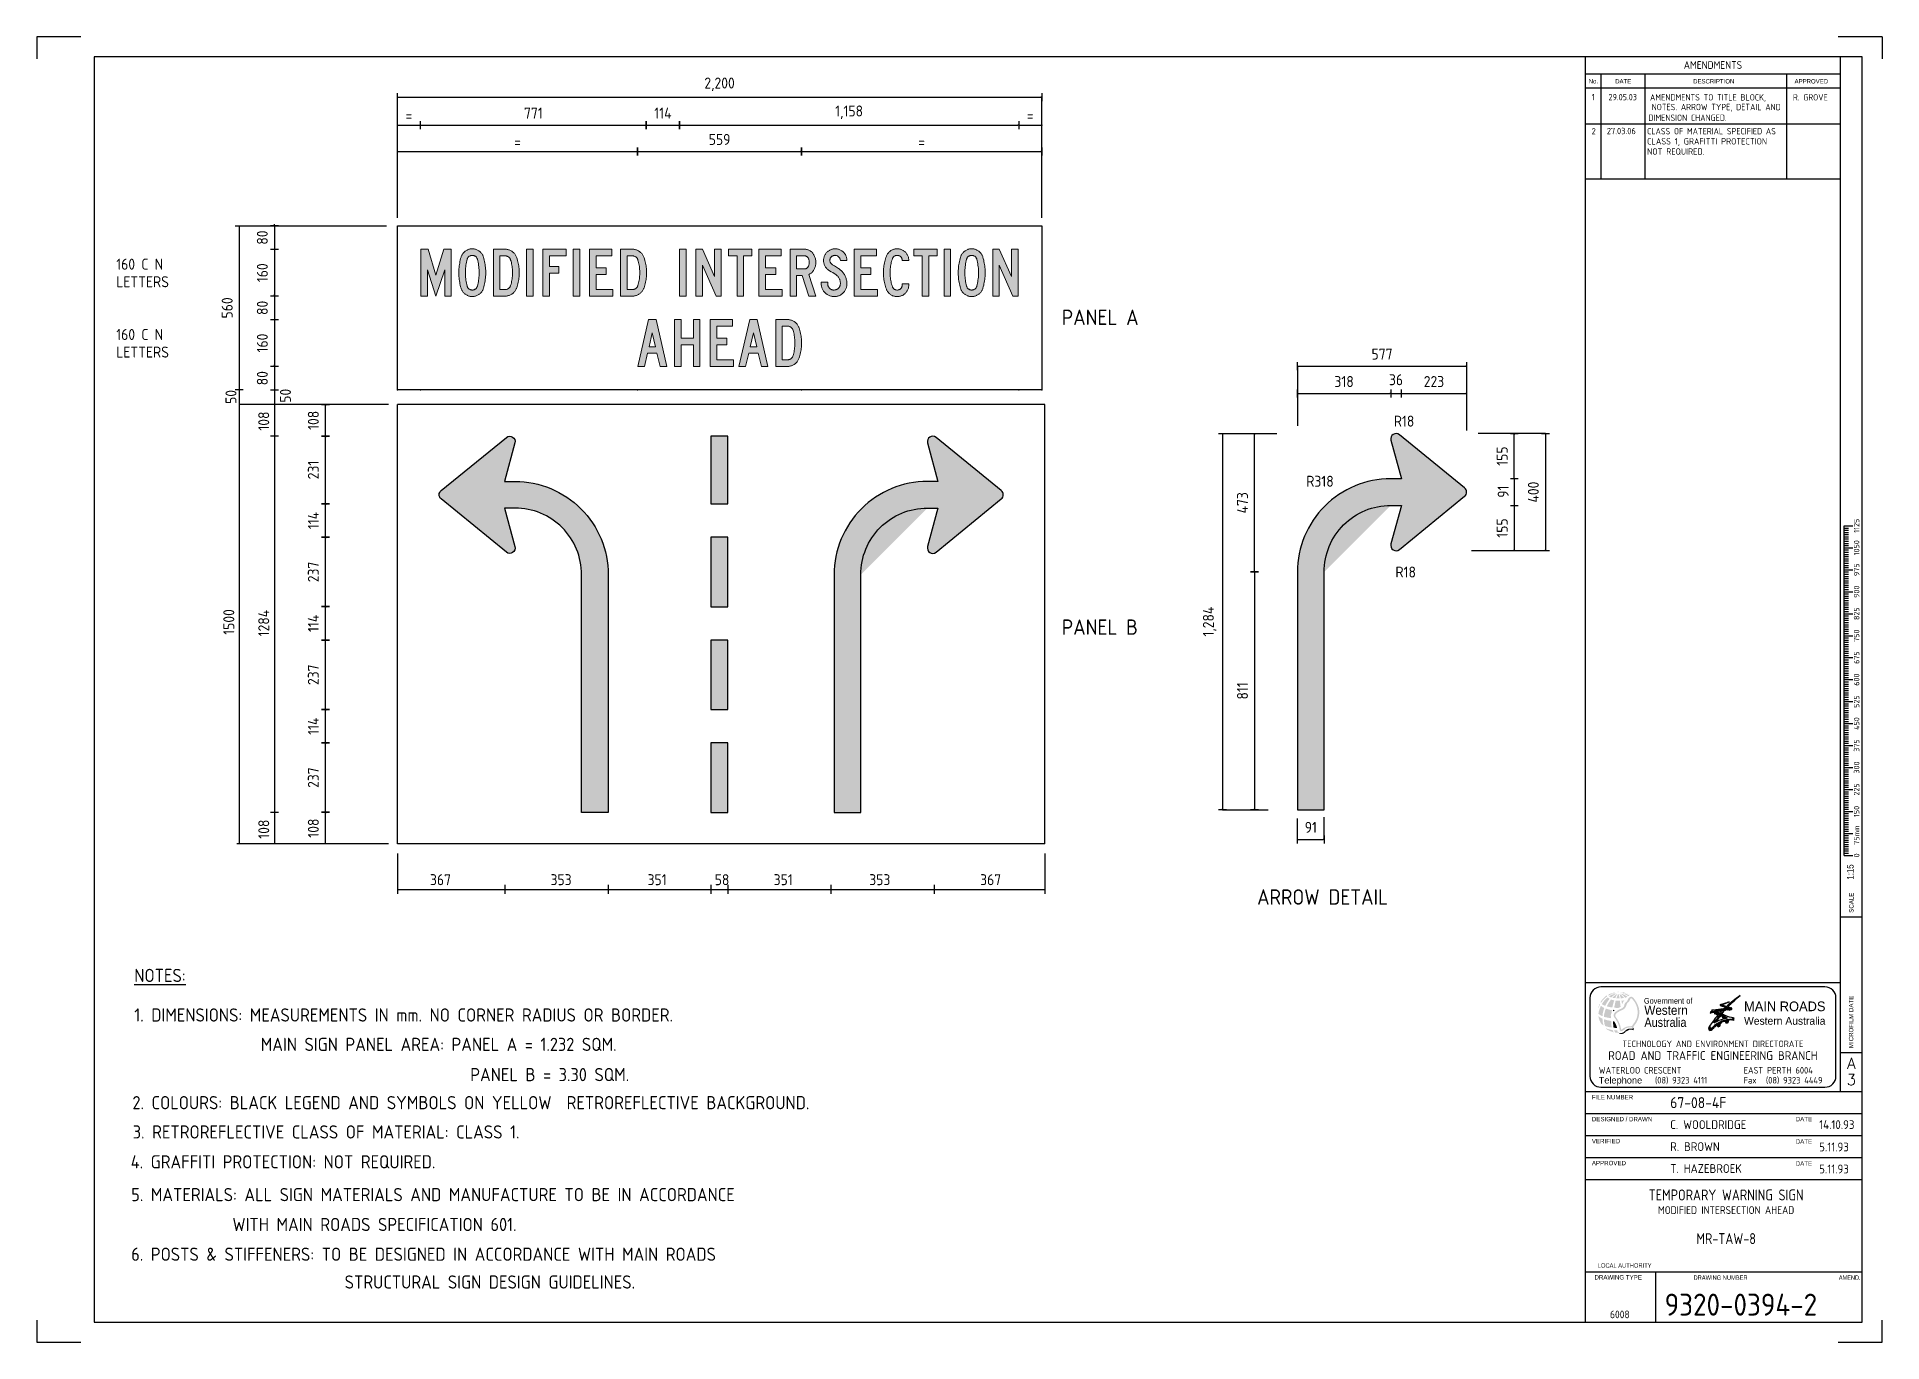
# Model space of a CAD drawing. Extents: x 0 to 420, y 0 to 297.
import ezdxf
from ezdxf.enums import TextEntityAlignment as Align

# ---------------------------------------------------------------- set-up
doc = ezdxf.new("R2010")
doc.units = 0
doc.header["$LTSCALE"] = 12
doc.header["$MEASUREMENT"] = 0
doc.header["$PDSIZE"] = 4
doc.layers.get('0').update_dxf_attribs({"linetype": 'CONTINUOUS'})
doc.layers.get('DEFPOINTS').update_dxf_attribs({"linetype": 'CONTINUOUS'})
for name, color, linetype in [('COMMENTS', 4, 'CONTINUOUS'), ('L18', 4, 'CONTINUOUS'), ('L25', 1, 'CONTINUOUS'), ('L35', 3, 'CONTINUOUS'), ('T25', 1, 'CONTINUOUS'), ('T35', 3, 'CONTINUOUS'), ('TBLK18', 4, 'CONTINUOUS'), ('TBLK25', 1, 'CONTINUOUS'), ('TBLK35', 3, 'CONTINUOUS'), ('TBLK50', 7, 'CONTINUOUS')]:
    doc.layers.add(name, color=color, linetype=linetype)
doc.styles.add('HELV', font='helv')
doc.styles.add('HELVL', font='HELVL')
doc.styles.add('ISO', font='iso')
doc.styles.add('ISO3098B', font='iso3098b')
doc.styles.add('ROMAND', font='romand')
doc.dimstyles.new('SIGNSDIM-15', dxfattribs={"dimtxt": 2.5, "dimasz": 0.2, "dimexe": 1.5, "dimexo": 2, "dimgap": 1.5, "dimtad": 1, "dimdec": 0, "dimlfac": 15, "dimrnd": 1, "dimdsep": 46, "dimlunit": 6, "dimtxsty": 'ISO', "dimblk": 'SGNDIM', "dimcen": 2.5, "dimse1": 1, "dimse2": 1, "dimadec": 0, "dimazin": 0, "dimtfac": 1, "dimtdec": 0, "dimtix": 1, "dimtmove": 0, "dimatfit": 3, "dimldrblk": 'SGNDIM', "dimfxl": 0, "dimtolj": 1, "dimtzin": 0, "dimarcsym": 0})

msp = doc.modelspace()

# ---------------------------------------------------------------- texts
at = {"layer": 'L25', "style": 'ISO3098B'}
for s, p in [('2', (353.879, 274.819)), ('27.03.06', (357.344, 274.86)), ('CLASS 1, GRAFITTI PROTECTION', (366.514, 272.513)), ('NOT REQUIRED.', (366.514, 270.197))]:
    msp.add_text(s, height=1.45, dxfattribs=at).set_placement(p)
at = {"layer": 'L25', "style": 'ISO3098B', "width": 0.95}
msp.add_text('CLASS OF MATERIAL SPECIFIED AS ', height=1.45, dxfattribs=at).set_placement((366.514, 274.814))
at = {"layer": 'L25', "style": 'ISO'}
msp.add_text('91', height=2.5, rotation=90, dxfattribs=at).set_placement((335.001, 192.138))
at = {"layer": 'L25', "char_height": 2.5, "attachment_point": 5, "style": 'ISO'}
for s, insert in [('\\A1;36', (309.36, 218.989)), ('R18', (311.188, 209.564)), ('R318', (292.051, 195.886)), ('R18', (311.564, 175.226))]:
    msp.add_mtext(s, dxfattribs=dict(at, insert=insert))
at = {"layer": 'T25', "style": 'ISO'}
for s, p in [('1', (354.243, 282.591)), ('29.05.03', (360.967, 282.579)), ('AMENDMENTS TO TITLE BLOCK,', (380.37, 282.527)), ('NOTES. ARROW TYPE, DETAIL AND', (382.243, 280.322)), ('R. GROVE', (403.668, 282.527)), ('DIMENSION CHANGED.', (375.72, 277.887))]:
    msp.add_text(s, height=1.45, dxfattribs=at).set_placement(p, align=Align.CENTER)
for p in [(84.684, 279.164), (226.095, 279.164), (109.4, 273.159), (201.379, 273.159)]:
    msp.add_text('=', height=2.5, dxfattribs=at).set_placement(p, align=Align.MIDDLE_CENTER)
for s, p in [('50', (45.419, 213.492)), ('50', (57.819, 213.757)), ('108', (52.884, 207.4)), ('1500', (44.933, 160.951)), ('1284', (52.884, 160.589)), ('108', (52.884, 114.529))]:
    msp.add_text(s, height=2.5, rotation=90, dxfattribs=at).set_placement(p)
for s, p in [('367', (89.473, 103.97)), ('353', (116.914, 103.97)), ('351', (138.996, 103.97)), ('58', (154.281, 103.97)), ('351', (167.7, 103.97)), ('353', (189.459, 103.97)), ('367', (214.698, 103.97))]:
    msp.add_text(s, height=2.5, dxfattribs=at).set_placement(p)
at = {"layer": 'T25', "color": 3, "style": 'ISO'}
for s, p in [('%%UNOTES:', (22.172, 81.933)), ('1. DIMENSIONS: MEASUREMENTS IN mm. NO CORNER RADIUS OR BORDER.', (22.172, 72.933)), ('MAIN SIGN PANEL AREA: PANEL A = 1.232 SQM.', (50.954, 66.247)), ('PANEL B = 3.30 SQM.', (98.651, 59.371)), ('2. COLOURS: BLACK LEGEND AND SYMBOLS ON YELLOW  RETROREFLECTIVE BACKGROUND.', (21.747, 52.982)), ('3. RETROREFLECTIVE CLASS OF MATERIAL: CLASS 1.', (21.824, 46.32)), ('4. GRAFFITI PROTECTION: NOT REQUIRED.', (21.363, 39.524)), ('5. MATERIALS: ALL SIGN MATERIALS AND MANUFACTURE TO BE IN ACCORDANCE ', (21.471, 32.061)), ('               WITH MAIN ROADS SPECIFICATION 601.', (18.776, 25.263)), ('6. POSTS & STIFFENERS: TO BE DESIGNED IN ACCORDANCE WITH MAIN ROADS ', (21.471, 18.495)), ('STRUCTURAL SIGN DESIGN GUIDELINES.', (70.054, 12.174))]:
    msp.add_text(s, height=3, dxfattribs=at).set_placement(p)
at = {"layer": 'T35', "style": 'ISO'}
for s, p in [('PANEL A', (233.292, 231.446)), ('PANEL B', (233.292, 160.944)), ('ARROW DETAIL', (277.748, 99.53))]:
    msp.add_text(s, height=3.5, dxfattribs=at).set_placement(p)
at = {"layer": 'TBLK18', "style": 'HELVL', "width": 0.9}
for s, p in [('No.', (354.287, 286.407)), ('DATE', (361.074, 286.407)), ('DESCRIPTION', (381.677, 286.407)), ('APPROVED', (403.89, 286.407))]:
    msp.add_text(s, height=1, dxfattribs=at).set_placement(p, align=Align.CENTER)
at = {"layer": 'TBLK25', "style": 'ISO'}
msp.add_text('AMENDMENTS', height=1.75, dxfattribs=at).set_placement((381.5, 289.727), align=Align.CENTER)

# ---------------------------------------------------------------- blocks, each defined once
blk = doc.blocks.new('SGNDIM')
for p, q in [((0, 0), (-1, 0)), ((0, 4.5), (0, -4.5))]:
    blk.add_line(p, q)
blk = doc.blocks.new('*D18')
at = {"layer": 'DEFPOINTS', "color": 0}
for p in [(82.06, 254.01), (46.06, 216.68), (82.06, 216.68)]:
    blk.add_point(p, dxfattribs=at)
at = {"layer": 'T25', "color": 0, "lineweight": -2}
blk.add_line((46.06, 253.81), (46.06, 216.88), dxfattribs=at)
at = {"layer": 'T25', "color": 0, "lineweight": -2, "xscale": 0.2, "yscale": 0.2, "zscale": 0.2}
for p, rotation in [((46.06, 254.01), 90), ((46.06, 216.68), 270)]:
    blk.add_blockref('SGNDIM', p, dxfattribs=dict(at, rotation=rotation))
at = {"layer": 'T25', "color": 0, "insert": (43.31, 235.34), "char_height": 2.5, "attachment_point": 5, "rotation": 90, "style": 'ISO'}
blk.add_mtext('\\A1;560', dxfattribs=at)
blk = doc.blocks.new('*D17')
at = {"layer": 'DEFPOINTS', "color": 0}
for p in [(82.06, 254.01), (54.06, 248.68), (82.06, 248.68)]:
    blk.add_point(p, dxfattribs=at)
at = {"layer": 'T25', "color": 0, "lineweight": -2}
for p, q in [((54.06, 254.21), (54.06, 254.41)), ((54.06, 254.01), (54.06, 248.68)), ((54.06, 248.48), (54.06, 248.28))]:
    blk.add_line(p, q, dxfattribs=at)
at = {"layer": 'T25', "color": 0, "lineweight": -2, "xscale": 0.2, "yscale": 0.2, "zscale": 0.2}
for p, rotation in [((54.06, 254.01), 270), ((54.06, 248.68), 90)]:
    blk.add_blockref('SGNDIM', p, dxfattribs=dict(at, rotation=rotation))
at = {"layer": 'T25', "color": 0, "insert": (51.31, 251.34), "char_height": 2.5, "attachment_point": 5, "rotation": 90, "style": 'ISO'}
blk.add_mtext('\\A1;80', dxfattribs=at)
blk = doc.blocks.new('*D16')
at = {"layer": 'DEFPOINTS', "color": 0}
for p in [(82.06, 248.68), (54.06, 238.01), (82.06, 238.01)]:
    blk.add_point(p, dxfattribs=at)
at = {"layer": 'T25', "color": 0, "lineweight": -2}
blk.add_line((54.06, 248.48), (54.06, 238.21), dxfattribs=at)
at = {"layer": 'T25', "color": 0, "lineweight": -2, "xscale": 0.2, "yscale": 0.2, "zscale": 0.2}
for p, rotation in [((54.06, 248.68), 90), ((54.06, 238.01), 270)]:
    blk.add_blockref('SGNDIM', p, dxfattribs=dict(at, rotation=rotation))
at = {"layer": 'T25', "color": 0, "insert": (51.31, 243.34), "char_height": 2.5, "attachment_point": 5, "rotation": 90, "style": 'ISO'}
blk.add_mtext('\\A1;160', dxfattribs=at)
blk = doc.blocks.new('*D15')
at = {"layer": 'DEFPOINTS', "color": 0}
for p in [(82.06, 238.01), (54.06, 232.68), (82.06, 232.68)]:
    blk.add_point(p, dxfattribs=at)
at = {"layer": 'T25', "color": 0, "lineweight": -2}
for p, q in [((54.06, 238.21), (54.06, 238.41)), ((54.06, 238.01), (54.06, 232.68)), ((54.06, 232.48), (54.06, 232.28))]:
    blk.add_line(p, q, dxfattribs=at)
at = {"layer": 'T25', "color": 0, "lineweight": -2, "xscale": 0.2, "yscale": 0.2, "zscale": 0.2}
for p, rotation in [((54.06, 238.01), 270), ((54.06, 232.68), 90)]:
    blk.add_blockref('SGNDIM', p, dxfattribs=dict(at, rotation=rotation))
at = {"layer": 'T25', "color": 0, "insert": (51.31, 235.34), "char_height": 2.5, "attachment_point": 5, "rotation": 90, "style": 'ISO'}
blk.add_mtext('\\A1;80', dxfattribs=at)
blk = doc.blocks.new('*D14')
at = {"layer": 'DEFPOINTS', "color": 0}
for p in [(82.06, 232.68), (54.06, 222.01), (82.06, 222.01)]:
    blk.add_point(p, dxfattribs=at)
at = {"layer": 'T25', "color": 0, "lineweight": -2}
blk.add_line((54.06, 232.48), (54.06, 222.21), dxfattribs=at)
at = {"layer": 'T25', "color": 0, "lineweight": -2, "xscale": 0.2, "yscale": 0.2, "zscale": 0.2}
for p, rotation in [((54.06, 232.68), 90), ((54.06, 222.01), 270)]:
    blk.add_blockref('SGNDIM', p, dxfattribs=dict(at, rotation=rotation))
at = {"layer": 'T25', "color": 0, "insert": (51.31, 227.34), "char_height": 2.5, "attachment_point": 5, "rotation": 90, "style": 'ISO'}
blk.add_mtext('\\A1;160', dxfattribs=at)
blk = doc.blocks.new('*D13')
at = {"layer": 'DEFPOINTS', "color": 0}
for p in [(82.06, 222.01), (54.06, 216.68), (82.06, 216.68)]:
    blk.add_point(p, dxfattribs=at)
at = {"layer": 'T25', "color": 0, "lineweight": -2}
for p, q in [((54.06, 222.21), (54.06, 222.41)), ((54.06, 222.01), (54.06, 216.68)), ((54.06, 216.48), (54.06, 216.28))]:
    blk.add_line(p, q, dxfattribs=at)
at = {"layer": 'T25', "color": 0, "lineweight": -2, "xscale": 0.2, "yscale": 0.2, "zscale": 0.2}
for p, rotation in [((54.06, 222.01), 270), ((54.06, 216.68), 90)]:
    blk.add_blockref('SGNDIM', p, dxfattribs=dict(at, rotation=rotation))
at = {"layer": 'T25', "color": 0, "insert": (51.31, 219.34), "char_height": 2.5, "attachment_point": 5, "rotation": 90, "style": 'ISO'}
blk.add_mtext('\\A1;80', dxfattribs=at)
blk = doc.blocks.new('*D21')
at = {"layer": 'DEFPOINTS', "color": 0}
for p in [(228.72, 283.28), (82.06, 270.28), (228.72, 270.28)]:
    blk.add_point(p, dxfattribs=at)
at = {"layer": 'T25', "color": 0, "lineweight": -2}
blk.add_line((82.26, 283.28), (228.52, 283.28), dxfattribs=at)
at = {"layer": 'T25', "color": 0, "lineweight": -2, "xscale": 0.2, "yscale": 0.2, "zscale": 0.2, "rotation": 180}
blk.add_blockref('SGNDIM', (82.06, 283.28), dxfattribs=at)
at = {"layer": 'T25', "color": 0, "lineweight": -2, "xscale": 0.2, "yscale": 0.2, "zscale": 0.2}
blk.add_blockref('SGNDIM', (228.72, 283.28), dxfattribs=at)
at = {"layer": 'T25', "color": 0, "insert": (155.39, 286.21), "char_height": 2.5, "attachment_point": 5, "style": 'ISO'}
blk.add_mtext('\\A1;2,200', dxfattribs=at)
blk = doc.blocks.new('*D23')
at = {"layer": 'DEFPOINTS', "color": 0}
for p in [(138.7, 276.91), (87.31, 216.68), (138.7, 216.68)]:
    blk.add_point(p, dxfattribs=at)
at = {"layer": 'T25', "color": 0, "lineweight": -2}
blk.add_line((87.51, 276.91), (138.5, 276.91), dxfattribs=at)
at = {"layer": 'T25', "color": 0, "lineweight": -2, "xscale": 0.2, "yscale": 0.2, "zscale": 0.2, "rotation": 180}
blk.add_blockref('SGNDIM', (87.31, 276.91), dxfattribs=at)
at = {"layer": 'T25', "color": 0, "lineweight": -2, "xscale": 0.2, "yscale": 0.2, "zscale": 0.2}
blk.add_blockref('SGNDIM', (138.7, 276.91), dxfattribs=at)
at = {"layer": 'T25', "color": 0, "insert": (113.01, 279.66), "char_height": 2.5, "attachment_point": 5, "style": 'ISO'}
blk.add_mtext('\\A1;771', dxfattribs=at)
blk = doc.blocks.new('*D22')
at = {"layer": 'DEFPOINTS', "color": 0}
for p in [(146.28, 276.91), (138.7, 216.68), (146.28, 216.68)]:
    blk.add_point(p, dxfattribs=at)
at = {"layer": 'T25', "color": 0, "lineweight": -2}
blk.add_line((138.9, 276.91), (146.08, 276.91), dxfattribs=at)
at = {"layer": 'T25', "color": 0, "lineweight": -2, "xscale": 0.2, "yscale": 0.2, "zscale": 0.2, "rotation": 180}
blk.add_blockref('SGNDIM', (138.7, 276.91), dxfattribs=at)
at = {"layer": 'T25', "color": 0, "lineweight": -2, "xscale": 0.2, "yscale": 0.2, "zscale": 0.2}
blk.add_blockref('SGNDIM', (146.28, 276.91), dxfattribs=at)
at = {"layer": 'T25', "color": 0, "insert": (142.49, 279.66), "char_height": 2.5, "attachment_point": 5, "style": 'ISO'}
blk.add_mtext('\\A1;114', dxfattribs=at)
blk = doc.blocks.new('*D20')
at = {"layer": 'DEFPOINTS', "color": 0}
for p in [(223.47, 276.91), (146.28, 216.68), (223.47, 216.68)]:
    blk.add_point(p, dxfattribs=at)
at = {"layer": 'T25', "color": 0, "lineweight": -2}
blk.add_line((146.48, 276.91), (223.27, 276.91), dxfattribs=at)
at = {"layer": 'T25', "color": 0, "lineweight": -2, "xscale": 0.2, "yscale": 0.2, "zscale": 0.2, "rotation": 180}
blk.add_blockref('SGNDIM', (146.28, 276.91), dxfattribs=at)
at = {"layer": 'T25', "color": 0, "lineweight": -2, "xscale": 0.2, "yscale": 0.2, "zscale": 0.2}
blk.add_blockref('SGNDIM', (223.47, 276.91), dxfattribs=at)
at = {"layer": 'T25', "color": 0, "insert": (184.87, 279.85), "char_height": 2.5, "attachment_point": 5, "style": 'ISO'}
blk.add_mtext('\\A1;1,158', dxfattribs=at)
blk = doc.blocks.new('*D19')
at = {"layer": 'DEFPOINTS', "color": 0}
for p in [(174.03, 270.91), (136.74, 216.68), (174.03, 216.68)]:
    blk.add_point(p, dxfattribs=at)
at = {"layer": 'T25', "color": 0, "lineweight": -2}
blk.add_line((136.94, 270.91), (173.83, 270.91), dxfattribs=at)
at = {"layer": 'T25', "color": 0, "lineweight": -2, "xscale": 0.2, "yscale": 0.2, "zscale": 0.2, "rotation": 180}
blk.add_blockref('SGNDIM', (136.74, 270.91), dxfattribs=at)
at = {"layer": 'T25', "color": 0, "lineweight": -2, "xscale": 0.2, "yscale": 0.2, "zscale": 0.2}
blk.add_blockref('SGNDIM', (174.03, 270.91), dxfattribs=at)
at = {"layer": 'T25', "color": 0, "insert": (155.39, 273.66), "char_height": 2.5, "attachment_point": 5, "style": 'ISO'}
blk.add_mtext('\\A1;559', dxfattribs=at)
blk = doc.blocks.new('BLK4DES')
at = {"layer": 'COMMENTS', "style": 'ISO'}
for s, p in [('160 C N', (0, 0)), ('LETTERS', (0, -4))]:
    blk.add_text(s, height=2.5, dxfattribs=at).set_placement(p)
blk = doc.blocks.new('BLK7DES')
at = {"layer": 'COMMENTS', "style": 'ISO'}
for s, p in [('160 C N', (0, 0)), ('LETTERS', (0, -4))]:
    blk.add_text(s, height=2.5, dxfattribs=at).set_placement(p)
blk = doc.blocks.new('A3BBLK')
at = {"layer": 'TBLK25'}
for p, q in [((10, 297), (0, 297)), ((0, 297), (0, 292)), ((420, 297), (410, 297)), ((420, 297), (420, 292)), ((0, 5), (0, 0)), ((420, 0), (420, 5)), ((0, 0), (10, 0)), ((410, 0), (420, 0))]:
    blk.add_line(p, q, dxfattribs=at)
at = {"layer": 'TBLK50'}
for p, q in [((415.5, 292.5), (13, 292.5)), ((13, 292.5), (13, 4.5)), ((352.5, 4.5), (352.5, 292.5)), ((415.5, 4.5), (415.5, 292.5)), ((13, 4.5), (415.5, 4.5))]:
    blk.add_line(p, q, dxfattribs=at)
blk = doc.blocks.new('mrwalogo')
at = {"layer": 'TBLK18'}
for p, q in [((-13.61, -8.12), (-13.61, -8.12)), ((-13.53, -8.06), (-13.54, -8.05)), ((-13.14, -7.2), (-13.52, -7.31)), ((-13, -7.8), (-13.5, -7.31)), ((-13.45, -8.01), (-13.49, -7.97)), ((-13.47, -7.38), (-13.38, -7.29)), ((-13.44, -8.01), (-12.67, -7.23)), ((-13.44, -7.88), (-12.8, -7.24)), ((-13.37, -7.96), (-13.44, -7.89)), ((-13.43, -7.47), (-13.23, -7.27)), ((-13.1, -7.84), (-13.42, -7.52)), ((-13.41, -7.58), (-13.09, -7.26)), ((-13.28, -7.92), (-13.41, -7.79)), ((-13.4, -7.71), (-12.94, -7.25)), ((-13.19, -7.88), (-13.4, -7.67)), ((-12.91, -7.77), (-13.38, -7.29)), ((-12.8, -7.74), (-13.27, -7.28)), ((-13.17, -7.87), (-12.54, -7.23)), ((-12.7, -7.71), (-13.15, -7.26)), ((-12.59, -7.69), (-13.03, -7.25)), ((-12.96, -7.78), (-12.41, -7.24)), ((-11.93, -6.54), (-12.92, -6.49)), ((-12.47, -7.68), (-12.9, -7.25)), ((-12.35, -7.66), (-12.78, -7.24)), ((-12.77, -7.73), (-12.28, -7.24)), ((-12.23, -7.66), (-12.65, -7.23)), ((-12.6, -7.7), (-12.16, -7.25)), ((-12.1, -7.66), (-12.52, -7.23)), ((-12.45, -7.67), (-12.05, -7.27)), ((-11.96, -7.67), (-12.39, -7.24)), ((-12.31, -7.66), (-11.93, -7.29)), ((-11.81, -7.68), (-12.25, -7.25)), ((-12.17, -7.66), (-11.83, -7.31)), ((-11.65, -7.71), (-12.1, -7.26)), ((-12.04, -7.66), (-11.72, -7.34)), ((-11.28, -7.95), (-11.94, -7.29)), ((-11.92, -7.67), (-11.62, -7.36)), ((-11.81, -7.69), (-11.52, -7.4)), ((-11.27, -7.83), (-11.78, -7.32)), ((-11.07, -6.44), (-11.72, -6.53)), ((-11.69, -7.7), (-11.42, -7.43)), ((-11.03, -7.94), (-11.6, -7.37)), ((-11.6, -7.75), (-11.32, -7.47)), ((-11.6, -7.88), (-11.23, -7.51)), ((-11.6, -8.01), (-11.14, -7.55)), ((-11.6, -8.14), (-11.05, -7.59)), ((-11.6, -7.72), (-11.6, -8.21)), ((-11.28, -8.08), (-11.6, -7.76)), ((-11.28, -8.21), (-11.6, -7.89)), ((-11.3, -8.32), (-11.6, -8.02)), ((-11.53, -8.23), (-11.6, -8.15)), ((-11.55, -8.22), (-11.28, -7.95)), ((-11.46, -8.26), (-11.28, -8.08)), ((-10.77, -8.07), (-11.4, -7.44)), ((-11.31, -7), (-11.39, -6.92)), ((-11.36, -6.98), (-11.22, -6.84)), ((-11.36, -8.29), (-11.28, -8.21)), ((-11.35, -6.98), (-10.45, -7.38)), ((-4.07, -5.94), (-11.33, -6.85)), ((-11.08, -7.1), (-11.33, -6.85)), ((-11.28, -8.33), (-11.28, -7.83)), ((-11.28, -8.33), (-10.93, -7.99)), ((-11.27, -7.02), (-11.07, -6.82)), ((-10.85, -7.2), (-11.21, -6.83)), ((-11.19, -7.86), (-10.97, -7.63)), ((-11.18, -7.06), (-10.92, -6.8)), ((-10.37, -8.33), (-11.17, -7.53)), ((-10.61, -7.3), (-11.1, -6.82)), ((-11.1, -7.9), (-10.88, -7.68)), ((-11.09, -7.1), (-10.77, -6.78)), ((-7.63, -6.02), (-11.07, -6.44)), ((-11.04, -7.94), (-10.7, -8.1)), ((-11.02, -7.95), (-10.79, -7.72)), ((-11, -7.14), (-10.62, -6.76)), ((-5.91, -10.11), (-10.99, -7.62)), ((-10.49, -7.3), (-10.98, -6.81)), ((-10.93, -7.99), (-10.7, -7.76)), ((-10.26, -8.32), (-10.91, -7.66)), ((-10.9, -7.18), (-10.47, -6.74)), ((-10.42, -7.24), (-10.86, -6.79)), ((-10.84, -8.03), (-10.62, -7.81)), ((-10.81, -7.22), (-10.32, -6.72)), ((-10.32, -7.21), (-10.75, -6.78)), ((-10.75, -8.08), (-10.53, -7.85)), ((-10.72, -7.26), (-10.17, -6.7)), ((-10.7, -8.15), (-10.44, -7.89)), ((-10.7, -8.28), (-10.35, -7.94)), ((-10.7, -8.41), (-10.26, -7.98)), ((-10.7, -8.54), (-10.17, -8.02)), ((-10.7, -8.1), (-10.7, -8.62)), ((-10.37, -8.47), (-10.7, -8.14)), ((-10.37, -8.6), (-10.7, -8.27)), ((-10, -8.44), (-10.66, -7.79)), ((-10.66, -8.64), (-10.37, -8.35)), ((-10.63, -7.3), (-10.02, -6.68)), ((-10.21, -7.18), (-10.63, -6.76)), ((-10.54, -7.34), (-10.49, -7.28)), ((-10.11, -7.15), (-10.51, -6.75)), ((-10.45, -7.25), (-9.87, -6.67)), ((-10.45, -7.38), (-9.41, -7.83)), ((-10.01, -7.12), (-10.4, -6.73)), ((-9.74, -8.57), (-10.4, -7.91)), ((-10.37, -8.26), (-9.13, -8.87)), ((-10.37, -8.78), (-10.37, -8.26)), ((-10.31, -8.29), (-10.09, -8.07)), ((-9.9, -7.1), (-10.28, -6.72)), ((-10.27, -7.19), (-9.72, -6.65)), ((-10.22, -8.33), (-10, -8.11)), ((-9.78, -7.08), (-10.16, -6.7)), ((-9.49, -8.69), (-10.14, -8.04)), ((-10.14, -8.38), (-9.91, -8.15)), ((-10.08, -7.14), (-9.57, -6.63)), ((-9.69, -7.04), (-10.05, -6.69)), ((-10.05, -8.42), (-9.82, -8.19)), ((-9.96, -8.46), (-9.73, -8.24)), ((-9.59, -7.02), (-9.93, -6.67)), ((-9.91, -7.1), (-9.42, -6.61)), ((-9.23, -8.82), (-9.89, -8.16)), ((-9.88, -7.09), (-9.88, -7.28)), ((-9.88, -7.2), (-9.78, -7.11)), ((-9.78, -7.22), (-9.88, -7.12)), ((-9.85, -7.28), (-9.88, -7.25)), ((-9.88, -7.28), (-9.78, -7.26)), ((-9.87, -8.51), (-9.64, -8.28)), ((-9.48, -6.99), (-9.81, -6.66)), ((-9.81, -7.26), (-9.78, -7.24)), ((-9.78, -7.26), (-9.78, -7.07)), ((-9.78, -8.55), (-9.56, -8.32)), ((-9.73, -7.05), (-9.27, -6.59)), ((-9.38, -6.97), (-9.7, -6.64)), ((-9.69, -8.59), (-9.47, -8.37)), ((-8.8, -9.12), (-9.63, -8.29)), ((-9.27, -6.94), (-9.58, -6.63)), ((-9.55, -7.01), (-9.12, -6.57)), ((-9.16, -6.92), (-9.46, -6.62)), ((-9.41, -7.83), (-9.27, -7.89)), ((-9.38, -6.97), (-8.97, -6.55)), ((-9.06, -6.89), (-9.35, -6.6)), ((-9.27, -7.89), (-8.6, -8.19)), ((-9.26, -6.98), (-8.82, -6.53)), ((-9.26, -6.94), (-9.26, -7.13)), ((-9.17, -7.04), (-9.26, -6.95)), ((-9.26, -7.11), (-9.17, -7.01)), ((-9.22, -7.12), (-9.26, -7.08)), ((-8.95, -6.87), (-9.23, -6.59)), ((-9.17, -7.11), (-9.17, -6.92)), ((-9.15, -4.24), (-9.02, -4.11)), ((-8.97, -4.49), (-9.15, -4.3)), ((-9.14, -4.36), (-8.96, -4.18)), ((-8.77, -4.55), (-9.13, -4.19)), ((-8.84, -6.85), (-9.11, -6.57)), ((-9.08, -4.44), (-8.93, -4.28)), ((-8.95, -4.24), (-9.06, -4.13)), ((-9.04, -6.89), (-8.67, -6.52)), ((-8.86, -4.06), (-9.03, -4.11)), ((-9.03, -4.47), (-6.67, -5.25)), ((-8.73, -6.82), (-9, -6.56)), ((-8.99, -4.48), (-8.85, -4.33)), ((-8.94, -4.12), (-8.97, -4.09)), ((-8.89, -4.51), (-8.75, -4.36)), ((-8.55, -6.88), (-8.88, -6.54)), ((-8.87, -4.06), (-5.04, -2.83)), ((-8.87, -4.06), (-8.87, -4.06)), ((-8.57, -4.62), (-8.87, -4.32)), ((-8.87, -6.85), (-8.52, -6.5)), ((-6.51, -5.11), (-8.86, -4.32)), ((-8.8, -4.54), (-8.65, -4.4)), ((-8.51, -6.78), (-8.76, -6.53)), ((-8.72, -4.02), (-8.72, -4.02)), ((-8.71, -6.82), (-8.37, -6.48)), ((-8.7, -4.58), (-8.55, -4.43)), ((-8.38, -4.68), (-8.67, -4.39)), ((-8.4, -6.76), (-8.65, -6.51)), ((-8.64, -6.88), (-8.55, -6.79)), ((-8.64, -6.81), (-8.64, -6.99)), ((-8.57, -6.98), (-8.64, -6.92)), ((-8.62, -6.99), (-8.55, -6.92)), ((-8.6, -4.61), (-8.45, -4.46)), ((-8.6, -8.19), (-8.38, -8.28)), ((-8.51, -8.23), (-8.58, -8.16)), ((-8.55, -6.79), (-8.22, -6.46)), ((-8.55, -6.98), (-8.55, -6.79)), ((-8.29, -6.74), (-8.53, -6.5)), ((-8.53, -8.22), (-7.44, -7.12)), ((-8.35, -8.25), (-8.52, -8.09)), ((-8.5, -4.64), (-8.35, -4.49)), ((-8.18, -4.75), (-8.47, -4.45)), ((-8.3, -8.18), (-8.46, -8.02)), ((-8.44, -8.26), (-8.05, -7.86)), ((-8.18, -6.72), (-8.41, -6.48)), ((-8.41, -7.96), (-6.99, -6.54)), ((-8.4, -4.68), (-8.25, -4.53)), ((-8.24, -8.1), (-8.39, -7.95)), ((-8.38, -6.76), (-8.07, -6.44)), ((-8.38, -8.28), (-7.27, -8.77)), ((-8.32, -4.21), (-8.37, -4.16)), ((-8.37, -6.75), (-8.16, -6.72)), ((-8.33, -4.21), (-8.18, -4.06)), ((-8.18, -8.03), (-8.33, -7.88)), ((-8.24, -4.17), (-8.3, -4.11)), ((-8.3, -4.71), (-8.16, -4.56)), ((-8.07, -6.7), (-8.3, -6.47)), ((-7.98, -4.82), (-8.28, -4.52)), ((-8.12, -7.96), (-8.27, -7.81)), ((-8.22, -6.73), (-7.92, -6.42)), ((-8.21, -4.74), (-8.06, -4.59)), ((-8.06, -7.89), (-8.21, -7.74)), ((-8.14, -4.13), (-8.2, -4.07)), ((-7.95, -6.68), (-8.18, -6.45)), ((-8, -7.81), (-8.15, -7.67)), ((-8.05, -4.09), (-8.11, -4.03)), ((-8.11, -4.77), (-7.96, -4.63)), ((-8.1, -4.11), (-7.97, -3.98)), ((-8.1, -4.11), (-7.97, -3.98)), ((-7.95, -7.74), (-8.09, -7.6)), ((-7.78, -4.88), (-8.08, -4.58)), ((-8.06, -6.7), (-7.77, -6.4)), ((-7.84, -6.66), (-8.06, -6.44)), ((-7.89, -7.67), (-8.02, -7.53)), ((-7.96, -4.05), (-8.01, -4)), ((-8.01, -4.81), (-7.86, -4.66)), ((-7.83, -7.6), (-7.96, -7.46)), ((-7.73, -6.64), (-7.95, -6.43)), ((-7.87, -4.01), (-7.92, -3.96)), ((-7.91, -4.84), (-7.76, -4.69)), ((-7.91, -6.67), (-7.62, -6.38)), ((-7.77, -7.52), (-7.9, -7.39)), ((-7.59, -4.95), (-7.89, -4.65)), ((-7.87, -4.01), (-7.75, -3.89)), ((-7.71, -7.45), (-7.84, -7.32)), ((-7.77, -3.97), (-7.83, -3.92)), ((-7.61, -6.63), (-7.83, -6.41)), ((-7.81, -4.87), (-7.66, -4.72)), ((-7.65, -7.38), (-7.77, -7.25)), ((-7.75, -6.65), (-7.47, -6.36)), ((-7.68, -3.93), (-7.73, -3.88)), ((-7.71, -4.91), (-7.56, -4.76)), ((-7.5, -6.61), (-7.71, -6.4)), ((-7.59, -7.31), (-7.71, -7.19)), ((-7.39, -5.02), (-7.69, -4.71)), ((-7.65, -3.92), (-7.54, -3.81)), ((-7.65, -3.92), (-7.54, -3.81)), ((-7.53, -7.24), (-7.65, -7.12)), ((-7.59, -3.9), (-7.64, -3.85)), ((-7.63, -6.02), (-7.44, -5.99)), ((-7.62, -4.94), (-7.47, -4.79)), ((-7.38, -6.59), (-7.6, -6.38)), ((-7.59, -6.62), (-7.32, -6.35)), ((-7.47, -7.16), (-7.59, -7.05)), ((-7.5, -3.86), (-7.54, -3.81)), ((-7.52, -4.97), (-7.37, -4.82)), ((-7.41, -7.09), (-7.52, -6.98)), ((-7.19, -5.08), (-7.49, -4.78)), ((-7.27, -6.58), (-7.48, -6.37)), ((-7.35, -7.02), (-7.46, -6.91)), ((-7.4, -3.82), (-7.45, -3.77)), ((-7.44, -5.99), (-6.49, -5.88)), ((-7.44, -6.6), (-7.17, -6.33)), ((-7.42, -3.83), (-7.32, -3.72)), ((-7.42, -5), (-7.27, -4.85)), ((-7.29, -6.95), (-7.4, -6.84)), ((-7.15, -6.56), (-7.36, -6.35)), ((-7.31, -3.78), (-7.35, -3.74)), ((-7.23, -6.88), (-7.34, -6.77)), ((-7.32, -5.04), (-7.17, -4.89)), ((-6.99, -5.15), (-7.3, -4.85)), ((-7.29, -6.58), (-7.02, -6.31)), ((-7.17, -6.81), (-7.27, -6.71)), ((-7.22, -3.74), (-7.26, -3.7)), ((-7.04, -6.55), (-7.25, -6.34)), ((-7.22, -5.07), (-7.07, -4.92)), ((-7.11, -6.74), (-7.21, -6.64)), ((-7.2, -3.73), (-7.11, -3.64)), ((-7.2, -3.73), (-7.11, -3.64)), ((-7.12, -3.7), (-7.16, -3.66)), ((-7.05, -6.67), (-7.15, -6.57)), ((-7.14, -6.56), (-6.87, -6.29)), ((-7.14, -6.56), (-6.94, -6.54)), ((-6.92, -6.54), (-7.13, -6.32)), ((-7.12, -5.1), (-6.97, -4.95)), ((-6.8, -5.21), (-7.1, -4.91)), ((-7.03, -3.66), (-7.07, -3.63)), ((-6.99, -6.6), (-7.04, -6.55)), ((-7.03, -5.14), (-6.87, -4.99)), ((-6.8, -6.52), (-7.01, -6.31)), ((-6.99, -6.54), (-6.72, -6.27)), ((-6.94, -3.63), (-6.98, -3.59)), ((-6.97, -3.64), (-6.89, -3.56)), ((-6.93, -5.17), (-6.78, -5.02)), ((-6.65, -5.23), (-6.9, -4.98)), ((-6.66, -6.53), (-6.9, -6.29)), ((-6.85, -3.59), (-6.88, -3.55)), ((-6.84, -6.53), (-6.57, -6.25)), ((-6.83, -5.2), (-6.68, -5.05)), ((-6.75, -3.55), (-6.79, -3.52)), ((-6.56, -6.5), (-6.78, -6.28)), ((-6.76, -6.57), (-6.42, -6.23)), ((-6.76, -6.52), (-6.76, -6.7)), ((-6.66, -6.66), (-6.76, -6.57)), ((-6.75, -6.7), (-6.76, -6.7)), ((-6.75, -3.55), (-6.67, -3.47)), ((-6.75, -3.55), (-6.67, -3.47)), ((-6.75, -6.7), (-6.66, -6.61)), ((-6.73, -5.24), (-6.58, -5.08)), ((-6.58, -5.17), (-6.71, -5.04)), ((-6.66, -3.51), (-6.69, -3.48)), ((-6.44, -6.49), (-6.66, -6.26)), ((-6.66, -6.69), (-6.66, -6.51)), ((-6.57, -3.47), (-6.6, -3.44)), ((-6.55, -6.5), (-6.27, -6.21)), ((-6.32, -6.47), (-6.55, -6.25)), ((-6.52, -3.45), (-6.46, -3.39)), ((-6.48, -3.43), (-6.5, -3.41)), ((-6.45, -5.87), (-5.89, -5.31)), ((-6.41, -5.87), (-6.44, -5.83)), ((-6.2, -6.46), (-6.43, -6.23)), ((-6.38, -3.39), (-6.41, -3.37)), ((-6.4, -6.48), (-6.12, -6.2)), ((-6.31, -5.83), (-6.38, -5.76)), ((-6.34, -5.86), (-5.24, -5.72)), ((-6.29, -3.36), (-6.31, -3.33)), ((-6.25, -5.76), (-6.31, -5.7)), ((-6.03, -6.5), (-6.31, -6.22)), ((-6.3, -3.36), (-6.24, -3.3)), ((-6.3, -3.36), (-6.24, -3.3)), ((-6.26, -6.47), (-5.96, -6.18)), ((-6.19, -5.69), (-6.25, -5.63)), ((-6.2, -3.32), (-6.22, -3.3)), ((-5.96, -6.45), (-6.2, -6.21)), ((-6.12, -5.62), (-6.18, -5.56)), ((-6.11, -3.28), (-6.13, -3.26)), ((-6.06, -5.56), (-6.12, -5.5)), ((-6.12, -6.47), (-5.81, -6.16)), ((-6.12, -6.46), (-6.12, -6.64)), ((-6.12, -6.6), (-6.03, -6.51)), ((-6.03, -6.63), (-6.12, -6.54)), ((-5.84, -6.44), (-6.08, -6.19)), ((-6.07, -3.27), (-6.03, -3.22)), ((-6, -5.49), (-6.05, -5.43)), ((-6.01, -3.24), (-6.03, -3.22)), ((-6.03, -6.64), (-6.03, -6.45)), ((-6.03, -6.64), (-6.03, -6.64)), ((-5.82, -5.53), (-5.99, -5.36)), ((-5.97, -6.45), (-5.66, -6.14)), ((-5.71, -6.43), (-5.96, -6.18)), ((-5.92, -3.2), (-5.94, -3.18)), ((-5.94, -5.49), (-5.79, -5.35)), ((-5.63, -5.59), (-5.92, -5.3)), ((-5.85, -3.17), (-5.81, -3.14)), ((-5.85, -3.17), (-5.81, -3.14)), ((-5.59, -6.42), (-5.85, -6.16)), ((-5.83, -3.16), (-5.84, -3.15)), ((-5.84, -5.52), (-5.69, -5.38)), ((-5.83, -6.44), (-5.51, -6.12)), ((-5.73, -3.12), (-5.75, -3.11)), ((-5.74, -5.56), (-5.59, -5.41)), ((-5.4, -6.48), (-5.73, -6.15)), ((-5.43, -5.66), (-5.72, -5.37)), ((-5.69, -6.43), (-5.36, -6.1)), ((-5.64, -3.09), (-5.65, -3.07)), ((-5.64, -5.07), (-4.08, -3.51)), ((-5.64, -5.59), (-5.49, -5.44)), ((-5.62, -3.08), (-5.6, -3.05)), ((-5.61, -5.08), (-4.04, -5.58)), ((-5.34, -6.41), (-5.61, -6.13)), ((-5.55, -3.05), (-5.56, -3.04)), ((-5.55, -6.42), (-5.21, -6.08)), ((-5.54, -5.62), (-5.4, -5.48)), ((-5.24, -5.72), (-5.53, -5.43)), ((-5.21, -6.41), (-5.5, -6.12)), ((-5.49, -6.49), (-5.06, -6.06)), ((-5.49, -6.42), (-5.49, -6.6)), ((-5.41, -6.6), (-5.49, -6.52)), ((-5.47, -6.6), (-5.4, -6.53)), ((-5.46, -3.01), (-5.46, -3)), ((-5.44, -5.66), (-5.3, -5.51)), ((-5.4, -2.98), (-5.38, -2.97)), ((-5.4, -2.98), (-5.38, -2.97)), ((-5.4, -6.6), (-5.4, -6.41)), ((-5.08, -6.4), (-5.38, -6.1)), ((-5.36, -2.97), (-5.37, -2.96)), ((-5.35, -5.69), (-5.2, -5.54)), ((-5.12, -5.71), (-5.33, -5.5)), ((-5.27, -2.93), (-5.28, -2.93)), ((-5.28, -6.41), (-4.91, -6.04)), ((-4.96, -6.4), (-5.26, -6.09)), ((-5.25, -5.72), (-5.1, -5.57)), ((-5.18, -2.89), (-5.18, -2.89)), ((-5.17, -2.89), (-5.17, -2.89)), ((-4.76, -6.46), (-5.15, -6.07)), ((-5.14, -6.4), (-4.76, -6.03)), ((-5, -5.69), (-5.13, -5.56)), ((-5.1, -5.7), (-5, -5.61)), ((-5.09, -2.85), (-5.09, -2.85)), ((-4.7, -6.39), (-5.03, -6.06)), ((-5.01, -6.4), (-4.61, -6.01)), ((-4.57, -6.39), (-4.91, -6.04)), ((-4.87, -6.4), (-4.46, -5.99)), ((-4.86, -6.4), (-4.86, -6.58)), ((-4.86, -6.51), (-4.76, -6.42)), ((-4.77, -6.58), (-4.86, -6.5)), ((-4.44, -6.39), (-4.8, -6.03)), ((-4.79, -6.58), (-4.76, -6.55)), ((-4.76, -6.58), (-4.76, -6.39)), ((-4.74, -6.39), (-4.31, -5.97)), ((-4.31, -6.39), (-4.68, -6.02)), ((-4.6, -6.39), (-4.16, -5.95)), ((-4.17, -6.39), (-4.56, -6)), ((-4.47, -6.39), (-3.99, -5.9)), ((-4.06, -6.38), (-4.45, -5.99)), ((-4.34, -6.39), (-3.78, -5.83)), ((-3.96, -6.34), (-4.33, -5.97)), ((-4.21, -6.39), (-3.75, -5.94)), ((-3.89, -6.28), (-4.21, -5.96)), ((-3.83, -6.21), (-4.1, -5.94)), ((-4.07, -6.38), (-3.77, -6.08)), ((-3.78, -6.13), (-4, -5.91)), ((-3.97, -5.62), (-3.96, -5.61)), ((-3.95, -5.86), (-3.82, -5.74)), ((-3.76, -6.02), (-3.93, -5.84)), ((-3.92, -5.7), (-3.88, -5.67)), ((-3.76, -5.88), (-3.91, -5.73)), ((-2.67, -2.22), (-2.56, -2.11)), ((-1.71, -1.4), (-1.6, -1.29)), ((-0.93, -0.75), (-0.86, -0.68)), ((-0.25, -0.19), (-0.23, -0.17)), ((-14.28, -15.01), (-13.72, -14.45)), ((-13.55, -15.79), (-14.28, -15.06)), ((-14.27, -14.87), (-13.75, -14.36)), ((-14.27, -15.14), (-13.67, -14.54)), ((-13.43, -15.78), (-14.27, -14.94)), ((-13.7, -15.77), (-14.27, -15.2)), ((-14.26, -15.26), (-13.61, -14.61)), ((-13.32, -15.76), (-14.26, -14.82)), ((-14.25, -14.72), (-13.78, -14.25)), ((-13.21, -15.73), (-14.25, -14.7)), ((-13.12, -15.7), (-14.23, -14.59)), ((-14.22, -14.57), (-13.8, -14.14)), ((-14.22, -15.35), (-13.53, -14.66)), ((-13.03, -15.65), (-14.2, -14.48)), ((-13.89, -15.71), (-14.2, -15.4)), ((-14.18, -14.39), (-13.81, -14.02)), ((-14.18, -15.44), (-13.45, -14.71)), ((-12.95, -15.6), (-14.17, -14.38)), ((-12.87, -15.55), (-14.14, -14.28)), ((-14.13, -15.52), (-13.35, -14.74)), ((-14.11, -14.19), (-13.8, -13.88)), ((-12.8, -15.48), (-14.11, -14.18)), ((-13.72, -14.44), (-14.07, -14.09)), ((-14.06, -15.59), (-13.25, -14.77)), ((-13.78, -14.25), (-14.03, -14)), ((-14.01, -13.96), (-13.77, -13.72)), ((-13.99, -15.65), (-13.12, -14.78)), ((-13.8, -14.09), (-13.98, -13.91)), ((-13.8, -13.96), (-13.94, -13.83)), ((-13.91, -15.7), (-12.98, -14.76)), ((-13.79, -13.84), (-13.89, -13.75)), ((-13.77, -13.73), (-13.83, -13.67)), ((-13.82, -15.74), (-12.77, -14.69)), ((-13.8, -13.62), (-13.7, -13.51)), ((-13.74, -13.63), (-13.78, -13.59)), ((-13.72, -15.77), (-11.33, -13.38)), ((-13.71, -13.53), (-13.72, -13.52)), ((-13.6, -15.78), (-10.78, -12.96)), ((-13.47, -15.78), (-10.36, -12.68)), ((-12.74, -15.42), (-13.45, -14.71)), ((-13.32, -15.76), (-10.01, -12.45)), ((-12.68, -15.34), (-13.26, -14.77)), ((-13.13, -15.7), (-12.28, -14.86)), ((-12.63, -15.27), (-13.12, -14.78)), ((-12.57, -15.2), (-13, -14.77)), ((-12.51, -15.12), (-12.89, -14.74)), ((-12.45, -15.05), (-12.8, -14.7)), ((-12.39, -14.98), (-12.71, -14.66)), ((-12.33, -14.91), (-12.64, -14.6)), ((-12.27, -14.84), (-12.57, -14.54)), ((-12.21, -14.77), (-12.51, -14.47)), ((-12.14, -14.7), (-12.44, -14.4)), ((-12.08, -14.63), (-12.38, -14.34)), ((-12.02, -14.56), (-12.31, -14.27)), ((-11.95, -14.5), (-12.25, -14.2)), ((-11.89, -14.43), (-12.18, -14.14)), ((-11.83, -14.36), (-12.12, -14.07)), ((-11.76, -14.3), (-12.05, -14.01)), ((-11.69, -14.23), (-11.98, -13.95)), ((-11.63, -14.17), (-11.91, -13.88)), ((-11.77, -12.32), (-11.85, -12.24)), ((-11.56, -14.1), (-11.84, -13.82)), ((-11.83, -12.3), (-10.02, -10.5)), ((-11.68, -12.28), (-11.8, -12.16)), ((-11.49, -14.04), (-11.78, -13.76)), ((-11.75, -12.09), (-9.71, -10.05)), ((-11.6, -12.23), (-11.74, -12.08)), ((-11.42, -13.98), (-11.71, -13.7)), ((-11.51, -12.19), (-11.69, -12.01)), ((-11.66, -12.26), (-10.31, -10.92)), ((-11.36, -13.91), (-11.64, -13.63)), ((-11.42, -12.14), (-11.63, -11.93)), ((-11.34, -12.1), (-11.57, -11.86)), ((-11.29, -13.85), (-11.57, -13.57)), ((-11.25, -12.05), (-11.52, -11.78)), ((-11.22, -13.79), (-11.49, -13.51)), ((-11.16, -12.01), (-11.46, -11.71)), ((-11.15, -13.73), (-11.42, -13.45)), ((-11.07, -11.96), (-11.41, -11.63)), ((-11.38, -12.12), (-10.59, -11.32)), ((-11.35, -11.56), (-9.36, -9.57)), ((-10.99, -11.92), (-11.35, -11.56)), ((-11.07, -13.67), (-11.35, -13.39)), ((-10.9, -11.88), (-11.29, -11.48)), ((-10.99, -13.63), (-11.28, -13.34)), ((-10.81, -11.84), (-11.23, -11.41)), ((-11.2, -13.77), (-9.7, -12.27)), ((-10.89, -13.59), (-11.2, -13.28)), ((-10.72, -11.79), (-11.18, -11.33)), ((-10.78, -13.57), (-11.13, -13.22)), ((-10.63, -11.75), (-11.12, -11.26)), ((-11.12, -11.99), (-10.73, -11.6)), ((-10.72, -11.53), (-11.06, -11.19)), ((-10.65, -13.57), (-11.06, -13.16)), ((-10.67, -11.45), (-11.01, -11.11)), ((-10.49, -13.6), (-10.98, -13.11)), ((-10.62, -11.37), (-10.95, -11.04)), ((-10.92, -11), (-9.17, -9.25)), ((-9.83, -14.13), (-10.91, -13.05)), ((-10.57, -11.29), (-10.89, -10.96)), ((-10.89, -13.59), (-9.41, -12.12)), ((-10.86, -11.86), (-10.68, -11.68)), ((-10.51, -11.21), (-10.83, -10.89)), ((-9.74, -14.09), (-10.83, -13)), ((-10.46, -11.13), (-10.78, -10.82)), ((-9.65, -14.05), (-10.75, -12.94)), ((-10.73, -13.57), (-9.14, -11.98)), ((-10.41, -11.06), (-10.72, -10.74)), ((-10.37, -8.73), (-10.7, -8.4)), ((-10.53, -8.7), (-10.7, -8.53)), ((-10.7, -8.62), (-10.37, -8.78)), ((-9.56, -14.01), (-10.68, -12.89)), ((-10.35, -10.98), (-10.66, -10.67)), ((-10.61, -11.74), (-10.59, -11.72)), ((-10.3, -10.9), (-10.6, -10.6)), ((-10.6, -13.57), (-8.89, -11.86)), ((-9.47, -13.97), (-10.6, -12.83)), ((-10.57, -8.68), (-10.37, -8.48)), ((-10.25, -10.82), (-10.55, -10.52)), ((-10.54, -11.71), (-10.54, -11.71)), ((-9.37, -13.93), (-10.52, -12.78)), ((-10.5, -13.6), (-8.65, -11.75)), ((-10.19, -10.74), (-10.49, -10.45)), ((-10.48, -8.72), (-10.37, -8.61)), ((-10.44, -10.39), (-9.17, -9.12)), ((-9.28, -13.89), (-10.44, -12.73)), ((-10.14, -10.67), (-10.43, -10.38)), ((-10.4, -13.63), (-8.42, -11.65)), ((-10.39, -8.77), (-10.37, -8.74)), ((-10.37, -8.78), (-10.02, -8.43)), ((-10.09, -10.59), (-10.37, -10.3)), ((-9.26, -13.78), (-10.36, -12.68)), ((-10.32, -13.68), (-8.2, -11.57)), ((-10.03, -10.51), (-10.31, -10.23)), ((-9.26, -13.65), (-10.28, -12.62)), ((-9.98, -10.43), (-10.25, -10.16)), ((-10.24, -13.74), (-7.99, -11.49)), ((-9.92, -10.36), (-10.2, -10.08)), ((-9.25, -13.52), (-10.2, -12.57)), ((-10.18, -13.8), (-8.84, -12.47)), ((-9.87, -10.28), (-10.14, -10.01)), ((-9.24, -13.41), (-10.12, -12.52)), ((-10.12, -13.88), (-9.05, -12.81)), ((-9.82, -10.2), (-10.08, -9.94)), ((-10.07, -13.96), (-9.14, -13.03)), ((-9.22, -13.3), (-10.04, -12.47)), ((-10.04, -14.05), (-9.2, -13.22)), ((-9.92, -14.17), (-10.04, -14.05)), ((-9.76, -10.13), (-10.02, -9.87)), ((-10.01, -14.16), (-9.23, -13.38)), ((-10.01, -14.2), (-9.26, -13.87)), ((-9.85, -8.53), (-9.99, -8.46)), ((-9.71, -10.05), (-9.96, -9.79)), ((-9.19, -13.19), (-9.96, -12.42)), ((-9.65, -9.97), (-9.9, -9.72)), ((-9.89, -9.7), (-9.17, -8.99)), ((-9.16, -13.09), (-9.88, -12.37)), ((-9.86, -14.14), (-9.25, -13.53)), ((-9.6, -9.9), (-9.84, -9.65)), ((-9.13, -12.99), (-9.79, -12.33)), ((-9.54, -9.82), (-9.78, -9.58)), ((-9.49, -9.74), (-9.72, -9.51)), ((-9.09, -12.9), (-9.71, -12.28)), ((-9.43, -9.67), (-9.66, -9.43)), ((-9.05, -12.81), (-9.62, -12.23)), ((-9.62, -14.03), (-9.26, -13.67)), ((-9.61, -8.64), (-9.38, -8.41)), ((-9.38, -9.59), (-9.61, -9.36)), ((-9.32, -9.52), (-9.55, -9.29)), ((-9, -12.72), (-9.54, -12.19)), ((-9.52, -8.68), (-9.29, -8.45)), ((-9.26, -9.44), (-9.49, -9.22)), ((-8.96, -12.64), (-9.45, -12.14)), ((-9.43, -8.72), (-9.2, -8.5)), ((-9.21, -9.37), (-9.43, -9.15)), ((-9.39, -13.93), (-9.26, -13.8)), ((-8.72, -9.07), (-9.37, -8.41)), ((-9.17, -9.27), (-9.37, -9.08)), ((-8.91, -12.56), (-9.37, -12.09)), ((-9.34, -8.76), (-9.12, -8.54)), ((-9.17, -9.14), (-9.31, -9.01)), ((-8.85, -12.48), (-9.28, -12.05)), ((-9.25, -8.81), (-9.03, -8.58)), ((-9.17, -9.01), (-9.25, -8.93)), ((-9.24, -8.92), (-9.17, -8.86)), ((-9.17, -8.88), (-9.19, -8.86)), ((-8.79, -12.41), (-9.19, -12.01)), ((-9.16, -8.85), (-8.94, -8.63)), ((-9.13, -8.94), (-8.85, -8.67)), ((-9.13, -9.07), (-8.76, -8.71)), ((-9.13, -9.21), (-8.67, -8.75)), ((-9.13, -9.34), (-8.59, -8.8)), ((-9.13, -8.87), (-9.13, -9.39)), ((-8.8, -9.25), (-9.13, -8.92)), ((-8.8, -9.38), (-9.13, -9.05)), ((-8.8, -9.51), (-9.13, -9.19)), ((-8.99, -9.45), (-9.13, -9.32)), ((-9.13, -9.39), (-8.8, -9.55)), ((-8.45, -9.2), (-9.12, -8.54)), ((-8.73, -12.34), (-9.11, -11.96)), ((-9.07, -9.41), (-8.8, -9.14)), ((-8.67, -12.27), (-9.02, -11.92)), ((-8.98, -9.46), (-8.8, -9.27)), ((-8.6, -12.2), (-8.93, -11.88)), ((-8.89, -9.5), (-8.8, -9.41)), ((-8.15, -9.37), (-8.86, -8.66)), ((-8.54, -12.14), (-8.84, -11.84)), ((-8.81, -9.54), (-8.8, -9.54)), ((-8.8, -9.03), (-8.54, -9.16)), ((-8.8, -9.55), (-8.8, -9.03)), ((-8.8, -9.55), (-8.46, -9.2)), ((-8.46, -12.08), (-8.75, -11.79)), ((-8.72, -9.07), (-8.5, -8.84)), ((-8.39, -12.02), (-8.66, -11.75)), ((-8.64, -9.11), (-8.41, -8.88)), ((-7.76, -9.63), (-8.6, -8.79)), ((-8.31, -11.97), (-8.57, -11.71)), ((-8.55, -9.15), (-8.32, -8.93)), ((-8.23, -11.92), (-8.47, -11.68)), ((-8.46, -9.2), (-8.23, -8.97)), ((-8.43, -12.05), (-7.79, -11.41)), ((-8.38, -9.24), (-8.15, -9.01)), ((-8.14, -11.87), (-8.38, -11.64)), ((-6.83, -10.43), (-8.35, -8.92)), ((-8.29, -9.29), (-8.06, -9.06)), ((-8.06, -11.83), (-8.29, -11.6)), ((-8.21, -9.34), (-7.97, -9.1)), ((-7.97, -11.79), (-8.19, -11.56)), ((-8.13, -9.39), (-7.88, -9.14)), ((-7.87, -11.75), (-8.1, -11.53)), ((-6.72, -10.41), (-8.09, -9.04)), ((-8.09, -9.48), (-7.79, -9.19)), ((-8.09, -9.62), (-7.7, -9.23)), ((-8.09, -9.75), (-7.62, -9.27)), ((-8.09, -9.88), (-7.53, -9.31)), ((-8.09, -9.41), (-8.09, -9.97)), ((-7.77, -9.76), (-8.09, -9.43)), ((-7.77, -9.89), (-8.09, -9.56)), ((-7.77, -10.02), (-8.09, -9.7)), ((-7.77, -10.15), (-8.09, -9.83)), ((-8.06, -9.98), (-8.09, -9.96)), ((-8.09, -11.85), (-7.59, -11.35)), ((-8.07, -9.98), (-7.77, -9.68)), ((-7.78, -11.72), (-8, -11.49)), ((-7.99, -10.04), (-7.77, -9.82)), ((-7.95, -11.78), (-7.78, -11.72)), ((-7.91, -10.09), (-7.77, -9.95)), ((-7.68, -11.68), (-7.91, -11.45)), ((-7.86, -11.75), (-7.4, -11.28)), ((-7.84, -10.15), (-7.77, -10.08)), ((-6.62, -10.38), (-7.83, -9.17)), ((-7.58, -11.65), (-7.81, -11.42)), ((-7.77, -10.21), (-7.77, -9.63)), ((-7.77, -10.21), (-7.44, -9.88)), ((-7.73, -9.65), (-7.44, -9.36)), ((-7.47, -11.63), (-7.71, -11.39)), ((-7.66, -9.71), (-7.35, -9.4)), ((-7.65, -11.67), (-7.21, -11.23)), ((-7.34, -11.62), (-7.61, -11.35)), ((-6.51, -10.36), (-7.58, -9.29)), ((-7.58, -9.76), (-7.26, -9.44)), ((-7.21, -11.63), (-7.52, -11.32)), ((-7.51, -9.82), (-7.18, -9.49)), ((-7.49, -11.64), (-7.03, -11.18)), ((-7.44, -9.88), (-7.09, -9.53)), ((-7.05, -11.66), (-7.42, -11.29)), ((-7.36, -9.94), (-7, -9.57)), ((-7.34, -11.62), (-6.85, -11.13)), ((-6.4, -10.33), (-7.32, -9.42)), ((-6.85, -11.72), (-7.31, -11.26)), ((-7.29, -10), (-6.91, -9.62)), ((-7.27, -8.77), (-5.88, -9.35)), ((-7.22, -10.06), (-6.82, -9.66)), ((-7.22, -11.63), (-6.67, -11.09)), ((-6, -12.44), (-7.21, -11.23)), ((-7.15, -10.12), (-6.73, -9.7)), ((-5.91, -12.4), (-7.11, -11.2)), ((-7.1, -11.65), (-6.5, -11.05)), ((-7.09, -10.19), (-6.65, -9.75)), ((-6.29, -10.31), (-7.06, -9.54)), ((-7.02, -10.25), (-6.56, -9.79)), ((-5.82, -12.36), (-7.01, -11.17)), ((-7, -11.67), (-6.34, -11.01)), ((-6.95, -10.32), (-6.47, -9.83)), ((-6.9, -11.7), (-6.17, -10.98)), ((-5.73, -12.32), (-6.9, -11.14)), ((-6.89, -10.38), (-6.38, -9.88)), ((-6.18, -10.29), (-6.81, -9.67)), ((-6.81, -11.74), (-6.01, -10.95)), ((-6.8, -10.43), (-6.29, -9.92)), ((-5.64, -12.28), (-6.8, -11.12)), ((-6.72, -11.79), (-5.85, -10.92)), ((-5.55, -12.24), (-6.69, -11.09)), ((-6.64, -11.84), (-5.7, -10.9)), ((-6.63, -10.39), (-6.21, -9.96)), ((-5.51, -12.14), (-6.59, -11.07)), ((-6.57, -11.9), (-5.54, -10.87)), ((-6.08, -10.27), (-6.55, -9.79)), ((-6.5, -11.96), (-5.39, -10.85)), ((-5.51, -12.01), (-6.48, -11.04)), ((-6.46, -10.35), (-6.12, -10)), ((-6.44, -12.03), (-5.24, -10.84)), ((-6.38, -12.11), (-5.09, -10.82)), ((-5.51, -11.88), (-6.37, -11.02)), ((-6.33, -12.19), (-4.95, -10.81)), ((-5.97, -10.25), (-6.29, -9.92)), ((-6.29, -10.31), (-6.03, -10.05)), ((-6.28, -12.27), (-4.81, -10.8)), ((-5.5, -11.77), (-6.26, -11)), ((-6.09, -12.48), (-6.26, -12.31)), ((-6.24, -12.36), (-5.43, -11.55)), ((-6.21, -12.46), (-5.49, -11.74)), ((-6.19, -12.52), (-5.51, -12.23)), ((-6.18, -12.52), (-6.19, -12.51)), ((-5.47, -11.66), (-6.16, -10.97)), ((-6.13, -10.28), (-5.94, -10.09)), ((-6.1, -12.49), (-5.51, -11.89)), ((-5.88, -10.2), (-6.04, -10.04)), ((-5.43, -11.56), (-6.04, -10.95)), ((-5.96, -10.25), (-5.87, -10.15)), ((-5.39, -11.48), (-5.93, -10.93)), ((-5.87, -12.38), (-5.51, -12.02)), ((-5.34, -11.4), (-5.82, -10.92)), ((-5.28, -11.32), (-5.71, -10.9)), ((-5.63, -12.28), (-5.51, -12.16)), ((-5.22, -11.26), (-5.59, -10.88)), ((-5.51, -12.23), (-5.51, -11.93)), ((-5.15, -11.2), (-5.48, -10.86)), ((-5.07, -11.14), (-5.36, -10.85)), ((-4.98, -11.1), (-5.24, -10.84)), ((-4.89, -11.06), (-5.12, -10.82)), ((-5.04, -9.61), (-3.97, -9.84)), ((-4.79, -11.03), (-5.01, -10.81)), ((-4.97, -11.09), (-4.67, -10.79)), ((-4.68, -11.01), (-4.88, -10.8)), ((-4.77, -11.02), (-4.53, -10.78)), ((-4.55, -11), (-4.76, -10.79)), ((-4.42, -11), (-4.64, -10.78)), ((-4.62, -11.01), (-4.39, -10.77)), ((-4.29, -11), (-4.51, -10.78)), ((-4.49, -11), (-4.25, -10.77)), ((-4.15, -11.01), (-4.39, -10.77)), ((-4.36, -11), (-4.12, -10.76)), ((-4.01, -11.02), (-4.26, -10.77)), ((-4.23, -11), (-3.99, -10.76)), ((-3.87, -11.03), (-4.13, -10.76)), ((-4.1, -11.01), (-3.86, -10.76)), ((-3.72, -11.05), (-4, -10.76)), ((-3.98, -11.02), (-3.73, -10.76)), ((-3.97, -9.84), (-2.66, -10.05)), ((-3.56, -11.07), (-3.87, -10.76)), ((-3.86, -11.03), (-3.6, -10.77)), ((-3.4, -11.1), (-3.74, -10.76)), ((-3.74, -11.04), (-3.49, -10.79)), ((-3.63, -11.06), (-3.42, -10.85)), ((-3.24, -11.13), (-3.61, -10.77)), ((-2.66, -10.05), (-3.53, -10.77)), ((-3.53, -10.77), (-2.91, -11.22)), ((-3.52, -11.08), (-3.34, -10.91)), ((-3.4, -11.1), (-3.27, -10.96)), ((-3.06, -11.18), (-3.32, -10.92)), ((-3.3, -11.12), (-3.19, -11.02)), ((-3.19, -11.15), (-3.11, -11.07)), ((-3.08, -11.17), (-3.04, -11.13)), ((-2.98, -11.2), (-2.96, -11.18))]:
    blk.add_line(p, q, dxfattribs=at)
blk.add_lwpolyline([(-8.24, -4.24), (-8.34, -4.21, -0.656152), (-8.35, -4.13), (-5.04, -2.83), (-8.24, -4.17, 0.705507), (-8.24, -4.24, 0.705507)], format="xyb", dxfattribs=at)
blk.add_lwpolyline([(-8.24, -4.24), (-6.26, -4.87)], dxfattribs=at)
for points in [[(-6.33, -5.86), (-6.49, -5.88, -0.003144), (-5.93, -5.3), (-5.01, -5.61, -1.035463), (-5.02, -5.69), (-5.25, -5.72), (-5.99, -5.48, 0.002708)], [(0, 0, 0.029777), (-5.68, -5.05), (-5.61, -5.08, -0.039795)], [(-10.53, -11.71, 0.016763), (-11.75, -12.31, -0.801535), (-11.84, -12.21, -0.016783), (-9.17, -8.85), (-9.17, -9.32, 0.014021), (-10.71, -11.5, 0.753514)]]:
    blk.add_lwpolyline(points, format="xyb", close=True, dxfattribs=at)
for centre, radius, start, end in [((-14, -7.66), 0.6, 304.53305, 36.34065), ((-12.18, -10.12), 2.46, 76.56484, 127.1666), ((-12.4, -15.28), 8.05, 91.30593, 97.98812), ((-13.32, -6.54), 0.682, 285.31472, 293.87676), ((-13.32, -6.54), 0.682, 293.87676, 310.15772), ((-13.01, -6.74), 0.268, 6.2219, 70.3805), ((-13.03, -7.05), 0.576, 78.68931, 79.07431), ((-13.19, -6.69), 0.483, 310.15772, 329.06421), ((-13.06, -6.77), 0.335, 329.06421, 353.4443), ((-12.91, -6.78), 0.184, 353.4443, 23.87676), ((-12.53, -10.45), 3.22, 61.53496, 92.64164), ((-11.87, -5.38), 1.16, 267.17158, 277.36449), ((-12.18, -10.12), 2, 63.31376, 73.36168), ((-11.32, -6.92), 0.0696, 97.14962, 246.34266), ((-12.18, -10.12), 2.46, 62.41286, 68.63092), ((-10.42, -7.31), 0.0696, 106.16188, 246.34266), ((-4.43, -28), 21.61, 104.606, 106.16188), ((-4.43, -28), 21.61, 102.92205, 104.35176), ((26.92, -41.04), 49.08, 135.62967, 137.51746), ((-4.43, -28), 21.42, 102.78128, 103.03601), ((-4.43, -28), 21.61, 101.23822, 102.66962), ((-8.97, -4.29), 0.186, 107.77407, 251.63394), ((-8.82, -4.19), 0.139, 107.77407, 251.63394), ((-4.43, -28), 21.42, 101.08378, 101.33691), ((39.56, -50.19), 63.9, 136.94488, 138.90597), ((-4.43, -28), 21.61, 100.52426, 100.98736), ((29.03, -37.75), 47.62, 139.04632, 141.77168), ((-4.43, -28), 21.61, 97.20476, 99.9556), ((26.92, -41.04), 49.08, 133.19325, 134.43748), ((-4.43, -28), 21.61, 96.18741, 96.66864), ((-4.43, -28), 21.42, 95.99154, 96.24126), ((26.92, -41.04), 49.08, 132.93604, 133.19325), ((-4.43, -28), 21.61, 94.50404, 95.93987), ((26.92, -41.04), 49.08, 123.26552, 132.53213), ((-4.43, -28), 21.42, 94.29413, 94.54316), ((-4.43, -28), 21.61, 92.82077, 94.25716), ((-4.43, -28), 21.42, 92.59667, 92.84524), ((-4.43, -28), 21.61, 91.13761, 92.57434), ((-4.43, -28), 21.42, 90.89914, 91.14747), ((-4.43, -28), 21.61, 89.33147, 90.89141), ((-4.17, -5.97), 0.418, 269.33147, 72.31017), ((-4.1, -5.75), 0.186, 277.12213, 73.46014), ((-11.79, -15.08), 2.49, 140.94136, 180.20061), ((-13.58, -15.09), 0.696, 180.20061, 263.25087), ((-12.65, -14), 1.16, 145.6575, 202.08244), ((-14.62, -12.78), 1.16, 320.94136, 325.77987), ((-13.29, -14.27), 0.464, 202.08244, 237.30847), ((-12.58, -13.98), 1.23, 203.5966, 205.57743), ((26.92, -41.04), 49.08, 138.51765, 145.77987), ((-13.54, -14.74), 1.04, 263.25087, 321.65207), ((-13.13, -14.01), 0.766, 237.30847, 317.17288), ((-3.72, -22.33), 11.36, 130.84394, 142.34414), ((-3.93, -22.54), 11.78, 88.04102, 137.17288), ((-10.8, -14.61), 0.891, 27.24865, 133.73654), ((-10.7, -14.26), 0.696, 4.88042, 130.84394), ((-2.12, -30.12), 20.24, 103.47426, 114.54675), ((-7.17, -13.72), 2.09, 111.82798, 184.12851), ((-11.39, -14.72), 6.25, 58.12052, 62.81787), ((-7.53, -13.29), 1.54, 29.6609, 113.12916), ((-11.39, -14.72), 5.78, 51.19303, 55.21352), ((-7.32, -12.78), 1.16, 12.98019, 113.4725), ((-11.39, -14.72), 6.25, 43.2503, 54.53966), ((-2.12, -30.12), 20.24, 100.82231, 103.47398), ((-5.94, -10.17), 0.0696, 280.82225, 63.96332), ((-4.09, -5.07), 4.64, 247.25617, 258.17653), ((-4.58, -11.93), 0.928, 92.36118, 180), ((-4.42, -16.29), 5.29, 73.4161, 92.18821), ((-1.85, -10.83), 1.13, 136.30546, 200.07024)]:
    blk.add_arc(centre, radius, start, end, dxfattribs=at)
blk = doc.blocks.new('a3_in_vtblk_trial')
at = {"layer": 'TBLK18', "linetype": 'Continuous', "lineweight": 0}
h = blk.add_hatch(color=256, dxfattribs=at)
edge = h.paths.add_edge_path()
edge.add_spline(control_points=[(356.7, 73.46), (356.74, 73.45), (356.8, 73.43), (356.89, 73.4), (356.99, 73.37), (357.08, 73.34), (357.18, 73.32), (357.28, 73.29), (357.38, 73.26), (357.48, 73.24), (357.58, 73.21), (357.68, 73.19), (357.79, 73.17), (357.89, 73.14), (358, 73.12), (358.11, 73.11), (358.21, 73.08), (358.36, 73.1), (358.32, 72.96), (358.34, 72.87), (358.34, 72.76), (358.35, 72.66), (358.35, 72.57), (358.36, 72.47), (358.37, 72.38), (358.38, 72.28), (358.39, 72.19), (358.4, 72.1), (358.41, 72.01), (358.43, 71.92), (358.44, 71.83), (358.46, 71.74), (358.46, 71.67), (358.51, 71.54), (358.38, 71.59), (358.3, 71.6), (358.21, 71.61), (358.11, 71.63), (358.02, 71.64), (357.93, 71.66), (357.83, 71.68), (357.74, 71.7), (357.64, 71.73), (357.55, 71.75), (357.45, 71.78), (357.35, 71.8), (357.26, 71.84), (357.16, 71.87), (357.07, 71.91), (356.95, 71.92), (356.93, 72.04), (356.89, 72.13), (356.87, 72.23), (356.84, 72.33), (356.81, 72.42), (356.79, 72.52), (356.77, 72.62), (356.76, 72.71), (356.74, 72.81), (356.73, 72.9), (356.72, 72.99), (356.71, 73.09), (356.71, 73.18), (356.7, 73.27), (356.7, 73.37), (356.7, 73.43), (356.7, 73.46)], knot_values=[0, 0, 0, 0, 0.015149, 0.030363, 0.045664, 0.061052, 0.076554, 0.09216, 0.1079, 0.123776, 0.139812, 0.156007, 0.172383, 0.188945, 0.20572, 0.222704, 0.239929, 0.257391, 0.273262, 0.288917, 0.304367, 0.319609, 0.334663, 0.349519, 0.364195, 0.378686, 0.39302, 0.407171, 0.421166, 0.435, 0.448693, 0.462227, 0.475628, 0.488882, 0.5032, 0.517587, 0.532043, 0.546589, 0.561206, 0.575922, 0.590732, 0.605662, 0.620692, 0.63586, 0.651161, 0.666614, 0.682215, 0.697985, 0.713935, 0.730082, 0.746152, 0.762018, 0.777686, 0.793168, 0.808473, 0.823625, 0.838629, 0.853503, 0.868246, 0.882883, 0.897413, 0.911865, 0.926226, 0.940525, 0.954758, 0.968944, 0.968944, 0.968944, 0.968944], degree=3, periodic=0)
edge = h.paths.add_edge_path()
edge.add_spline(control_points=[(356.67, 74.03), (356.67, 74.07), (356.68, 74.15), (356.69, 74.27), (356.71, 74.39), (356.73, 74.51), (356.75, 74.62), (356.77, 74.74), (356.8, 74.86), (356.83, 74.97), (356.86, 75.09), (356.89, 75.21), (356.92, 75.32), (356.96, 75.44), (357, 75.55), (357.04, 75.67), (357.09, 75.77), (357.11, 75.93), (357.21, 75.86), (357.28, 75.84), (357.36, 75.8), (357.44, 75.78), (357.52, 75.75), (357.61, 75.72), (357.69, 75.7), (357.78, 75.67), (357.87, 75.65), (357.96, 75.63), (358.06, 75.61), (358.15, 75.59), (358.24, 75.57), (358.34, 75.56), (358.42, 75.53), (358.56, 75.55), (358.51, 75.48), (358.5, 75.44), (358.49, 75.4), (358.47, 75.35), (358.46, 75.31), (358.45, 75.27), (358.45, 75.23), (358.44, 75.18), (358.43, 75.14), (358.42, 75.1), (358.42, 75.05), (358.41, 75.01), (358.41, 74.96), (358.41, 74.92), (358.4, 74.88), (358.4, 74.82), (358.37, 74.78), (358.35, 74.72), (358.32, 74.67), (358.3, 74.62), (358.29, 74.56), (358.27, 74.51), (358.26, 74.46), (358.26, 74.4), (358.25, 74.35), (358.25, 74.3), (358.25, 74.24), (358.26, 74.19), (358.27, 74.14), (358.28, 74.09), (358.3, 74.04), (358.32, 74), (358.32, 73.97), (358.32, 73.95), (358.32, 73.94), (358.32, 73.92), (358.32, 73.9), (358.32, 73.88), (358.32, 73.87), (358.32, 73.85), (358.32, 73.83), (358.32, 73.81), (358.32, 73.8), (358.32, 73.78), (358.32, 73.76), (358.32, 73.74), (358.32, 73.73), (358.33, 73.67), (358.19, 73.74), (358.1, 73.73), (357.99, 73.75), (357.88, 73.77), (357.77, 73.78), (357.67, 73.8), (357.56, 73.82), (357.46, 73.84), (357.36, 73.86), (357.25, 73.89), (357.15, 73.91), (357.06, 73.93), (356.96, 73.96), (356.86, 73.98), (356.76, 74.01), (356.7, 74.02), (356.67, 74.03)], knot_values=[0, 0, 0, 0, 0.018293, 0.036595, 0.054908, 0.073238, 0.091582, 0.109961, 0.128376, 0.146835, 0.165337, 0.183904, 0.202535, 0.221247, 0.240045, 0.258937, 0.277939, 0.297058, 0.309235, 0.321728, 0.334534, 0.347636, 0.361027, 0.374667, 0.388559, 0.402662, 0.416978, 0.431458, 0.446098, 0.460858, 0.475727, 0.49067, 0.505666, 0.520678, 0.527587, 0.534448, 0.54128, 0.548083, 0.554879, 0.56166, 0.568444, 0.575224, 0.582014, 0.588811, 0.595611, 0.602417, 0.609235, 0.616052, 0.622878, 0.629695, 0.638931, 0.648018, 0.656959, 0.665751, 0.674407, 0.68292, 0.691312, 0.699588, 0.707784, 0.715903, 0.72398, 0.732044, 0.74014, 0.748288, 0.756544, 0.764942, 0.767564, 0.770206, 0.772868, 0.775545, 0.778242, 0.780938, 0.783647, 0.786352, 0.789068, 0.791777, 0.794482, 0.797167, 0.799848, 0.802505, 0.805151, 0.807761, 0.825265, 0.842562, 0.859651, 0.876557, 0.893269, 0.909816, 0.926197, 0.942427, 0.958502, 0.974441, 0.990245, 1.00593, 1.021489, 1.036947, 1.052295, 1.067549, 1.067549, 1.067549, 1.067549], degree=3, periodic=0)
edge = h.paths.add_edge_path()
edge.add_spline(control_points=[(355.39, 74.2), (355.41, 74.18), (355.45, 74.15), (355.51, 74.09), (355.57, 74.05), (355.63, 74), (355.7, 73.95), (355.76, 73.91), (355.82, 73.87), (355.88, 73.83), (355.94, 73.8), (356, 73.77), (356.06, 73.73), (356.12, 73.7), (356.18, 73.67), (356.25, 73.65), (356.3, 73.62), (356.39, 73.61), (356.35, 73.51), (356.36, 73.43), (356.36, 73.34), (356.36, 73.25), (356.36, 73.16), (356.37, 73.07), (356.38, 72.98), (356.39, 72.89), (356.41, 72.79), (356.43, 72.7), (356.45, 72.6), (356.47, 72.5), (356.5, 72.4), (356.53, 72.29), (356.55, 72.21), (356.63, 72.07), (356.57, 72.11), (356.55, 72.12), (356.52, 72.13), (356.49, 72.15), (356.47, 72.16), (356.44, 72.18), (356.41, 72.19), (356.39, 72.21), (356.36, 72.23), (356.33, 72.24), (356.31, 72.26), (356.28, 72.28), (356.25, 72.3), (356.22, 72.32), (356.2, 72.33), (356.15, 72.36), (356.11, 72.43), (356.06, 72.51), (356, 72.59), (355.95, 72.68), (355.89, 72.78), (355.84, 72.88), (355.79, 72.98), (355.74, 73.1), (355.69, 73.21), (355.65, 73.33), (355.6, 73.46), (355.56, 73.6), (355.51, 73.74), (355.47, 73.89), (355.43, 74.04), (355.4, 74.15), (355.39, 74.2)], knot_values=[0, 0, 0, 0, 0.012476, 0.024709, 0.036719, 0.048502, 0.060095, 0.07149, 0.082706, 0.093735, 0.104619, 0.115346, 0.125935, 0.136378, 0.146714, 0.156933, 0.16705, 0.177059, 0.190264, 0.203599, 0.217088, 0.230744, 0.244587, 0.258625, 0.272881, 0.287363, 0.302105, 0.31711, 0.332402, 0.347989, 0.3639, 0.380146, 0.39675, 0.413714, 0.418306, 0.422931, 0.427582, 0.432276, 0.436985, 0.441728, 0.446499, 0.451317, 0.456153, 0.461023, 0.465926, 0.470876, 0.475846, 0.480855, 0.485898, 0.49099, 0.505521, 0.520555, 0.536111, 0.552247, 0.568974, 0.586339, 0.604365, 0.623097, 0.642548, 0.662768, 0.68377, 0.705603, 0.728275, 0.751833, 0.77629, 0.80169, 0.80169, 0.80169, 0.80169], degree=3, periodic=0)
edge = h.paths.add_edge_path()
edge.add_spline(control_points=[(355.43, 74.79), (355.43, 74.82), (355.45, 74.89), (355.47, 75), (355.49, 75.1), (355.52, 75.21), (355.54, 75.31), (355.57, 75.42), (355.61, 75.53), (355.64, 75.64), (355.68, 75.75), (355.72, 75.86), (355.76, 75.97), (355.81, 76.08), (355.86, 76.2), (355.91, 76.32), (355.97, 76.4), (356, 76.58), (356.07, 76.49), (356.12, 76.45), (356.17, 76.4), (356.22, 76.36), (356.27, 76.33), (356.31, 76.29), (356.36, 76.26), (356.41, 76.23), (356.45, 76.2), (356.5, 76.17), (356.55, 76.14), (356.59, 76.12), (356.64, 76.1), (356.69, 76.07), (356.73, 76.05), (356.82, 76.03), (356.72, 75.91), (356.69, 75.81), (356.65, 75.69), (356.61, 75.58), (356.58, 75.46), (356.54, 75.35), (356.51, 75.23), (356.49, 75.12), (356.46, 75), (356.44, 74.88), (356.42, 74.77), (356.41, 74.65), (356.39, 74.54), (356.38, 74.41), (356.36, 74.32), (356.39, 74.15), (356.29, 74.21), (356.23, 74.23), (356.16, 74.25), (356.1, 74.28), (356.04, 74.31), (355.98, 74.34), (355.91, 74.37), (355.86, 74.41), (355.8, 74.45), (355.74, 74.49), (355.68, 74.53), (355.63, 74.58), (355.58, 74.62), (355.52, 74.67), (355.47, 74.73), (355.44, 74.77), (355.43, 74.79)], knot_values=[0, 0, 0, 0, 0.016315, 0.032801, 0.049452, 0.06629, 0.083311, 0.100536, 0.117961, 0.135611, 0.153483, 0.171594, 0.18995, 0.208571, 0.227456, 0.246627, 0.266089, 0.285861, 0.296463, 0.306725, 0.316682, 0.326338, 0.335735, 0.34488, 0.353804, 0.362508, 0.371041, 0.379402, 0.387618, 0.395696, 0.403671, 0.411547, 0.41935, 0.427084, 0.446034, 0.464845, 0.483529, 0.502101, 0.520578, 0.538966, 0.557286, 0.575541, 0.593753, 0.611922, 0.630066, 0.648177, 0.66628, 0.684368, 0.702461, 0.720546, 0.731263, 0.741949, 0.752601, 0.763238, 0.773849, 0.784462, 0.795079, 0.805726, 0.816394, 0.827124, 0.837924, 0.84883, 0.859842, 0.871009, 0.882338, 0.893873, 0.893873, 0.893873, 0.893873], degree=3, periodic=0)
edge = h.paths.add_edge_path()
edge.add_spline(control_points=[(357.03, 71.46), (357.06, 71.45), (357.11, 71.42), (357.19, 71.39), (357.27, 71.36), (357.36, 71.32), (357.44, 71.29), (357.53, 71.26), (357.62, 71.23), (357.72, 71.2), (357.82, 71.17), (357.92, 71.15), (358.03, 71.12), (358.14, 71.1), (358.26, 71.07), (358.38, 71.05), (358.5, 71.02), (358.64, 71.05), (358.65, 70.98), (358.67, 70.94), (358.68, 70.9), (358.7, 70.87), (358.71, 70.83), (358.73, 70.8), (358.74, 70.76), (358.76, 70.73), (358.78, 70.69), (358.8, 70.66), (358.82, 70.63), (358.84, 70.6), (358.86, 70.57), (358.88, 70.54), (358.9, 70.51), (358.98, 70.44), (358.71, 70.56), (358.59, 70.59), (358.42, 70.66), (358.27, 70.71), (358.12, 70.77), (357.98, 70.83), (357.85, 70.89), (357.73, 70.95), (357.62, 71.01), (357.51, 71.07), (357.41, 71.13), (357.32, 71.2), (357.24, 71.26), (357.16, 71.33), (357.09, 71.39), (357.05, 71.44), (357.03, 71.46)], knot_values=[0, 0, 0, 0, 0.013185, 0.02652, 0.040063, 0.05385, 0.067945, 0.082382, 0.09722, 0.112503, 0.128305, 0.144659, 0.161635, 0.179278, 0.197662, 0.216831, 0.236852, 0.25778, 0.26391, 0.27001, 0.276086, 0.28212, 0.288121, 0.294071, 0.29998, 0.305829, 0.311643, 0.317399, 0.323107, 0.328763, 0.334392, 0.339977, 0.345543, 0.351085, 0.379685, 0.407174, 0.433551, 0.458838, 0.48302, 0.506136, 0.528183, 0.549197, 0.56917, 0.58815, 0.606149, 0.62321, 0.639349, 0.654632, 0.669099, 0.682813, 0.682813, 0.682813, 0.682813], degree=3, periodic=0)
edge = h.paths.add_edge_path()
edge.add_spline(control_points=[(359.7, 70.93), (359.7, 70.92), (359.71, 70.9), (359.72, 70.86), (359.73, 70.83), (359.74, 70.79), (359.76, 70.76), (359.77, 70.72), (359.79, 70.69), (359.8, 70.66), (359.82, 70.62), (359.84, 70.59), (359.86, 70.55), (359.89, 70.52), (359.91, 70.49), (359.93, 70.45), (359.95, 70.42), (360, 70.37), (359.94, 70.39), (359.91, 70.39), (359.87, 70.39), (359.83, 70.39), (359.79, 70.39), (359.75, 70.39), (359.71, 70.4), (359.67, 70.4), (359.63, 70.4), (359.59, 70.4), (359.56, 70.4), (359.52, 70.4), (359.48, 70.41), (359.44, 70.41), (359.4, 70.41), (359.36, 70.41), (359.33, 70.44), (359.29, 70.46), (359.26, 70.49), (359.23, 70.52), (359.21, 70.55), (359.18, 70.58), (359.16, 70.61), (359.13, 70.65), (359.11, 70.69), (359.09, 70.73), (359.07, 70.77), (359.05, 70.81), (359.03, 70.85), (359.01, 70.89), (359, 70.93), (358.96, 70.99), (359.03, 70.97), (359.07, 70.97), (359.11, 70.96), (359.16, 70.95), (359.2, 70.94), (359.25, 70.94), (359.29, 70.94), (359.34, 70.93), (359.38, 70.93), (359.43, 70.93), (359.47, 70.92), (359.52, 70.92), (359.56, 70.92), (359.61, 70.93), (359.65, 70.93), (359.68, 70.93), (359.7, 70.93)], knot_values=[0, 0, 0, 0, 0.005699, 0.011364, 0.017023, 0.022683, 0.028376, 0.0341, 0.039883, 0.045722, 0.051658, 0.057679, 0.063814, 0.070057, 0.07644, 0.08296, 0.089634, 0.096469, 0.102493, 0.10851, 0.114523, 0.120533, 0.12654, 0.132546, 0.138551, 0.14456, 0.150564, 0.156569, 0.162575, 0.168582, 0.174592, 0.180605, 0.186622, 0.192658, 0.198879, 0.20509, 0.21131, 0.217577, 0.223897, 0.230315, 0.23682, 0.243437, 0.250143, 0.256961, 0.263874, 0.270895, 0.27799, 0.285168, 0.292406, 0.2997, 0.306743, 0.313759, 0.320768, 0.327759, 0.334749, 0.341715, 0.34867, 0.355615, 0.362564, 0.369493, 0.376418, 0.38334, 0.390269, 0.397193, 0.404123, 0.411062, 0.411062, 0.411062, 0.411062], degree=3, periodic=0)
edge = h.paths.add_edge_path()
edge.add_spline(control_points=[(355.37, 75.78), (355.37, 75.8), (355.38, 75.84), (355.39, 75.91), (355.4, 75.98), (355.42, 76.04), (355.43, 76.11), (355.45, 76.18), (355.47, 76.25), (355.49, 76.32), (355.51, 76.39), (355.53, 76.47), (355.56, 76.55), (355.59, 76.63), (355.62, 76.71), (355.65, 76.8), (355.69, 76.85), (355.72, 77), (355.73, 76.95), (355.74, 76.94), (355.74, 76.93), (355.75, 76.92), (355.75, 76.91), (355.76, 76.9), (355.76, 76.89), (355.77, 76.88), (355.77, 76.87), (355.78, 76.86), (355.79, 76.85), (355.79, 76.84), (355.8, 76.83), (355.8, 76.82), (355.81, 76.81), (355.82, 76.78), (355.77, 76.74), (355.74, 76.67), (355.71, 76.61), (355.67, 76.55), (355.64, 76.48), (355.61, 76.42), (355.59, 76.35), (355.56, 76.29), (355.53, 76.23), (355.51, 76.16), (355.48, 76.1), (355.46, 76.03), (355.43, 75.97), (355.41, 75.91), (355.39, 75.84), (355.37, 75.8), (355.37, 75.78)], knot_values=[0, 0, 0, 0, 0.01022, 0.020497, 0.030864, 0.041361, 0.052019, 0.062883, 0.073984, 0.085373, 0.097073, 0.109149, 0.121627, 0.134563, 0.147991, 0.161967, 0.17653, 0.191728, 0.193733, 0.195659, 0.197541, 0.199365, 0.201165, 0.202929, 0.204677, 0.206399, 0.208125, 0.209832, 0.211544, 0.21325, 0.214976, 0.216714, 0.218484, 0.220285, 0.231478, 0.242606, 0.253671, 0.264674, 0.275622, 0.286506, 0.297336, 0.308109, 0.318824, 0.329484, 0.340089, 0.350627, 0.361106, 0.37152, 0.38187, 0.392146, 0.392146, 0.392146, 0.392146], degree=3, periodic=0)
edge = h.paths.add_edge_path()
edge.add_spline(control_points=[(359.01, 76.1), (359.02, 76.13), (359.03, 76.2), (359.06, 76.3), (359.08, 76.41), (359.1, 76.51), (359.12, 76.61), (359.14, 76.71), (359.17, 76.81), (359.19, 76.91), (359.21, 77.02), (359.23, 77.12), (359.25, 77.22), (359.27, 77.32), (359.3, 77.42), (359.32, 77.53), (359.35, 77.62), (359.33, 77.75), (359.42, 77.72), (359.48, 77.72), (359.54, 77.71), (359.6, 77.71), (359.66, 77.7), (359.72, 77.7), (359.78, 77.69), (359.83, 77.69), (359.89, 77.69), (359.95, 77.68), (360.01, 77.68), (360.07, 77.68), (360.13, 77.68), (360.19, 77.68), (360.24, 77.67), (360.33, 77.69), (360.31, 77.58), (360.33, 77.5), (360.34, 77.41), (360.35, 77.33), (360.36, 77.24), (360.37, 77.15), (360.38, 77.07), (360.39, 76.98), (360.4, 76.89), (360.41, 76.81), (360.42, 76.72), (360.43, 76.63), (360.44, 76.55), (360.46, 76.46), (360.46, 76.38), (360.5, 76.29), (360.44, 76.28), (360.42, 76.26), (360.39, 76.25), (360.36, 76.24), (360.33, 76.22), (360.3, 76.21), (360.27, 76.19), (360.24, 76.18), (360.21, 76.16), (360.18, 76.14), (360.15, 76.13), (360.12, 76.11), (360.09, 76.09), (360.06, 76.07), (360.03, 76.05), (359.99, 76.02), (359.94, 76.03), (359.88, 76.03), (359.83, 76.03), (359.77, 76.03), (359.71, 76.03), (359.65, 76.04), (359.59, 76.04), (359.53, 76.04), (359.46, 76.05), (359.4, 76.05), (359.34, 76.06), (359.27, 76.07), (359.21, 76.08), (359.14, 76.08), (359.08, 76.09), (359.04, 76.1), (359.01, 76.1)], knot_values=[0, 0, 0, 0, 0.016201, 0.032345, 0.048435, 0.064484, 0.080493, 0.096481, 0.112447, 0.128407, 0.144366, 0.160337, 0.176319, 0.192333, 0.208376, 0.224467, 0.240611, 0.256822, 0.265969, 0.275109, 0.284243, 0.293371, 0.302496, 0.311615, 0.320731, 0.329832, 0.338942, 0.348049, 0.357154, 0.366257, 0.375358, 0.384458, 0.393557, 0.402647, 0.41598, 0.429335, 0.442722, 0.456124, 0.46955, 0.482988, 0.496437, 0.509882, 0.523335, 0.536781, 0.550218, 0.563639, 0.57705, 0.590433, 0.603792, 0.617112, 0.622039, 0.626998, 0.631994, 0.637028, 0.642105, 0.647218, 0.652379, 0.657578, 0.662828, 0.668124, 0.673467, 0.678857, 0.684304, 0.689798, 0.695344, 0.700943, 0.709698, 0.718556, 0.727502, 0.736552, 0.745701, 0.754951, 0.764302, 0.773762, 0.783316, 0.79298, 0.802742, 0.812613, 0.822579, 0.83265, 0.842819, 0.853091, 0.853091, 0.853091, 0.853091], degree=3, periodic=0)
edge = h.paths.add_edge_path()
edge.add_spline(control_points=[(357.33, 76.4), (357.35, 76.43), (357.39, 76.5), (357.44, 76.61), (357.5, 76.71), (357.56, 76.81), (357.62, 76.91), (357.67, 77.02), (357.73, 77.11), (357.79, 77.21), (357.85, 77.31), (357.91, 77.41), (357.98, 77.5), (358.04, 77.59), (358.1, 77.68), (358.16, 77.78), (358.23, 77.85), (358.27, 77.97), (358.34, 77.93), (358.39, 77.92), (358.43, 77.91), (358.48, 77.89), (358.52, 77.88), (358.57, 77.87), (358.61, 77.86), (358.66, 77.85), (358.71, 77.83), (358.75, 77.82), (358.8, 77.81), (358.84, 77.8), (358.89, 77.79), (358.93, 77.78), (358.97, 77.77), (359.06, 77.77), (358.97, 77.64), (358.96, 77.55), (358.92, 77.44), (358.89, 77.33), (358.86, 77.23), (358.83, 77.12), (358.81, 77.02), (358.78, 76.92), (358.75, 76.82), (358.73, 76.72), (358.7, 76.62), (358.68, 76.52), (358.66, 76.43), (358.64, 76.33), (358.61, 76.24), (358.62, 76.11), (358.5, 76.16), (358.42, 76.16), (358.33, 76.17), (358.25, 76.19), (358.16, 76.2), (358.08, 76.22), (358, 76.23), (357.92, 76.25), (357.85, 76.26), (357.77, 76.28), (357.69, 76.3), (357.62, 76.32), (357.55, 76.34), (357.47, 76.36), (357.4, 76.38), (357.35, 76.39), (357.33, 76.4)], knot_values=[0, 0, 0, 0, 0.018369, 0.036654, 0.054857, 0.072964, 0.090975, 0.108886, 0.126689, 0.144389, 0.16197, 0.179436, 0.196783, 0.214012, 0.231113, 0.248089, 0.264937, 0.281659, 0.288995, 0.296312, 0.303612, 0.310881, 0.318148, 0.325388, 0.332624, 0.339838, 0.347052, 0.35425, 0.361443, 0.368612, 0.375785, 0.382938, 0.390096, 0.397234, 0.41478, 0.432116, 0.449246, 0.466174, 0.482914, 0.499456, 0.515815, 0.531996, 0.548005, 0.563839, 0.579511, 0.595013, 0.610365, 0.62556, 0.640613, 0.655518, 0.669369, 0.682988, 0.696376, 0.709555, 0.722522, 0.735299, 0.747882, 0.7603, 0.772535, 0.784618, 0.796552, 0.80835, 0.820004, 0.831545, 0.842968, 0.854292, 0.854292, 0.854292, 0.854292], degree=3, periodic=0)
edge = h.paths.add_edge_path()
edge.add_spline(control_points=[(356.22, 76.91), (356.24, 76.95), (356.27, 77.01), (356.33, 77.11), (356.39, 77.21), (356.46, 77.3), (356.53, 77.4), (356.6, 77.5), (356.68, 77.59), (356.76, 77.69), (356.84, 77.78), (356.93, 77.88), (357.03, 77.97), (357.12, 78.07), (357.22, 78.16), (357.33, 78.26), (357.44, 78.32), (357.54, 78.48), (357.58, 78.41), (357.6, 78.39), (357.63, 78.36), (357.65, 78.34), (357.68, 78.31), (357.7, 78.29), (357.73, 78.27), (357.75, 78.25), (357.78, 78.23), (357.81, 78.21), (357.84, 78.19), (357.87, 78.17), (357.9, 78.15), (357.93, 78.13), (357.96, 78.12), (358.03, 78.09), (357.88, 77.99), (357.82, 77.88), (357.73, 77.77), (357.66, 77.67), (357.58, 77.56), (357.51, 77.46), (357.44, 77.36), (357.38, 77.26), (357.31, 77.16), (357.25, 77.06), (357.2, 76.96), (357.15, 76.87), (357.09, 76.77), (357.05, 76.68), (357, 76.6), (356.98, 76.47), (356.91, 76.52), (356.87, 76.54), (356.82, 76.56), (356.77, 76.58), (356.72, 76.6), (356.67, 76.63), (356.63, 76.65), (356.58, 76.68), (356.53, 76.7), (356.49, 76.73), (356.44, 76.76), (356.4, 76.79), (356.35, 76.82), (356.3, 76.85), (356.26, 76.88), (356.23, 76.9), (356.22, 76.91)], knot_values=[0, 0, 0, 0, 0.017284, 0.03478, 0.052505, 0.07048, 0.088729, 0.10727, 0.126132, 0.145341, 0.164921, 0.184898, 0.205302, 0.226151, 0.247481, 0.269322, 0.291699, 0.314641, 0.319884, 0.325105, 0.330318, 0.335524, 0.340743, 0.34596, 0.351192, 0.35643, 0.361698, 0.366974, 0.372275, 0.377598, 0.382956, 0.388335, 0.393747, 0.399181, 0.420786, 0.441928, 0.462603, 0.482828, 0.502605, 0.521941, 0.540845, 0.559325, 0.577384, 0.595036, 0.612285, 0.62913, 0.645593, 0.661673, 0.677386, 0.692739, 0.700831, 0.70894, 0.717051, 0.725184, 0.733322, 0.741479, 0.74966, 0.757864, 0.766082, 0.774346, 0.782639, 0.790979, 0.799356, 0.807794, 0.816283, 0.824843, 0.824843, 0.824843, 0.824843], degree=3, periodic=0)
edge = h.paths.add_edge_path()
edge.add_spline(control_points=[(355.91, 77.34), (355.93, 77.38), (355.98, 77.46), (356.05, 77.58), (356.12, 77.69), (356.2, 77.8), (356.28, 77.9), (356.37, 78.01), (356.45, 78.11), (356.54, 78.21), (356.64, 78.31), (356.73, 78.4), (356.83, 78.49), (356.93, 78.58), (357.04, 78.67), (357.15, 78.76), (357.24, 78.81), (357.36, 78.96), (357.36, 78.89), (357.37, 78.87), (357.37, 78.84), (357.37, 78.82), (357.38, 78.8), (357.38, 78.78), (357.38, 78.77), (357.39, 78.75), (357.39, 78.74), (357.39, 78.72), (357.4, 78.71), (357.4, 78.69), (357.4, 78.68), (357.4, 78.67), (357.41, 78.66), (357.42, 78.61), (357.29, 78.59), (357.21, 78.51), (357.1, 78.44), (357.01, 78.36), (356.91, 78.28), (356.82, 78.19), (356.73, 78.1), (356.64, 78.01), (356.56, 77.91), (356.47, 77.82), (356.39, 77.72), (356.31, 77.61), (356.23, 77.51), (356.15, 77.39), (356.07, 77.32), (356.02, 77.13), (355.99, 77.18), (355.99, 77.19), (355.98, 77.2), (355.98, 77.21), (355.97, 77.22), (355.96, 77.23), (355.96, 77.24), (355.95, 77.25), (355.95, 77.26), (355.94, 77.27), (355.94, 77.28), (355.93, 77.29), (355.92, 77.3), (355.92, 77.32), (355.91, 77.33), (355.91, 77.34), (355.91, 77.34)], knot_values=[0, 0, 0, 0, 0.020999, 0.041881, 0.062663, 0.083364, 0.104008, 0.124618, 0.14521, 0.165797, 0.186404, 0.207036, 0.227714, 0.24845, 0.269256, 0.290144, 0.311123, 0.332192, 0.336131, 0.339823, 0.343298, 0.346556, 0.34963, 0.352512, 0.355228, 0.35778, 0.360203, 0.36249, 0.36467, 0.366741, 0.36873, 0.370639, 0.372491, 0.374291, 0.393239, 0.412226, 0.431271, 0.4504, 0.469633, 0.488985, 0.508472, 0.528103, 0.547891, 0.567835, 0.587944, 0.608217, 0.628658, 0.64926, 0.670027, 0.690948, 0.692473, 0.694049, 0.695658, 0.697317, 0.699006, 0.700746, 0.702524, 0.704348, 0.706207, 0.708114, 0.710063, 0.712055, 0.714089, 0.716166, 0.718286, 0.720453, 0.720453, 0.720453, 0.720453], degree=3, periodic=0)
edge = h.paths.add_edge_path()
edge.add_spline(control_points=[(360.85, 76.83), (360.85, 76.84), (360.84, 76.88), (360.83, 76.93), (360.82, 76.99), (360.81, 77.04), (360.8, 77.1), (360.79, 77.15), (360.78, 77.21), (360.76, 77.26), (360.75, 77.32), (360.74, 77.37), (360.73, 77.43), (360.72, 77.48), (360.71, 77.54), (360.7, 77.59), (360.69, 77.64), (360.66, 77.71), (360.71, 77.7), (360.75, 77.7), (360.78, 77.7), (360.82, 77.7), (360.86, 77.7), (360.9, 77.7), (360.94, 77.71), (360.98, 77.71), (361.03, 77.72), (361.07, 77.72), (361.12, 77.73), (361.16, 77.73), (361.21, 77.74), (361.26, 77.75), (361.3, 77.75), (361.38, 77.77), (361.3, 77.72), (361.26, 77.68), (361.22, 77.64), (361.18, 77.59), (361.14, 77.54), (361.11, 77.49), (361.07, 77.43), (361.04, 77.37), (361.01, 77.31), (360.99, 77.25), (360.96, 77.18), (360.93, 77.12), (360.91, 77.05), (360.89, 76.97), (360.87, 76.9), (360.86, 76.85), (360.85, 76.83)], knot_values=[0, 0, 0, 0, 0.008594, 0.01719, 0.025786, 0.034382, 0.042978, 0.051574, 0.06017, 0.068777, 0.077371, 0.085967, 0.094563, 0.103167, 0.111763, 0.120359, 0.128955, 0.137562, 0.142886, 0.148391, 0.15408, 0.159944, 0.165989, 0.1722, 0.178576, 0.185106, 0.191796, 0.198626, 0.205595, 0.212696, 0.219923, 0.227272, 0.234735, 0.242299, 0.251542, 0.260834, 0.270208, 0.279688, 0.289306, 0.299074, 0.309023, 0.319164, 0.329515, 0.340083, 0.35088, 0.361913, 0.373194, 0.384714, 0.396493, 0.408517, 0.408517, 0.408517, 0.408517], degree=3, periodic=0)
edge = h.paths.add_edge_path()
edge.add_spline(control_points=[(360, 79.23), (359.99, 79.22), (359.97, 79.19), (359.94, 79.14), (359.91, 79.09), (359.88, 79.04), (359.85, 78.99), (359.82, 78.93), (359.79, 78.87), (359.76, 78.81), (359.73, 78.74), (359.7, 78.67), (359.67, 78.61), (359.64, 78.53), (359.62, 78.46), (359.59, 78.39), (359.58, 78.32), (359.51, 78.23), (359.59, 78.24), (359.63, 78.23), (359.67, 78.23), (359.71, 78.22), (359.76, 78.22), (359.8, 78.22), (359.85, 78.22), (359.9, 78.22), (359.94, 78.21), (359.99, 78.21), (360.03, 78.21), (360.08, 78.21), (360.12, 78.21), (360.17, 78.2), (360.21, 78.21), (360.28, 78.19), (360.23, 78.28), (360.23, 78.34), (360.22, 78.41), (360.2, 78.48), (360.19, 78.55), (360.17, 78.62), (360.16, 78.69), (360.14, 78.75), (360.12, 78.82), (360.11, 78.88), (360.09, 78.94), (360.07, 79), (360.05, 79.06), (360.04, 79.12), (360.02, 79.18), (360, 79.21), (360, 79.23)], knot_values=[0, 0, 0, 0, 0.007942, 0.016328, 0.025141, 0.034358, 0.043961, 0.053929, 0.064242, 0.074873, 0.085806, 0.097013, 0.108475, 0.12017, 0.132073, 0.144158, 0.156409, 0.168791, 0.175222, 0.181814, 0.188546, 0.195389, 0.202337, 0.209346, 0.216413, 0.223503, 0.230611, 0.237691, 0.244736, 0.251709, 0.258606, 0.26539, 0.272047, 0.278543, 0.28947, 0.300417, 0.311347, 0.322255, 0.333094, 0.34386, 0.354513, 0.365042, 0.375404, 0.385597, 0.395579, 0.405345, 0.414853, 0.424092, 0.433034, 0.44166, 0.44166, 0.44166, 0.44166], degree=3, periodic=0)
edge = h.paths.add_edge_path()
edge.add_spline(control_points=[(358.63, 78.35), (358.65, 78.38), (358.69, 78.42), (358.75, 78.49), (358.81, 78.55), (358.88, 78.61), (358.94, 78.67), (359.01, 78.73), (359.07, 78.79), (359.14, 78.84), (359.21, 78.9), (359.29, 78.95), (359.37, 79), (359.45, 79.06), (359.53, 79.11), (359.63, 79.16), (359.7, 79.19), (359.86, 79.29), (359.75, 79.18), (359.72, 79.12), (359.67, 79.06), (359.62, 79), (359.58, 78.94), (359.55, 78.88), (359.51, 78.82), (359.48, 78.76), (359.45, 78.7), (359.42, 78.64), (359.39, 78.58), (359.36, 78.52), (359.34, 78.46), (359.31, 78.39), (359.28, 78.33), (359.27, 78.25), (359.21, 78.27), (359.17, 78.27), (359.13, 78.27), (359.09, 78.28), (359.05, 78.28), (359.01, 78.29), (358.97, 78.29), (358.93, 78.3), (358.9, 78.3), (358.86, 78.31), (358.82, 78.31), (358.79, 78.32), (358.75, 78.33), (358.71, 78.33), (358.67, 78.34), (358.64, 78.35), (358.63, 78.35)], knot_values=[0, 0, 0, 0, 0.01407, 0.027911, 0.041572, 0.05511, 0.068585, 0.08206, 0.095591, 0.109245, 0.123089, 0.137189, 0.151611, 0.166423, 0.181695, 0.197496, 0.213894, 0.23096, 0.244248, 0.256893, 0.268968, 0.280548, 0.291708, 0.302518, 0.313055, 0.32339, 0.333599, 0.343743, 0.353898, 0.36413, 0.37451, 0.3851, 0.395966, 0.407165, 0.414241, 0.421006, 0.427501, 0.433766, 0.439832, 0.44575, 0.45155, 0.457279, 0.462964, 0.468659, 0.474393, 0.480217, 0.486162, 0.492275, 0.498589, 0.505155, 0.505155, 0.505155, 0.505155], degree=3, periodic=0)
edge = h.paths.add_edge_path()
edge.add_spline(control_points=[(357.84, 78.68), (357.88, 78.7), (357.96, 78.75), (358.07, 78.82), (358.19, 78.89), (358.31, 78.95), (358.43, 79), (358.54, 79.05), (358.66, 79.1), (358.78, 79.14), (358.89, 79.18), (359.01, 79.21), (359.12, 79.25), (359.24, 79.27), (359.35, 79.3), (359.47, 79.32), (359.56, 79.34), (359.75, 79.38), (359.56, 79.3), (359.48, 79.25), (359.37, 79.2), (359.28, 79.14), (359.18, 79.08), (359.09, 79.03), (359.01, 78.97), (358.93, 78.91), (358.84, 78.85), (358.77, 78.79), (358.69, 78.73), (358.62, 78.67), (358.55, 78.61), (358.48, 78.54), (358.41, 78.49), (358.36, 78.4), (358.3, 78.44), (358.26, 78.45), (358.22, 78.46), (358.18, 78.48), (358.15, 78.49), (358.11, 78.51), (358.08, 78.53), (358.04, 78.54), (358.01, 78.56), (357.98, 78.57), (357.96, 78.59), (357.93, 78.61), (357.91, 78.62), (357.88, 78.64), (357.86, 78.66), (357.85, 78.67), (357.84, 78.68)], knot_values=[0, 0, 0, 0, 0.021313, 0.042262, 0.062868, 0.083144, 0.103114, 0.122785, 0.14217, 0.161277, 0.180119, 0.198692, 0.217005, 0.23505, 0.252836, 0.270344, 0.287585, 0.304542, 0.323063, 0.341084, 0.358632, 0.37574, 0.392435, 0.408749, 0.424705, 0.440344, 0.45568, 0.470754, 0.485593, 0.500224, 0.514668, 0.528965, 0.543132, 0.557193, 0.564396, 0.57133, 0.577987, 0.584395, 0.590545, 0.596464, 0.60215, 0.60763, 0.612898, 0.617985, 0.622902, 0.627668, 0.632288, 0.636802, 0.641217, 0.645566, 0.645566, 0.645566, 0.645566], degree=3, periodic=0)
edge = h.paths.add_edge_path()
edge.add_spline(control_points=[(357.84, 79.18), (357.87, 79.19), (357.94, 79.21), (358.03, 79.24), (358.13, 79.27), (358.23, 79.29), (358.32, 79.32), (358.42, 79.34), (358.52, 79.35), (358.61, 79.37), (358.71, 79.38), (358.81, 79.4), (358.91, 79.41), (359.01, 79.42), (359.11, 79.42), (359.21, 79.43), (359.3, 79.43), (359.48, 79.44), (359.29, 79.42), (359.21, 79.4), (359.1, 79.38), (359, 79.36), (358.9, 79.33), (358.79, 79.3), (358.69, 79.27), (358.59, 79.23), (358.49, 79.2), (358.38, 79.16), (358.28, 79.11), (358.17, 79.06), (358.07, 79.01), (357.96, 78.95), (357.86, 78.92), (357.75, 78.79), (357.73, 78.84), (357.73, 78.86), (357.72, 78.88), (357.72, 78.9), (357.72, 78.92), (357.72, 78.94), (357.72, 78.96), (357.73, 78.98), (357.73, 79), (357.74, 79.02), (357.75, 79.04), (357.77, 79.07), (357.78, 79.1), (357.8, 79.12), (357.82, 79.15), (357.83, 79.17), (357.84, 79.18)], knot_values=[0, 0, 0, 0, 0.015814, 0.031428, 0.046873, 0.062183, 0.077399, 0.092532, 0.107636, 0.122725, 0.137846, 0.153013, 0.168262, 0.183613, 0.199103, 0.214747, 0.230582, 0.246611, 0.262939, 0.27922, 0.295476, 0.31175, 0.328071, 0.344482, 0.36102, 0.377731, 0.394645, 0.411817, 0.429291, 0.447108, 0.46531, 0.48396, 0.50309, 0.522754, 0.525587, 0.528392, 0.53119, 0.534015, 0.536885, 0.539852, 0.542942, 0.546202, 0.549655, 0.553352, 0.557316, 0.561582, 0.56618, 0.571138, 0.576481, 0.582237, 0.582237, 0.582237, 0.582237], degree=3, periodic=0)
edge = h.paths.add_edge_path()
edge.add_spline(control_points=[(360.27, 79.59), (360.28, 79.59), (360.29, 79.6), (360.32, 79.6), (360.34, 79.61), (360.36, 79.62), (360.38, 79.62), (360.4, 79.63), (360.42, 79.63), (360.44, 79.64), (360.47, 79.64), (360.49, 79.65), (360.51, 79.65), (360.54, 79.66), (360.56, 79.66), (360.59, 79.66), (360.6, 79.67), (360.65, 79.67), (360.62, 79.67), (360.61, 79.67), (360.6, 79.68), (360.59, 79.68), (360.58, 79.68), (360.56, 79.68), (360.55, 79.68), (360.54, 79.68), (360.52, 79.68), (360.51, 79.69), (360.49, 79.69), (360.48, 79.69), (360.46, 79.69), (360.45, 79.69), (360.43, 79.69), (360.41, 79.7), (360.4, 79.69), (360.39, 79.68), (360.38, 79.68), (360.38, 79.67), (360.37, 79.66), (360.36, 79.66), (360.35, 79.65), (360.34, 79.64), (360.33, 79.64), (360.32, 79.63), (360.32, 79.62), (360.31, 79.62), (360.3, 79.61), (360.29, 79.61), (360.28, 79.6), (360.28, 79.59), (360.27, 79.59)], knot_values=[0, 0, 0, 0, 0.00332, 0.00665, 0.010002, 0.013369, 0.016766, 0.020192, 0.023648, 0.027145, 0.030689, 0.034276, 0.037916, 0.041612, 0.045375, 0.049198, 0.053099, 0.057075, 0.058899, 0.060735, 0.062582, 0.064453, 0.066351, 0.068292, 0.07028, 0.072338, 0.074454, 0.076657, 0.078949, 0.081344, 0.083843, 0.086469, 0.08922, 0.092117, 0.093756, 0.095397, 0.097037, 0.098681, 0.100323, 0.101967, 0.103612, 0.105256, 0.106898, 0.108547, 0.110189, 0.111833, 0.113475, 0.115116, 0.116753, 0.118397, 0.118397, 0.118397, 0.118397], degree=3, periodic=0)
edge = h.paths.add_edge_path()
edge.add_spline(control_points=[(360.22, 79.22), (360.23, 79.2), (360.25, 79.16), (360.27, 79.09), (360.3, 79.02), (360.32, 78.95), (360.35, 78.89), (360.37, 78.82), (360.39, 78.76), (360.41, 78.7), (360.42, 78.64), (360.44, 78.58), (360.46, 78.52), (360.47, 78.46), (360.49, 78.4), (360.5, 78.34), (360.52, 78.29), (360.51, 78.22), (360.57, 78.24), (360.62, 78.23), (360.66, 78.24), (360.71, 78.24), (360.75, 78.25), (360.8, 78.25), (360.84, 78.26), (360.89, 78.26), (360.93, 78.27), (360.98, 78.27), (361.02, 78.28), (361.07, 78.29), (361.11, 78.29), (361.16, 78.3), (361.2, 78.31), (361.28, 78.31), (361.18, 78.39), (361.14, 78.44), (361.08, 78.51), (361.02, 78.57), (360.96, 78.63), (360.9, 78.69), (360.83, 78.75), (360.77, 78.81), (360.71, 78.87), (360.64, 78.93), (360.57, 78.98), (360.51, 79.03), (360.44, 79.08), (360.37, 79.13), (360.29, 79.18), (360.25, 79.21), (360.22, 79.22)], knot_values=[0, 0, 0, 0, 0.011493, 0.022754, 0.033807, 0.044645, 0.055288, 0.065725, 0.075973, 0.086024, 0.095906, 0.105598, 0.115116, 0.124459, 0.133647, 0.142659, 0.151519, 0.160215, 0.167193, 0.174164, 0.181152, 0.188135, 0.195135, 0.20213, 0.209134, 0.216141, 0.223165, 0.230183, 0.237218, 0.244248, 0.251291, 0.258328, 0.265368, 0.272411, 0.285706, 0.299009, 0.312302, 0.325602, 0.33888, 0.352156, 0.365419, 0.378683, 0.391921, 0.40516, 0.418392, 0.431632, 0.444864, 0.458118, 0.471386, 0.484693, 0.484693, 0.484693, 0.484693], degree=3, periodic=0)
edge = h.paths.add_edge_path()
edge.add_spline(control_points=[(360.4, 79.31), (360.43, 79.29), (360.48, 79.26), (360.57, 79.21), (360.64, 79.16), (360.72, 79.1), (360.79, 79.05), (360.86, 78.99), (360.93, 78.93), (361, 78.87), (361.07, 78.81), (361.13, 78.75), (361.2, 78.69), (361.26, 78.62), (361.33, 78.56), (361.39, 78.49), (361.46, 78.44), (361.5, 78.35), (361.56, 78.38), (361.59, 78.39), (361.63, 78.4), (361.66, 78.41), (361.7, 78.42), (361.73, 78.43), (361.76, 78.44), (361.8, 78.45), (361.83, 78.47), (361.86, 78.48), (361.89, 78.49), (361.92, 78.51), (361.95, 78.52), (361.97, 78.54), (362, 78.56), (362.06, 78.59), (361.94, 78.63), (361.88, 78.68), (361.8, 78.73), (361.72, 78.78), (361.64, 78.83), (361.56, 78.88), (361.47, 78.93), (361.38, 78.98), (361.28, 79.03), (361.18, 79.07), (361.07, 79.12), (360.95, 79.16), (360.83, 79.2), (360.69, 79.24), (360.55, 79.28), (360.45, 79.3), (360.4, 79.31)], knot_values=[0, 0, 0, 0, 0.015004, 0.02975, 0.044283, 0.058627, 0.072831, 0.086904, 0.100885, 0.114786, 0.128649, 0.142467, 0.156278, 0.170081, 0.183915, 0.197767, 0.211673, 0.225631, 0.231625, 0.237493, 0.243253, 0.248901, 0.25445, 0.2599, 0.265261, 0.270534, 0.275737, 0.280864, 0.285933, 0.290942, 0.295911, 0.300844, 0.305755, 0.310654, 0.32449, 0.338419, 0.352498, 0.366808, 0.38141, 0.396397, 0.411842, 0.427844, 0.444479, 0.461856, 0.480071, 0.499238, 0.519451, 0.540832, 0.563488, 0.587534, 0.587534, 0.587534, 0.587534], degree=3, periodic=0)
edge = h.paths.add_edge_path()
edge.add_spline(control_points=[(360.66, 79.4), (360.69, 79.39), (360.76, 79.37), (360.85, 79.35), (360.95, 79.32), (361.05, 79.29), (361.15, 79.25), (361.25, 79.22), (361.35, 79.18), (361.45, 79.14), (361.55, 79.09), (361.65, 79.05), (361.74, 79), (361.84, 78.95), (361.94, 78.89), (362.04, 78.83), (362.14, 78.79), (362.21, 78.69), (362.25, 78.72), (362.27, 78.73), (362.28, 78.74), (362.3, 78.75), (362.31, 78.76), (362.33, 78.77), (362.34, 78.78), (362.36, 78.79), (362.38, 78.8), (362.39, 78.81), (362.41, 78.82), (362.42, 78.83), (362.44, 78.83), (362.46, 78.84), (362.47, 78.85), (362.53, 78.87), (362.35, 78.92), (362.28, 78.97), (362.16, 79.03), (362.05, 79.08), (361.94, 79.13), (361.83, 79.17), (361.72, 79.21), (361.6, 79.24), (361.49, 79.27), (361.37, 79.3), (361.25, 79.33), (361.14, 79.35), (361.02, 79.36), (360.9, 79.38), (360.78, 79.39), (360.7, 79.39), (360.66, 79.4)], knot_values=[0, 0, 0, 0, 0.015724, 0.031522, 0.047411, 0.063383, 0.079471, 0.095668, 0.111995, 0.128446, 0.14506, 0.161819, 0.178752, 0.195848, 0.213143, 0.230622, 0.248319, 0.266218, 0.269243, 0.272221, 0.275161, 0.27806, 0.280925, 0.283757, 0.286558, 0.289336, 0.292088, 0.294818, 0.297533, 0.300232, 0.302924, 0.305603, 0.308277, 0.310949, 0.330036, 0.348962, 0.367738, 0.386396, 0.404943, 0.42342, 0.441838, 0.46022, 0.478577, 0.496941, 0.515324, 0.533749, 0.552221, 0.57077, 0.589399, 0.608134, 0.608134, 0.608134, 0.608134], degree=3, periodic=0)
edge = h.paths.add_edge_path()
edge.add_spline(control_points=[(360.57, 79.53), (360.58, 79.53), (360.59, 79.54), (360.62, 79.54), (360.64, 79.55), (360.66, 79.55), (360.69, 79.56), (360.71, 79.56), (360.74, 79.57), (360.76, 79.57), (360.79, 79.58), (360.82, 79.58), (360.85, 79.59), (360.88, 79.59), (360.91, 79.59), (360.95, 79.6), (360.98, 79.6), (361.05, 79.61), (361.15, 79.57), (361.27, 79.54), (361.39, 79.51), (361.5, 79.47), (361.61, 79.43), (361.72, 79.39), (361.82, 79.35), (361.91, 79.31), (362.01, 79.26), (362.1, 79.22), (362.18, 79.17), (362.26, 79.13), (362.34, 79.08), (362.42, 79.03), (362.47, 78.99), (362.6, 78.91), (362.47, 78.98), (362.4, 79.02), (362.33, 79.06), (362.26, 79.1), (362.18, 79.15), (362.1, 79.19), (362.01, 79.23), (361.91, 79.27), (361.81, 79.31), (361.68, 79.35), (361.55, 79.39), (361.39, 79.42), (361.22, 79.45), (361.03, 79.48), (360.81, 79.51), (360.65, 79.52), (360.57, 79.53)], knot_values=[0, 0, 0, 0, 0.003681, 0.00733, 0.010983, 0.014659, 0.018392, 0.022199, 0.026112, 0.030155, 0.034364, 0.038751, 0.043351, 0.048182, 0.053281, 0.058667, 0.064366, 0.070404, 0.090762, 0.110429, 0.129435, 0.14781, 0.165598, 0.182817, 0.199503, 0.215675, 0.231383, 0.246627, 0.26145, 0.275863, 0.289906, 0.303584, 0.316925, 0.329938, 0.343681, 0.356938, 0.369973, 0.383063, 0.396456, 0.410441, 0.4253, 0.441357, 0.45891, 0.478314, 0.499906, 0.524043, 0.551058, 0.581317, 0.615155, 0.652928, 0.652928, 0.652928, 0.652928], degree=3, periodic=0)
edge = h.paths.add_edge_path()
edge.add_spline(control_points=[(359.87, 79.59), (359.87, 79.59), (359.86, 79.6), (359.86, 79.61), (359.85, 79.61), (359.85, 79.62), (359.84, 79.63), (359.84, 79.64), (359.83, 79.64), (359.83, 79.65), (359.82, 79.66), (359.82, 79.67), (359.81, 79.67), (359.81, 79.68), (359.8, 79.69), (359.8, 79.69), (359.79, 79.7), (359.79, 79.71), (359.77, 79.7), (359.76, 79.7), (359.74, 79.7), (359.73, 79.7), (359.71, 79.7), (359.69, 79.7), (359.68, 79.7), (359.66, 79.7), (359.64, 79.7), (359.63, 79.7), (359.61, 79.7), (359.59, 79.7), (359.58, 79.69), (359.56, 79.69), (359.55, 79.69), (359.53, 79.69), (359.56, 79.68), (359.57, 79.68), (359.6, 79.67), (359.62, 79.67), (359.64, 79.66), (359.66, 79.65), (359.69, 79.65), (359.71, 79.64), (359.73, 79.63), (359.75, 79.63), (359.77, 79.62), (359.79, 79.62), (359.81, 79.61), (359.83, 79.6), (359.85, 79.6), (359.86, 79.59), (359.87, 79.59)], knot_values=[0, 0, 0, 0, 0.001458, 0.002918, 0.004364, 0.005805, 0.007221, 0.00863, 0.010017, 0.011393, 0.012727, 0.014048, 0.015334, 0.016592, 0.01781, 0.018995, 0.020137, 0.021245, 0.023533, 0.025915, 0.028368, 0.030892, 0.033456, 0.036061, 0.038678, 0.041304, 0.043907, 0.046491, 0.049032, 0.051525, 0.053939, 0.05627, 0.058498, 0.060615, 0.063871, 0.067219, 0.07066, 0.074152, 0.077701, 0.081272, 0.084852, 0.088416, 0.09196, 0.095445, 0.098866, 0.102196, 0.105431, 0.10853, 0.11149, 0.114292, 0.114292, 0.114292, 0.114292], degree=3, periodic=0)
edge = h.paths.add_edge_path()
edge.add_spline(control_points=[(358.64, 79.51), (358.66, 79.52), (358.71, 79.52), (358.78, 79.53), (358.84, 79.53), (358.91, 79.54), (358.97, 79.54), (359.02, 79.55), (359.08, 79.55), (359.13, 79.55), (359.19, 79.55), (359.24, 79.56), (359.29, 79.56), (359.33, 79.56), (359.38, 79.56), (359.43, 79.56), (359.46, 79.56), (359.53, 79.56), (359.49, 79.56), (359.48, 79.57), (359.45, 79.57), (359.43, 79.58), (359.41, 79.58), (359.39, 79.59), (359.37, 79.59), (359.35, 79.6), (359.32, 79.6), (359.3, 79.61), (359.28, 79.61), (359.26, 79.62), (359.24, 79.62), (359.22, 79.63), (359.19, 79.63), (359.17, 79.64), (359.14, 79.63), (359.11, 79.63), (359.08, 79.62), (359.05, 79.61), (359.01, 79.61), (358.98, 79.6), (358.95, 79.59), (358.91, 79.59), (358.88, 79.58), (358.85, 79.57), (358.81, 79.56), (358.78, 79.55), (358.74, 79.54), (358.71, 79.53), (358.68, 79.52), (358.65, 79.52), (358.64, 79.51)], knot_values=[0, 0, 0, 0, 0.010978, 0.021493, 0.031577, 0.04124, 0.050533, 0.059463, 0.068064, 0.076363, 0.08439, 0.092166, 0.099716, 0.107064, 0.11425, 0.121286, 0.128204, 0.135023, 0.138189, 0.14144, 0.144755, 0.148133, 0.151548, 0.155006, 0.158484, 0.161976, 0.165462, 0.168941, 0.172395, 0.175819, 0.179189, 0.182512, 0.185763, 0.188943, 0.193862, 0.198829, 0.203844, 0.208913, 0.214019, 0.219182, 0.224386, 0.229643, 0.23494, 0.240289, 0.245681, 0.251125, 0.256611, 0.262142, 0.267716, 0.27334, 0.27334, 0.27334, 0.27334], degree=3, periodic=0)
edge = h.paths.add_edge_path()
edge.add_spline(control_points=[(360.07, 79.57), (360.07, 79.57), (360.07, 79.58), (360.08, 79.58), (360.09, 79.59), (360.1, 79.6), (360.11, 79.61), (360.12, 79.62), (360.13, 79.62), (360.14, 79.63), (360.14, 79.64), (360.15, 79.65), (360.16, 79.66), (360.17, 79.67), (360.18, 79.67), (360.19, 79.68), (360.2, 79.69), (360.21, 79.7), (360.19, 79.7), (360.18, 79.7), (360.16, 79.7), (360.15, 79.7), (360.14, 79.71), (360.12, 79.71), (360.11, 79.71), (360.09, 79.71), (360.08, 79.71), (360.07, 79.71), (360.05, 79.71), (360.04, 79.71), (360.02, 79.71), (360.01, 79.71), (359.99, 79.71), (359.98, 79.7), (359.98, 79.7)], knot_values=[0, 0, 0, 0, 0.001855, 0.003707, 0.00556, 0.007414, 0.00927, 0.011124, 0.01298, 0.014834, 0.01669, 0.018544, 0.0204, 0.022255, 0.02411, 0.025965, 0.027819, 0.029674, 0.031789, 0.033918, 0.036053, 0.038202, 0.040353, 0.042522, 0.044694, 0.046885, 0.049078, 0.051291, 0.053515, 0.05576, 0.058009, 0.060286, 0.062577, 0.064894, 0.064894, 0.064894, 0.064894], degree=3, periodic=0)
edge.add_line((359.98, 79.7), (360.07, 79.57))
edge = h.paths.add_edge_path()
edge.add_line((358.98, 75.47), (358.8, 75.35))
at = {"layer": 'TBLK18'}
h = blk.add_hatch(color=256, dxfattribs=at)
edge = h.paths.add_edge_path(flags=16)
edge.add_spline(control_points=[(362.81, 78.21), (362.81, 78.21), (362.82, 78.23), (362.84, 78.24), (362.85, 78.25), (362.87, 78.25), (362.89, 78.26), (362.91, 78.26), (362.92, 78.25), (362.94, 78.25), (362.96, 78.24), (362.98, 78.23), (363, 78.21), (363.02, 78.2), (363.04, 78.18), (363.06, 78.16), (363.08, 78.14), (363.19, 78.02), (363.38, 77.78), (363.64, 77.43), (363.85, 77.05), (364.03, 76.67), (364.17, 76.27), (364.27, 75.87), (364.33, 75.46), (364.36, 75.05), (364.34, 74.63), (364.27, 74.22), (364.17, 73.81), (364.01, 73.4), (363.81, 73), (363.57, 72.6), (363.26, 72.27), (363.06, 71.83), (362.77, 71.89), (362.61, 71.88), (362.46, 71.87), (362.31, 71.86), (362.16, 71.83), (362.02, 71.8), (361.88, 71.77), (361.75, 71.72), (361.62, 71.67), (361.5, 71.62), (361.38, 71.56), (361.26, 71.49), (361.14, 71.42), (361.03, 71.34), (360.92, 71.26), (360.85, 71.2), (360.79, 71.16), (360.77, 71.14), (360.75, 71.12), (360.72, 71.12), (360.7, 71.11), (360.68, 71.11), (360.66, 71.11), (360.65, 71.12), (360.63, 71.13), (360.62, 71.15), (360.6, 71.17), (360.59, 71.19), (360.58, 71.22), (360.57, 71.25), (360.56, 71.28), (360.55, 71.37), (360.52, 71.51), (360.48, 71.7), (360.43, 71.88), (360.38, 72.05), (360.32, 72.22), (360.26, 72.39), (360.19, 72.55), (360.12, 72.71), (360.05, 72.87), (359.97, 73.02), (359.89, 73.17), (359.81, 73.31), (359.73, 73.45), (359.64, 73.6), (359.55, 73.73), (359.48, 73.85), (359.41, 73.92), (359.36, 73.98), (359.33, 74.04), (359.3, 74.09), (359.27, 74.15), (359.26, 74.21), (359.26, 74.27), (359.26, 74.34), (359.27, 74.4), (359.29, 74.47), (359.32, 74.53), (359.36, 74.6), (359.4, 74.67), (359.46, 74.74), (359.53, 74.81), (359.6, 74.89), (359.68, 74.94), (359.75, 74.99), (359.82, 75.04), (359.9, 75.09), (359.97, 75.13), (360.05, 75.18), (360.12, 75.22), (360.2, 75.26), (360.27, 75.3), (360.34, 75.34), (360.42, 75.38), (360.49, 75.41), (360.57, 75.44), (360.64, 75.47), (360.72, 75.5), (360.8, 75.52), (360.88, 75.57), (360.97, 75.61), (361.05, 75.66), (361.12, 75.71), (361.19, 75.76), (361.26, 75.81), (361.32, 75.86), (361.38, 75.92), (361.43, 75.97), (361.48, 76.02), (361.52, 76.08), (361.57, 76.13), (361.61, 76.19), (361.64, 76.25), (361.68, 76.31), (361.72, 76.38), (361.73, 76.47), (361.76, 76.56), (361.79, 76.65), (361.82, 76.73), (361.84, 76.81), (361.87, 76.88), (361.9, 76.94), (361.92, 77), (361.95, 77.05), (361.98, 77.1), (362.01, 77.14), (362.04, 77.18), (362.07, 77.22), (362.1, 77.25), (362.13, 77.28), (362.16, 77.31), (362.21, 77.33), (362.26, 77.35), (362.3, 77.38), (362.33, 77.42), (362.36, 77.45), (362.39, 77.49), (362.42, 77.52), (362.45, 77.56), (362.47, 77.6), (362.49, 77.64), (362.51, 77.68), (362.53, 77.72), (362.54, 77.76), (362.56, 77.8), (362.57, 77.83), (362.59, 77.87), (362.6, 77.89), (362.61, 77.92), (362.62, 77.95), (362.63, 77.97), (362.64, 78), (362.65, 78.02), (362.67, 78.04), (362.68, 78.07), (362.69, 78.09), (362.7, 78.11), (362.72, 78.13), (362.73, 78.15), (362.75, 78.17), (362.77, 78.18), (362.79, 78.2), (362.8, 78.2), (362.81, 78.21)], knot_values=[0, 0, 0, 0, 0.042614, 0.080802, 0.115711, 0.148593, 0.180874, 0.213534, 0.247625, 0.283509, 0.321844, 0.362582, 0.405774, 0.45124, 0.499062, 0.548783, 0.600258, 0.653, 1.473749, 2.279502, 3.072122, 3.85345, 4.625912, 5.391671, 6.15367, 6.915036, 7.679622, 8.451273, 9.234744, 10.03476, 10.856791, 11.706478, 12.589599, 13.512206, 13.818177, 14.11404, 14.400753, 14.679601, 14.951433, 15.217444, 15.478517, 15.735692, 15.98973, 16.241501, 16.491674, 16.740994, 16.989918, 17.238938, 17.488431, 17.738778, 17.800833, 17.856517, 17.906199, 17.950605, 17.990347, 18.026708, 18.060903, 18.094965, 18.130223, 18.168654, 18.211207, 18.258956, 18.312347, 18.372033, 18.438255, 18.511354, 18.869946, 19.221095, 19.565405, 19.903667, 20.236382, 20.564299, 20.887932, 21.207953, 21.524514, 21.83841, 22.149816, 22.459289, 22.7669, 23.073192, 23.378216, 23.68241, 23.819112, 23.94898, 24.072713, 24.191551, 24.306676, 24.420028, 24.533334, 24.648796, 24.768259, 24.894001, 25.027711, 25.171245, 25.325954, 25.493169, 25.674028, 25.86956, 26.036738, 26.202687, 26.367342, 26.530534, 26.692355, 26.852636, 27.011492, 27.168707, 27.324399, 27.478407, 27.630947, 27.781777, 27.931125, 28.078806, 28.225075, 28.369802, 28.556359, 28.735252, 28.907069, 29.07221, 29.231246, 29.38463, 29.532887, 29.676489, 29.815878, 29.951576, 30.083874, 30.213406, 30.340386, 30.465245, 30.588233, 30.709698, 30.906929, 31.090659, 31.261622, 31.42058, 31.568069, 31.70494, 31.83199, 31.950036, 32.059776, 32.162269, 32.258242, 32.348814, 32.434874, 32.517481, 32.597703, 32.676514, 32.774136, 32.868029, 32.959212, 33.048511, 33.136408, 33.223287, 33.309323, 33.394634, 33.478971, 33.562132, 33.643776, 33.723508, 33.800819, 33.875351, 33.946414, 34.013598, 34.066658, 34.119187, 34.170961, 34.221996, 34.272199, 34.321597, 34.370083, 34.41762, 34.464275, 34.510045, 34.555058, 34.599535, 34.643584, 34.687553, 34.73179, 34.776634, 34.776634, 34.776634, 34.776634], degree=3, periodic=0)
edge = h.paths.add_edge_path()
edge.add_spline(control_points=[(361.91, 77.49), (361.93, 77.52), (361.95, 77.58), (361.99, 77.67), (362.03, 77.76), (362.07, 77.84), (362.11, 77.91), (362.14, 77.98), (362.18, 78.04), (362.22, 78.1), (362.25, 78.16), (362.29, 78.21), (362.32, 78.25), (362.35, 78.29), (362.39, 78.33), (362.42, 78.36), (362.45, 78.38), (362.49, 78.41), (362.54, 78.45), (362.59, 78.49), (362.64, 78.52), (362.7, 78.55), (362.75, 78.57), (362.8, 78.58), (362.85, 78.59), (362.9, 78.59), (362.95, 78.58), (363, 78.57), (363.05, 78.56), (363.1, 78.54), (363.15, 78.51), (363.2, 78.48), (363.25, 78.44), (363.41, 78.31), (363.62, 78.02), (363.92, 77.63), (364.17, 77.22), (364.37, 76.8), (364.53, 76.38), (364.65, 75.94), (364.72, 75.5), (364.74, 75.05), (364.72, 74.6), (364.65, 74.15), (364.53, 73.71), (364.36, 73.26), (364.14, 72.83), (363.88, 72.38), (363.54, 72.03), (363.34, 71.53), (363.07, 71.59), (362.95, 71.6), (362.83, 71.61), (362.72, 71.62), (362.61, 71.62), (362.5, 71.61), (362.39, 71.61), (362.29, 71.6), (362.19, 71.58), (362.09, 71.56), (362, 71.54), (361.9, 71.51), (361.81, 71.48), (361.72, 71.45), (361.64, 71.41), (361.54, 71.39), (361.53, 71.32), (361.5, 71.27), (361.47, 71.22), (361.43, 71.18), (361.39, 71.14), (361.34, 71.1), (361.29, 71.06), (361.24, 71.03), (361.19, 70.99), (361.13, 70.96), (361.08, 70.93), (361.02, 70.9), (360.96, 70.88), (360.9, 70.85), (360.84, 70.83), (360.77, 70.8), (360.72, 70.78), (360.66, 70.76), (360.61, 70.75), (360.56, 70.75), (360.52, 70.75), (360.48, 70.76), (360.44, 70.78), (360.41, 70.8), (360.38, 70.83), (360.36, 70.86), (360.33, 70.9), (360.31, 70.94), (360.29, 70.98), (360.28, 71.03), (360.26, 71.08), (360.23, 71.17), (360.24, 71.3), (360.21, 71.47), (360.18, 71.63), (360.14, 71.8), (360.09, 71.96), (360.04, 72.13), (359.98, 72.29), (359.91, 72.45), (359.84, 72.61), (359.77, 72.77), (359.69, 72.92), (359.6, 73.08), (359.51, 73.23), (359.41, 73.38), (359.31, 73.54), (359.23, 73.68), (359.13, 73.78), (359.06, 73.88), (359, 73.98), (358.95, 74.08), (358.92, 74.18), (358.9, 74.28), (358.9, 74.37), (358.9, 74.47), (358.93, 74.57), (358.96, 74.66), (359.01, 74.76), (359.07, 74.85), (359.15, 74.94), (359.24, 75.03), (359.34, 75.12), (359.45, 75.21), (359.55, 75.28), (359.64, 75.35), (359.73, 75.41), (359.81, 75.46), (359.9, 75.52), (359.97, 75.56), (360.05, 75.61), (360.12, 75.65), (360.2, 75.68), (360.26, 75.72), (360.33, 75.74), (360.4, 75.77), (360.46, 75.79), (360.52, 75.81), (360.58, 75.83), (360.64, 75.84), (360.7, 75.88), (360.76, 75.92), (360.82, 75.96), (360.87, 76), (360.92, 76.04), (360.97, 76.08), (361.02, 76.12), (361.06, 76.16), (361.1, 76.21), (361.14, 76.25), (361.17, 76.29), (361.2, 76.33), (361.22, 76.37), (361.25, 76.41), (361.27, 76.45), (361.29, 76.51), (361.3, 76.59), (361.33, 76.68), (361.35, 76.78), (361.38, 76.86), (361.41, 76.94), (361.44, 77.02), (361.48, 77.09), (361.52, 77.15), (361.56, 77.21), (361.6, 77.27), (361.65, 77.31), (361.69, 77.36), (361.75, 77.4), (361.8, 77.43), (361.85, 77.46), (361.89, 77.48), (361.91, 77.49)], knot_values=[0, 0, 0, 0, 0.19087, 0.372726, 0.545524, 0.709416, 0.864266, 1.010351, 1.147598, 1.276206, 1.396178, 1.507726, 1.611025, 1.706263, 1.793678, 1.873804, 1.946923, 2.013824, 2.148082, 2.27265, 2.388598, 2.49707, 2.599395, 2.696899, 2.791126, 2.883511, 2.975692, 3.068816, 3.164224, 3.262904, 3.365812, 3.473339, 3.586143, 3.704486, 4.636738, 5.541171, 6.421332, 7.280732, 8.123761, 8.954668, 9.778462, 10.600245, 11.425743, 12.26057, 13.110742, 13.982221, 14.881109, 15.813285, 16.784605, 17.800537, 18.033297, 18.258304, 18.47599, 18.687048, 18.891806, 19.091085, 19.285347, 19.475328, 19.661448, 19.84449, 20.024975, 20.203684, 20.381083, 20.557862, 20.734589, 20.911892, 21.016778, 21.121273, 21.226307, 21.332546, 21.440488, 21.550336, 21.662296, 21.776392, 21.892414, 22.010287, 22.129594, 22.250123, 22.371376, 22.49291, 22.614338, 22.735115, 22.859656, 22.969676, 23.067169, 23.15449, 23.233939, 23.308419, 23.380362, 23.452182, 23.525478, 23.601613, 23.681253, 23.764859, 23.852074, 23.942944, 24.03676, 24.133239, 24.449713, 24.764866, 25.079248, 25.393646, 25.708357, 26.024067, 26.341105, 26.659831, 26.980371, 27.303224, 27.628422, 27.956178, 28.286426, 28.619416, 28.954983, 29.293241, 29.535185, 29.761144, 29.972621, 30.171732, 30.360701, 30.542622, 30.720429, 30.897637, 31.077436, 31.263289, 31.458049, 31.664346, 31.884294, 32.119781, 32.372128, 32.642649, 32.861408, 33.069619, 33.267719, 33.45609, 33.635289, 33.805696, 33.967811, 34.122022, 34.268905, 34.408808, 34.542251, 34.669584, 34.791428, 34.908073, 35.020037, 35.127758, 35.268455, 35.404191, 35.535083, 35.661265, 35.782776, 35.899686, 36.012174, 36.120362, 36.22441, 36.324453, 36.420718, 36.513508, 36.602917, 36.689287, 36.772871, 36.854113, 37.042997, 37.223876, 37.396757, 37.562173, 37.720231, 37.871411, 38.016101, 38.154827, 38.288106, 38.416623, 38.541061, 38.662192, 38.780799, 38.897878, 39.014228, 39.130873, 39.130873, 39.130873, 39.130873], degree=3, periodic=0)
at = {"layer": 'TBLK18', "linetype": 'Continuous', "lineweight": 0}
h = blk.add_hatch(color=256, dxfattribs=at)
edge = h.paths.add_edge_path()
edge.add_spline(control_points=[(358.77, 73.02), (358.77, 72.98), (358.77, 72.92), (358.77, 72.82), (358.77, 72.72), (358.77, 72.62), (358.77, 72.53), (358.78, 72.43), (358.78, 72.34), (358.79, 72.24), (358.8, 72.15), (358.81, 72.06), (358.82, 71.97), (358.83, 71.88), (358.84, 71.79), (358.85, 71.69), (358.88, 71.62), (358.86, 71.51), (358.95, 71.52), (359, 71.52), (359.06, 71.51), (359.11, 71.51), (359.16, 71.51), (359.22, 71.51), (359.27, 71.5), (359.32, 71.5), (359.36, 71.5), (359.41, 71.5), (359.46, 71.49), (359.5, 71.49), (359.54, 71.49), (359.59, 71.49), (359.62, 71.49), (359.7, 71.47), (359.63, 71.61), (359.62, 71.7), (359.58, 71.81), (359.55, 71.91), (359.51, 72.01), (359.48, 72.11), (359.44, 72.21), (359.39, 72.31), (359.35, 72.4), (359.3, 72.49), (359.26, 72.58), (359.21, 72.67), (359.16, 72.76), (359.1, 72.84), (359.04, 72.91), (359.02, 73.01), (358.98, 73), (358.97, 73), (358.96, 73), (358.95, 73), (358.93, 73), (358.92, 73), (358.91, 73), (358.89, 73), (358.88, 73), (358.86, 73), (358.85, 73), (358.83, 73), (358.82, 73.01), (358.8, 73.01), (358.79, 73.01), (358.78, 73.01), (358.77, 73.02)], knot_values=[0, 0, 0, 0, 0.183857, 0.366081, 0.546841, 0.726116, 0.903986, 1.080381, 1.255432, 1.429067, 1.60147, 1.772524, 1.942408, 2.110963, 2.278424, 2.444665, 2.609839, 2.773911, 2.880967, 2.985664, 3.088143, 3.188302, 3.286344, 3.382073, 3.475585, 3.56673, 3.655807, 3.742524, 3.827023, 3.909204, 3.98927, 4.067024, 4.142562, 4.215733, 4.426416, 4.634056, 4.838639, 5.040511, 5.239674, 5.43653, 5.631118, 5.823727, 6.014306, 6.203276, 6.39068, 6.576804, 6.761569, 6.945341, 7.128104, 7.310147, 7.330384, 7.351301, 7.372818, 7.395096, 7.417945, 7.441569, 7.46595, 7.491158, 7.517063, 7.54384, 7.571399, 7.599869, 7.629088, 7.659239, 7.690279, 7.722276, 7.722276, 7.722276, 7.722276], degree=3, periodic=0)
h = blk.add_hatch(color=256, dxfattribs=at)
edge = h.paths.add_edge_path()
edge.add_spline(control_points=[(359.34, 73.22), (359.34, 73.22), (359.34, 73.22), (359.34, 73.21), (359.34, 73.21), (359.34, 73.2), (359.34, 73.2), (359.34, 73.19), (359.34, 73.19), (359.34, 73.18), (359.34, 73.18), (359.34, 73.17), (359.34, 73.16), (359.34, 73.16), (359.34, 73.15), (359.34, 73.15), (359.34, 73.14), (359.34, 73.14), (359.35, 73.14), (359.35, 73.14), (359.35, 73.14), (359.36, 73.13), (359.36, 73.13), (359.36, 73.13), (359.37, 73.13), (359.37, 73.13), (359.38, 73.13), (359.38, 73.13), (359.38, 73.13), (359.39, 73.13), (359.39, 73.13), (359.39, 73.13), (359.4, 73.13), (359.41, 73.13), (359.4, 73.13), (359.39, 73.14), (359.39, 73.14), (359.38, 73.15), (359.38, 73.16), (359.38, 73.16), (359.37, 73.17), (359.37, 73.17), (359.36, 73.18), (359.36, 73.19), (359.36, 73.19), (359.35, 73.2), (359.35, 73.21), (359.35, 73.21), (359.35, 73.22), (359.35, 73.22), (359.34, 73.22)], knot_values=[0, 0, 0, 0, 0.054791, 0.109654, 0.164445, 0.219309, 0.2741, 0.328964, 0.383755, 0.438619, 0.49341, 0.548273, 0.603065, 0.657928, 0.71272, 0.767583, 0.822422, 0.877285, 0.915081, 0.952877, 0.990673, 1.02841, 1.066205, 1.103978, 1.141774, 1.179511, 1.217306, 1.255102, 1.292898, 1.330635, 1.368431, 1.406164, 1.44396, 1.481697, 1.557116, 1.631571, 1.705158, 1.777977, 1.850139, 1.921715, 1.992768, 2.063376, 2.133612, 2.203535, 2.273205, 2.342659, 2.411987, 2.481144, 2.550218, 2.619224, 2.619224, 2.619224, 2.619224], degree=3, periodic=0)
h = blk.add_hatch(color=256, dxfattribs=at)
edge = h.paths.add_edge_path()
edge.add_spline(control_points=[(360, 70.4), (360.04, 70.39), (360.11, 70.37), (360.22, 70.34), (360.32, 70.33), (360.42, 70.32), (360.52, 70.32), (360.61, 70.33), (360.71, 70.34), (360.8, 70.37), (360.88, 70.39), (360.97, 70.43), (361.05, 70.47), (361.13, 70.51), (361.21, 70.56), (361.29, 70.62), (361.36, 70.68), (361.45, 70.76), (361.55, 70.87), (361.67, 70.98), (361.79, 71.07), (361.91, 71.14), (362.03, 71.21), (362.15, 71.25), (362.27, 71.29), (362.39, 71.31), (362.5, 71.33), (362.62, 71.33), (362.73, 71.33), (362.83, 71.33), (362.94, 71.32), (363.04, 71.3), (363.12, 71.3), (363.22, 71.24), (363.22, 71.28), (363.22, 71.3), (363.22, 71.32), (363.22, 71.34), (363.22, 71.36), (363.22, 71.38), (363.22, 71.39), (363.23, 71.41), (363.23, 71.43), (363.23, 71.45), (363.23, 71.47), (363.23, 71.49), (363.23, 71.5), (363.23, 71.52), (363.23, 71.54), (363.23, 71.56), (363.24, 71.55), (363.25, 71.55), (363.27, 71.55), (363.28, 71.54), (363.29, 71.54), (363.3, 71.53), (363.32, 71.53), (363.33, 71.53), (363.34, 71.52), (363.35, 71.52), (363.36, 71.51), (363.38, 71.51), (363.39, 71.5), (363.4, 71.5), (363.41, 71.49), (363.43, 71.49), (363.42, 71.46), (363.43, 71.43), (363.43, 71.39), (363.43, 71.36), (363.43, 71.33), (363.43, 71.3), (363.43, 71.26), (363.43, 71.23), (363.43, 71.2), (363.43, 71.17), (363.43, 71.13), (363.43, 71.1), (363.43, 71.07), (363.43, 71.04), (363.42, 71.01), (363.43, 70.95), (363.37, 71), (363.32, 71.01), (363.26, 71.03), (363.2, 71.05), (363.15, 71.06), (363.09, 71.07), (363.03, 71.09), (362.97, 71.1), (362.91, 71.1), (362.85, 71.11), (362.79, 71.11), (362.72, 71.12), (362.66, 71.11), (362.59, 71.11), (362.53, 71.1), (362.46, 71.11), (362.42, 71.06), (362.37, 71.03), (362.33, 71), (362.28, 70.97), (362.24, 70.94), (362.19, 70.92), (362.14, 70.89), (362.1, 70.87), (362.05, 70.84), (362, 70.82), (361.95, 70.8), (361.9, 70.78), (361.85, 70.76), (361.8, 70.74), (361.75, 70.72), (361.65, 70.7), (361.59, 70.55), (361.46, 70.43), (361.34, 70.33), (361.21, 70.24), (361.09, 70.18), (360.96, 70.14), (360.84, 70.11), (360.72, 70.1), (360.6, 70.1), (360.49, 70.12), (360.39, 70.15), (360.29, 70.18), (360.21, 70.23), (360.13, 70.28), (360.06, 70.33), (360.02, 70.38), (360, 70.4)], knot_values=[0, 0, 0, 0, 0.20834, 0.407875, 0.599804, 0.78504, 0.964996, 1.140506, 1.312807, 1.482887, 1.651836, 1.820401, 1.989533, 2.159905, 2.332221, 2.506952, 2.684515, 2.865269, 3.184924, 3.48261, 3.761334, 4.023882, 4.272878, 4.510578, 4.738954, 4.959516, 5.173529, 5.381585, 5.584122, 5.780998, 5.97205, 6.156542, 6.333784, 6.502608, 6.536359, 6.570252, 6.604145, 6.638038, 6.671789, 6.705682, 6.739575, 6.773468, 6.80722, 6.841113, 6.875006, 6.908899, 6.94265, 6.976543, 7.010436, 7.044326, 7.068352, 7.092244, 7.116136, 7.139982, 7.163964, 7.187856, 7.211748, 7.235594, 7.25962, 7.283512, 7.307404, 7.33125, 7.355142, 7.379003, 7.402896, 7.426741, 7.486552, 7.546363, 7.606174, 7.665938, 7.725749, 7.78556, 7.845371, 7.90504, 7.964851, 8.024662, 8.084473, 8.144143, 8.203954, 8.263765, 8.323576, 8.383245, 8.490231, 8.597564, 8.705293, 8.813564, 8.922364, 9.031965, 9.1424, 9.253909, 9.366491, 9.480518, 9.596029, 9.713391, 9.832589, 9.954047, 10.077822, 10.204346, 10.305661, 10.406265, 10.50633, 10.605966, 10.705267, 10.804357, 10.903283, 11.002168, 11.100994, 11.199994, 11.299046, 11.39826, 11.497664, 11.597313, 11.697201, 11.79736, 12.149642, 12.472217, 12.769364, 13.045126, 13.303187, 13.546852, 13.778707, 14.000817, 14.214389, 14.4203, 14.618558, 14.80889, 14.990447, 15.162483, 15.323841, 15.473684, 15.473684, 15.473684, 15.473684], degree=3, periodic=0)
at = {"layer": 'TBLK18', "linetype": 'Continuous', "lineweight": 0, "flags": 128}
blk.add_lwpolyline([(358.88, 75.36), (358.89, 75.5), (359.05, 75.48), (358.88, 75.35)], dxfattribs=at)
at = {"layer": 'TBLK35'}
for p, q in [((410.5, 57), (410.5, 292.5)), ((410.5, 96.75), (415.5, 96.75)), ((352.5, 81.84), (410.5, 81.84)), ((410.5, 65.87), (415.5, 65.87)), ((352.5, 57), (415.5, 57)), ((352.5, 52), (415.5, 52)), ((352.5, 47), (415.5, 47)), ((352.5, 42), (415.5, 42)), ((352.5, 37), (415.5, 37)), ((352.5, 16), (415.5, 16)), ((368.5, 4.5), (368.5, 16))]:
    blk.add_line(p, q, dxfattribs=at)
at = {"layer": 'TBLK50'}
blk.add_lwpolyline([(407, 80.84), (356, 80.84, 0.414214), (353.5, 78.34), (353.5, 60.5, 0.414214), (356, 58), (407, 58, 0.414214), (409.5, 60.5), (409.5, 78.34, 0.414214)], format="xyb", close=True, dxfattribs=at)
blk.add_blockref('A3BBLK', (0, 0))
at = {"layer": 'TBLK18', "xscale": 0.5, "yscale": 0.5, "zscale": 0.5}
blk.add_blockref('mrwalogo', (387.69, 78.83), dxfattribs=at)
at = {"layer": 'TBLK18', "style": 'HELVL', "width": 0.8}
for s, p in [('SCALE', (413.5, 97.7)), ('MICROFILM DATE', (413.44, 66.89))]:
    blk.add_text(s, height=1, rotation=90, dxfattribs=at).set_placement(p)
at = {"layer": 'TBLK18'}
for s, height, style, p in [('Telephone', 1.5, 'HELVL', (355.49, 58.84)), ('Fax', 1.5, 'ISO', (388.48, 58.84)), ('FILE NUMBER', 1, 'HELVL', (353.94, 55.24)), ('DESIGNED / DRAWN', 1, 'HELVL', (353.94, 50.24)), ('DATE', 1, 'HELVL', (400.34, 50.24)), ('VERIFIED', 1, 'HELVL', (353.94, 45.24)), ('DATE', 1, 'HELVL', (400.34, 45.15)), ('APPROVED', 1, 'HELVL', (353.94, 40.24)), ('DATE', 1, 'HELVL', (400.34, 40.14)), ('DRAWING TYPE', 1, 'HELVL', (354.54, 14.24))]:
    blk.add_text(s, height=height, dxfattribs=dict(at, style=style)).set_placement(p)
at = {"layer": 'TBLK18', "style": 'HELVL'}
for s, width, p, p2 in [('LOCAL AUTHORITY', 0.847016, (355.27, 16.93), (367.52, 16.93)), ('DRAWING NUMBER', 0.880886, (377.08, 14.17), (389.38, 14.17)), ('AMEND.', 0.926535, (410.16, 14.18), (415.09, 14.18))]:
    blk.add_text(s, height=1, dxfattribs=dict(at, width=width)).set_placement(p, p2, align=Align.FIT)
at = {"layer": 'TBLK18', "style": 'ISO'}
blk.add_attdef('MR_DIRECTORATE', text='', height=1.5, dxfattribs=at).set_placement((381.5, 67.12), align=Align.CENTER)
for tag, p in [('STREET_NAME', (355.51, 61.1)), ('TELEPHONE_NO.', (368.31, 58.84)), ('SUBURB_POSTCODE', (388.49, 61.1)), ('FAX_NO.', (393.56, 58.84))]:
    blk.add_attdef(tag, p, '', height=1.5, dxfattribs=at)
at = {"layer": 'TBLK25'}
for s, height, style, width, p in [('Government ', 1.2961, 'HELVL', 0.8, (365.8, 77.01)), ('Western', 2.112, 'HELV', 0.9, (365.88, 74.47)), ('of', 1.296, 'HELVL', 0.8, (375.45, 77.01)), ('Australia', 2.07, 'HELV', 0.85, (365.9, 71.73))]:
    blk.add_text(s, height=height, dxfattribs=dict(at, style=style, width=width)).set_placement(p)
for s, height, style, width, p, p2 in [('MAIN ROADS', 2.206, 'HELV', 0.856269, (388.58, 75.3), (407.11, 75.3)), ('Western Australia', 1.7648, 'HELVL', 0.803366, (388.58, 72.21), (407.11, 72.21))]:
    blk.add_text(s, height=height, dxfattribs=dict(at, style=style, width=width)).set_placement(p, p2, align=Align.FIT)
at = {"layer": 'TBLK25', "style": 'ISO'}
for tag, height, p in [('MR_BRANCH', 2, (381.5, 64.2)), ('ROAD_SECTION', 1.75, (384.5, 29.16)), ('SLK', 1.75, (384.5, 26.11)), ('CHAINAGE', 1.75, (384.5, 19.21)), ('DRG_TYPE_03', 1.75, (360.51, 11.5)), ('DRG_TYPE_02', 1.75, (360.51, 8.36)), ('DRG_TYPE_01', 1.75, (360.3, 5.42))]:
    blk.add_attdef(tag, text='', height=height, dxfattribs=at).set_placement(p, align=Align.CENTER)
for tag, p, height in [('FILE_NUMBER', (371.77, 53.24), 2.5), ('DESIGNED_/_DRAWN', (371.77, 48.49), 2), ('DATE', (405.68, 48.49), 2), ('VERIFIED', (371.77, 43.49), 2), ('DATE', (405.68, 43.4), 2), ('APPROVED', (371.77, 38.49), 2), ('DATE', (405.68, 38.39), 2), ('LOCAL_AUTHORITY', (370.48, 16.73), 1.25)]:
    blk.add_attdef(tag, p, '', height=height, dxfattribs=at)
at = {"layer": 'TBLK35', "style": 'ROMAND'}
for s, p in [('A', (413, 62.21)), ('3', (413, 58.46))]:
    blk.add_text(s, height=2.5, dxfattribs=at).set_placement(p, align=Align.CENTER)
at = {"layer": 'TBLK35', "style": 'ISO', "width": 0.9}
for tag, p in [('ROAD_PROJECT&NUMBER', (384.5, 32.23)), ('DRAWING_DESCRIPTION', (384.5, 22.29))]:
    blk.add_attdef(tag, text='', height=2.5, dxfattribs=at).set_placement(p, align=Align.CENTER)
at = {"layer": 'TBLK50', "style": 'ISO'}
blk.add_attdef('DRG_NUMBER', (370.5, 6.02), '', height=5, dxfattribs=at)
blk = doc.blocks.new('*D24')
at = {"layer": 'DEFPOINTS', "color": 0}
for p in [(65.67, 120.55), (70.8, 120.55), (70.8, 113.35)]:
    blk.add_point(p, dxfattribs=at)
at = {"layer": 'L25', "color": 0, "lineweight": -2}
blk.add_line((65.67, 113.55), (65.67, 120.35), dxfattribs=at)
at = {"layer": 'L25', "color": 0, "lineweight": -2, "xscale": 0.2, "yscale": 0.2, "zscale": 0.2}
for p, rotation in [((65.67, 120.55), 90), ((65.67, 113.35), 270)]:
    blk.add_blockref('SGNDIM', p, dxfattribs=dict(at, rotation=rotation))
at = {"layer": 'L25', "color": 0, "insert": (62.92, 116.95), "char_height": 2.5, "attachment_point": 5, "rotation": 90, "style": 'ISO'}
blk.add_mtext('\\A1;108', dxfattribs=at)
blk = doc.blocks.new('*D25')
at = {"layer": 'DEFPOINTS', "color": 0}
for p in [(63.92, 136.35), (65.67, 136.35), (70.8, 120.55)]:
    blk.add_point(p, dxfattribs=at)
at = {"layer": 'L25', "color": 0, "lineweight": -2}
blk.add_line((65.67, 120.75), (65.67, 136.15), dxfattribs=at)
at = {"layer": 'L25', "color": 0, "lineweight": -2, "xscale": 0.2, "yscale": 0.2, "zscale": 0.2}
for p, rotation in [((65.67, 136.35), 90), ((65.67, 120.55), 270)]:
    blk.add_blockref('SGNDIM', p, dxfattribs=dict(at, rotation=rotation))
at = {"layer": 'L25', "color": 0, "insert": (62.92, 128.45), "char_height": 2.5, "attachment_point": 5, "rotation": 90, "style": 'ISO'}
blk.add_mtext('\\A1;237', dxfattribs=at)
blk = doc.blocks.new('*D26')
at = {"layer": 'DEFPOINTS', "color": 0}
for p in [(63.92, 143.95), (65.67, 143.95), (63.92, 136.35)]:
    blk.add_point(p, dxfattribs=at)
at = {"layer": 'L25', "color": 0, "lineweight": -2}
blk.add_line((65.67, 136.55), (65.67, 143.75), dxfattribs=at)
at = {"layer": 'L25', "color": 0, "lineweight": -2, "xscale": 0.2, "yscale": 0.2, "zscale": 0.2}
for p, rotation in [((65.67, 143.95), 90), ((65.67, 136.35), 270)]:
    blk.add_blockref('SGNDIM', p, dxfattribs=dict(at, rotation=rotation))
at = {"layer": 'L25', "color": 0, "insert": (62.92, 140.15), "char_height": 2.5, "attachment_point": 5, "rotation": 90, "style": 'ISO'}
blk.add_mtext('\\A1;114', dxfattribs=at)
blk = doc.blocks.new('*D27')
at = {"layer": 'DEFPOINTS', "color": 0}
for p in [(63.92, 159.75), (65.67, 159.75), (63.92, 143.95)]:
    blk.add_point(p, dxfattribs=at)
at = {"layer": 'L25', "color": 0, "lineweight": -2}
blk.add_line((65.67, 144.15), (65.67, 159.55), dxfattribs=at)
at = {"layer": 'L25', "color": 0, "lineweight": -2, "xscale": 0.2, "yscale": 0.2, "zscale": 0.2}
for p, rotation in [((65.67, 159.75), 90), ((65.67, 143.95), 270)]:
    blk.add_blockref('SGNDIM', p, dxfattribs=dict(at, rotation=rotation))
at = {"layer": 'L25', "color": 0, "insert": (62.92, 151.85), "char_height": 2.5, "attachment_point": 5, "rotation": 90, "style": 'ISO'}
blk.add_mtext('\\A1;237', dxfattribs=at)
blk = doc.blocks.new('*D28')
at = {"layer": 'DEFPOINTS', "color": 0}
for p in [(63.92, 167.35), (65.67, 167.35), (63.92, 159.75)]:
    blk.add_point(p, dxfattribs=at)
at = {"layer": 'L25', "color": 0, "lineweight": -2}
blk.add_line((65.67, 159.95), (65.67, 167.15), dxfattribs=at)
at = {"layer": 'L25', "color": 0, "lineweight": -2, "xscale": 0.2, "yscale": 0.2, "zscale": 0.2}
for p, rotation in [((65.67, 167.35), 90), ((65.67, 159.75), 270)]:
    blk.add_blockref('SGNDIM', p, dxfattribs=dict(at, rotation=rotation))
at = {"layer": 'L25', "color": 0, "insert": (62.92, 163.55), "char_height": 2.5, "attachment_point": 5, "rotation": 90, "style": 'ISO'}
blk.add_mtext('\\A1;114', dxfattribs=at)
blk = doc.blocks.new('*D29')
at = {"layer": 'DEFPOINTS', "color": 0}
for p in [(63.92, 183.15), (65.67, 183.15), (63.92, 167.35)]:
    blk.add_point(p, dxfattribs=at)
at = {"layer": 'L25', "color": 0, "lineweight": -2}
blk.add_line((65.67, 167.55), (65.67, 182.95), dxfattribs=at)
at = {"layer": 'L25', "color": 0, "lineweight": -2, "xscale": 0.2, "yscale": 0.2, "zscale": 0.2}
for p, rotation in [((65.67, 183.15), 90), ((65.67, 167.35), 270)]:
    blk.add_blockref('SGNDIM', p, dxfattribs=dict(at, rotation=rotation))
at = {"layer": 'L25', "color": 0, "insert": (62.92, 175.25), "char_height": 2.5, "attachment_point": 5, "rotation": 90, "style": 'ISO'}
blk.add_mtext('\\A1;237', dxfattribs=at)
blk = doc.blocks.new('*D30')
at = {"layer": 'DEFPOINTS', "color": 0}
for p in [(63.92, 190.75), (65.67, 190.75), (63.92, 183.15)]:
    blk.add_point(p, dxfattribs=at)
at = {"layer": 'L25', "color": 0, "lineweight": -2}
blk.add_line((65.67, 183.35), (65.67, 190.55), dxfattribs=at)
at = {"layer": 'L25', "color": 0, "lineweight": -2, "xscale": 0.2, "yscale": 0.2, "zscale": 0.2}
for p, rotation in [((65.67, 190.75), 90), ((65.67, 183.15), 270)]:
    blk.add_blockref('SGNDIM', p, dxfattribs=dict(at, rotation=rotation))
at = {"layer": 'L25', "color": 0, "insert": (62.92, 186.95), "char_height": 2.5, "attachment_point": 5, "rotation": 90, "style": 'ISO'}
blk.add_mtext('\\A1;114', dxfattribs=at)
blk = doc.blocks.new('*D31')
at = {"layer": 'DEFPOINTS', "color": 0}
for p in [(63.92, 206.15), (65.67, 206.15), (63.92, 190.75)]:
    blk.add_point(p, dxfattribs=at)
at = {"layer": 'L25', "color": 0, "lineweight": -2}
blk.add_line((65.67, 190.95), (65.67, 205.95), dxfattribs=at)
at = {"layer": 'L25', "color": 0, "lineweight": -2, "xscale": 0.2, "yscale": 0.2, "zscale": 0.2}
for p, rotation in [((65.67, 206.15), 90), ((65.67, 190.75), 270)]:
    blk.add_blockref('SGNDIM', p, dxfattribs=dict(at, rotation=rotation))
at = {"layer": 'L25', "color": 0, "insert": (62.92, 198.45), "char_height": 2.5, "attachment_point": 5, "rotation": 90, "style": 'ISO'}
blk.add_mtext('\\A1;231', dxfattribs=at)
blk = doc.blocks.new('*D32')
at = {"layer": 'DEFPOINTS', "color": 0}
for p in [(63.92, 213.35), (65.67, 213.35), (63.92, 206.15)]:
    blk.add_point(p, dxfattribs=at)
at = {"layer": 'L25', "color": 0, "lineweight": -2}
blk.add_line((65.67, 206.35), (65.67, 213.15), dxfattribs=at)
at = {"layer": 'L25', "color": 0, "lineweight": -2, "xscale": 0.2, "yscale": 0.2, "zscale": 0.2}
for p, rotation in [((65.67, 213.35), 90), ((65.67, 206.15), 270)]:
    blk.add_blockref('SGNDIM', p, dxfattribs=dict(at, rotation=rotation))
at = {"layer": 'L25', "color": 0, "insert": (62.92, 209.75), "char_height": 2.5, "attachment_point": 5, "rotation": 90, "style": 'ISO'}
blk.add_mtext('\\A1;108', dxfattribs=at)
blk = doc.blocks.new('*D33')
at = {"layer": 'DEFPOINTS', "color": 0}
for p in [(309.86, 206.75), (269.88, 121.15), (293.48, 121.15)]:
    blk.add_point(p, dxfattribs=at)
at = {"layer": 'L25', "color": 0, "lineweight": -2}
blk.add_line((269.88, 206.55), (269.88, 121.35), dxfattribs=at)
at = {"layer": 'L25', "color": 0, "lineweight": -2, "xscale": 0.2, "yscale": 0.2, "zscale": 0.2}
for p, rotation in [((269.88, 206.75), 90), ((269.88, 121.15), 270)]:
    blk.add_blockref('SGNDIM', p, dxfattribs=dict(at, rotation=rotation))
at = {"layer": 'L25', "color": 0, "insert": (266.94, 163.95), "char_height": 2.5, "attachment_point": 5, "rotation": 90, "style": 'ISO'}
blk.add_mtext('\\A1;1,284', dxfattribs=at)
blk = doc.blocks.new('*D34')
at = {"layer": 'DEFPOINTS', "color": 0}
for p in [(286.94, 128.55), (293, 128.55), (293, 114.38)]:
    blk.add_point(p, dxfattribs=at)
at = {"layer": 'L25', "color": 0, "lineweight": -2}
blk.add_line((287.14, 114.38), (292.8, 114.38), dxfattribs=at)
at = {"layer": 'L25', "color": 0, "lineweight": -2, "xscale": 0.2, "yscale": 0.2, "zscale": 0.2, "rotation": 180}
blk.add_blockref('SGNDIM', (286.94, 114.38), dxfattribs=at)
at = {"layer": 'L25', "color": 0, "lineweight": -2, "xscale": 0.2, "yscale": 0.2, "zscale": 0.2}
blk.add_blockref('SGNDIM', (293, 114.38), dxfattribs=at)
at = {"layer": 'L25', "color": 0, "insert": (289.97, 117.13), "char_height": 2.5, "attachment_point": 5, "style": 'ISO'}
blk.add_mtext('\\A1;91', dxfattribs=at)
blk = doc.blocks.new('*D35')
at = {"layer": 'DEFPOINTS', "color": 0}
for p in [(324.11, 206.75), (324.11, 180.09), (343.37, 180.09)]:
    blk.add_point(p, dxfattribs=at)
at = {"layer": 'L25', "color": 0, "lineweight": -2}
blk.add_line((343.37, 206.55), (343.37, 180.29), dxfattribs=at)
at = {"layer": 'L25', "color": 0, "lineweight": -2, "xscale": 0.2, "yscale": 0.2, "zscale": 0.2}
for p, rotation in [((343.37, 206.75), 90), ((343.37, 180.09), 270)]:
    blk.add_blockref('SGNDIM', p, dxfattribs=dict(at, rotation=rotation))
at = {"layer": 'L25', "color": 0, "insert": (340.62, 193.42), "char_height": 2.5, "attachment_point": 5, "rotation": 90, "style": 'ISO'}
blk.add_mtext('\\A1;400', dxfattribs=at)
blk = doc.blocks.new('*D36')
at = {"layer": 'DEFPOINTS', "color": 0}
for p in [(277.16, 206.75), (299.11, 206.75), (299.11, 175.24)]:
    blk.add_point(p, dxfattribs=at)
at = {"layer": 'L25', "color": 0, "lineweight": -2}
blk.add_line((277.16, 175.44), (277.16, 206.55), dxfattribs=at)
at = {"layer": 'L25', "color": 0, "lineweight": -2, "xscale": 0.2, "yscale": 0.2, "zscale": 0.2}
for p, rotation in [((277.16, 206.75), 90), ((277.16, 175.24), 270)]:
    blk.add_blockref('SGNDIM', p, dxfattribs=dict(at, rotation=rotation))
at = {"layer": 'L25', "color": 0, "insert": (274.41, 190.99), "char_height": 2.5, "attachment_point": 5, "rotation": 90, "style": 'ISO'}
blk.add_mtext('\\A1;473', dxfattribs=at)
blk = doc.blocks.new('*D37')
at = {"layer": 'DEFPOINTS', "color": 0}
for p in [(297.08, 206.75), (336.28, 206.75), (297.08, 196.45)]:
    blk.add_point(p, dxfattribs=at)
at = {"layer": 'L25', "color": 0, "lineweight": -2}
blk.add_line((336.28, 196.65), (336.28, 206.55), dxfattribs=at)
at = {"layer": 'L25', "color": 0, "lineweight": -2, "xscale": 0.2, "yscale": 0.2, "zscale": 0.2}
for p, rotation in [((336.28, 206.75), 90), ((336.28, 196.45), 270)]:
    blk.add_blockref('SGNDIM', p, dxfattribs=dict(at, rotation=rotation))
at = {"layer": 'L25', "color": 0, "insert": (333.53, 201.6), "char_height": 2.5, "attachment_point": 5, "rotation": 90, "style": 'ISO'}
blk.add_mtext('\\A1;155', dxfattribs=at)
blk = doc.blocks.new('*D38')
at = {"layer": 'DEFPOINTS', "color": 0}
for p in [(297.08, 190.39), (297.08, 180.09), (336.28, 180.09)]:
    blk.add_point(p, dxfattribs=at)
at = {"layer": 'L25', "color": 0, "lineweight": -2}
blk.add_line((336.28, 190.19), (336.28, 180.29), dxfattribs=at)
at = {"layer": 'L25', "color": 0, "lineweight": -2, "xscale": 0.2, "yscale": 0.2, "zscale": 0.2}
for p, rotation in [((336.28, 190.39), 90), ((336.28, 180.09), 270)]:
    blk.add_blockref('SGNDIM', p, dxfattribs=dict(at, rotation=rotation))
at = {"layer": 'L25', "color": 0, "insert": (333.53, 185.24), "char_height": 2.5, "attachment_point": 5, "rotation": 90, "style": 'ISO'}
blk.add_mtext('\\A1;155', dxfattribs=at)
blk = doc.blocks.new('*D39')
at = {"layer": 'DEFPOINTS', "color": 0}
for p in [(325.42, 222.07), (286.94, 172.59), (325.42, 172.59)]:
    blk.add_point(p, dxfattribs=at)
at = {"layer": 'L25', "color": 0, "lineweight": -2}
blk.add_line((287.14, 222.07), (325.22, 222.07), dxfattribs=at)
at = {"layer": 'L25', "color": 0, "lineweight": -2, "xscale": 0.2, "yscale": 0.2, "zscale": 0.2, "rotation": 180}
blk.add_blockref('SGNDIM', (286.94, 222.07), dxfattribs=at)
at = {"layer": 'L25', "color": 0, "lineweight": -2, "xscale": 0.2, "yscale": 0.2, "zscale": 0.2}
blk.add_blockref('SGNDIM', (325.42, 222.07), dxfattribs=at)
at = {"layer": 'L25', "color": 0, "insert": (306.18, 224.82), "char_height": 2.5, "attachment_point": 5, "style": 'ISO'}
blk.add_mtext('\\A1;577', dxfattribs=at)
blk = doc.blocks.new('*D40')
at = {"layer": 'DEFPOINTS', "color": 0}
for p in [(308.15, 215.83), (286.94, 166.35), (308.15, 166.35)]:
    blk.add_point(p, dxfattribs=at)
at = {"layer": 'L25', "color": 0, "lineweight": -2}
blk.add_line((287.14, 215.83), (307.95, 215.83), dxfattribs=at)
at = {"layer": 'L25', "color": 0, "lineweight": -2, "xscale": 0.2, "yscale": 0.2, "zscale": 0.2, "rotation": 180}
blk.add_blockref('SGNDIM', (286.94, 215.83), dxfattribs=at)
at = {"layer": 'L25', "color": 0, "lineweight": -2, "xscale": 0.2, "yscale": 0.2, "zscale": 0.2}
blk.add_blockref('SGNDIM', (308.15, 215.83), dxfattribs=at)
at = {"layer": 'L25', "color": 0, "insert": (297.54, 218.58), "char_height": 2.5, "attachment_point": 5, "style": 'ISO'}
blk.add_mtext('\\A1;318', dxfattribs=at)
blk = doc.blocks.new('*D41')
at = {"layer": 'DEFPOINTS', "color": 0}
for p in [(310.57, 215.83), (325.42, 215.83), (325.42, 215.83)]:
    blk.add_point(p, dxfattribs=at)
at = {"layer": 'L25', "color": 0, "lineweight": -2}
blk.add_line((310.77, 215.83), (325.22, 215.83), dxfattribs=at)
at = {"layer": 'L25', "color": 0, "lineweight": -2, "xscale": 0.2, "yscale": 0.2, "zscale": 0.2, "rotation": 180}
blk.add_blockref('SGNDIM', (310.57, 215.83), dxfattribs=at)
at = {"layer": 'L25', "color": 0, "lineweight": -2, "xscale": 0.2, "yscale": 0.2, "zscale": 0.2}
blk.add_blockref('SGNDIM', (325.42, 215.83), dxfattribs=at)
at = {"layer": 'L25', "color": 0, "insert": (318, 218.58), "char_height": 2.5, "attachment_point": 5, "style": 'ISO'}
blk.add_mtext('\\A1;223', dxfattribs=at)
blk = doc.blocks.new('sca15_3')
at = {"layer": 'L18'}
for p, q in [((-4.14, 89), (-2.14, 89)), ((-4.14, 14), (-4.14, 89)), ((-4.14, 88.5), (-3.14, 88.5)), ((-4.14, 88), (-3.14, 88)), ((-4.14, 87.5), (-3.14, 87.5)), ((-4.14, 87), (-3.14, 87)), ((-4.14, 86.5), (-3.14, 86.5)), ((-4.14, 86), (-3.14, 86)), ((-4.14, 85.5), (-3.14, 85.5)), ((-4.14, 85), (-3.14, 85)), ((-4.14, 84.5), (-3.14, 84.5)), ((-4.14, 84), (-2.14, 84)), ((-4.14, 83.5), (-3.14, 83.5)), ((-4.14, 83), (-3.14, 83)), ((-4.14, 82.5), (-3.14, 82.5)), ((-4.14, 82), (-3.14, 82)), ((-4.14, 81.5), (-3.14, 81.5)), ((-4.14, 81), (-3.14, 81)), ((-4.14, 80.5), (-3.14, 80.5)), ((-4.14, 80), (-3.14, 80)), ((-4.14, 79.5), (-3.14, 79.5)), ((-4.14, 79), (-2.14, 79)), ((-4.14, 78.5), (-3.14, 78.5)), ((-4.14, 78), (-3.14, 78)), ((-4.14, 77.5), (-3.14, 77.5)), ((-4.14, 77), (-3.14, 77)), ((-4.14, 76.5), (-3.14, 76.5)), ((-4.14, 76), (-3.14, 76)), ((-4.14, 75.5), (-3.14, 75.5)), ((-4.14, 75), (-3.14, 75)), ((-4.14, 74.5), (-3.14, 74.5)), ((-4.14, 74), (-2.14, 74)), ((-4.14, 73.5), (-3.14, 73.5)), ((-4.14, 73), (-3.14, 73)), ((-4.14, 72.5), (-3.14, 72.5)), ((-4.14, 72), (-3.14, 72)), ((-4.14, 71.5), (-3.14, 71.5)), ((-4.14, 71), (-3.14, 71)), ((-4.14, 70.5), (-3.14, 70.5)), ((-4.14, 70), (-3.14, 70)), ((-4.14, 69.5), (-3.14, 69.5)), ((-4.14, 69), (-2.14, 69)), ((-4.14, 68.5), (-3.14, 68.5)), ((-4.14, 68), (-3.14, 68)), ((-4.14, 67.5), (-3.14, 67.5)), ((-4.14, 67), (-3.14, 67)), ((-4.14, 66.5), (-3.14, 66.5)), ((-4.14, 66), (-3.14, 66)), ((-4.14, 65.5), (-3.14, 65.5)), ((-4.14, 65), (-3.14, 65)), ((-4.14, 64.5), (-3.14, 64.5)), ((-4.14, 64), (-2.14, 64)), ((-4.14, 63.5), (-3.14, 63.5)), ((-4.14, 63), (-3.14, 63)), ((-4.14, 62.5), (-3.14, 62.5)), ((-4.14, 62), (-3.14, 62)), ((-4.14, 61.5), (-3.14, 61.5)), ((-4.14, 61), (-3.14, 61)), ((-4.14, 60.5), (-3.14, 60.5)), ((-4.14, 60), (-3.14, 60)), ((-4.14, 59.5), (-3.14, 59.5)), ((-4.14, 59), (-2.14, 59)), ((-4.14, 58.5), (-3.14, 58.5)), ((-4.14, 58), (-3.14, 58)), ((-4.14, 57.5), (-3.14, 57.5)), ((-4.14, 57), (-3.14, 57)), ((-4.14, 56.5), (-3.14, 56.5)), ((-4.14, 56), (-3.14, 56)), ((-4.14, 55.5), (-3.14, 55.5)), ((-4.14, 55), (-3.14, 55)), ((-4.14, 54.5), (-3.14, 54.5)), ((-4.14, 54), (-2.14, 54)), ((-4.14, 53.5), (-3.14, 53.5)), ((-4.14, 53), (-3.14, 53)), ((-4.14, 52.5), (-3.14, 52.5)), ((-4.14, 52), (-3.14, 52)), ((-4.14, 51.5), (-3.14, 51.5)), ((-4.14, 51), (-3.14, 51)), ((-4.14, 50.5), (-3.14, 50.5)), ((-4.14, 50), (-3.14, 50)), ((-4.14, 49.5), (-3.14, 49.5)), ((-4.14, 49), (-2.14, 49)), ((-4.14, 48.5), (-3.14, 48.5)), ((-4.14, 48), (-3.14, 48)), ((-4.14, 47.5), (-3.14, 47.5)), ((-4.14, 47), (-3.14, 47)), ((-4.14, 46.5), (-3.14, 46.5)), ((-4.14, 46), (-3.14, 46)), ((-4.14, 45.5), (-3.14, 45.5)), ((-4.14, 45), (-3.14, 45)), ((-4.14, 44.5), (-3.14, 44.5)), ((-4.14, 44), (-2.14, 44)), ((-4.14, 43.5), (-3.14, 43.5)), ((-4.14, 43), (-3.14, 43)), ((-4.14, 42.5), (-3.14, 42.5)), ((-4.14, 42), (-3.14, 42)), ((-4.14, 41.5), (-3.14, 41.5)), ((-4.14, 41), (-3.14, 41)), ((-4.14, 40.5), (-3.14, 40.5)), ((-4.14, 40), (-3.14, 40)), ((-4.14, 39.5), (-3.14, 39.5)), ((-4.14, 39), (-2.14, 39)), ((-4.14, 38.5), (-3.14, 38.5)), ((-4.14, 38), (-3.14, 38)), ((-4.14, 37.5), (-3.14, 37.5)), ((-4.14, 37), (-3.14, 37)), ((-4.14, 36.5), (-3.14, 36.5)), ((-4.14, 36), (-3.14, 36)), ((-4.14, 35.5), (-3.14, 35.5)), ((-4.14, 35), (-3.14, 35)), ((-4.14, 34.5), (-3.14, 34.5)), ((-4.14, 34), (-2.14, 34)), ((-4.14, 33.5), (-3.14, 33.5)), ((-4.14, 33), (-3.14, 33)), ((-4.14, 32.5), (-3.14, 32.5)), ((-4.14, 32), (-3.14, 32)), ((-4.14, 31.5), (-3.14, 31.5)), ((-4.14, 31), (-3.14, 31)), ((-4.14, 30.5), (-3.14, 30.5)), ((-4.14, 30), (-3.14, 30)), ((-4.14, 29.5), (-3.14, 29.5)), ((-4.14, 29), (-2.14, 29)), ((-4.14, 28.5), (-3.14, 28.5)), ((-4.14, 28), (-3.14, 28)), ((-4.14, 27.5), (-3.14, 27.5)), ((-4.14, 27), (-3.14, 27)), ((-4.14, 26.5), (-3.14, 26.5)), ((-4.14, 26), (-3.14, 26)), ((-4.14, 25.5), (-3.14, 25.5)), ((-4.14, 25), (-3.14, 25)), ((-4.14, 24.5), (-3.14, 24.5)), ((-4.14, 24), (-2.14, 24)), ((-4.14, 23.5), (-3.14, 23.5)), ((-4.14, 23), (-3.14, 23)), ((-4.14, 22.5), (-3.14, 22.5)), ((-4.14, 22), (-3.14, 22)), ((-4.14, 21.5), (-3.14, 21.5)), ((-4.14, 21), (-3.14, 21)), ((-4.14, 20.5), (-3.14, 20.5)), ((-4.14, 20), (-3.14, 20)), ((-4.14, 19.5), (-3.14, 19.5)), ((-4.14, 19), (-2.14, 19)), ((-4.14, 18.5), (-3.14, 18.5)), ((-4.14, 18), (-3.14, 18)), ((-4.14, 17.5), (-3.14, 17.5)), ((-4.14, 17), (-3.14, 17)), ((-4.14, 16.5), (-3.14, 16.5)), ((-4.14, 16), (-3.14, 16)), ((-4.14, 15.5), (-3.14, 15.5)), ((-4.14, 15), (-3.14, 15)), ((-4.14, 14.5), (-3.14, 14.5)), ((-4.14, 14), (-2.14, 14))]:
    blk.add_line(p, q, dxfattribs=at)
at = {"layer": 'L18', "style": 'ISO'}
for s, p in [('1125', (-0.68, 89)), ('1050', (-0.68, 84)), ('975', (-0.68, 79)), ('900', (-0.68, 74)), ('825', (-0.68, 69)), ('750', (-0.68, 64)), ('675', (-0.68, 59)), ('600', (-0.68, 54)), ('525', (-0.68, 49)), ('450', (-0.68, 44)), ('375', (-0.68, 39)), ('300', (-0.68, 34)), ('225', (-0.68, 29)), ('150', (-0.68, 24)), ('0', (-0.68, 14))]:
    blk.add_text(s, height=1.25, rotation=90, dxfattribs=at).set_placement(p, align=Align.CENTER)
blk.add_text('75mm', height=1.25, rotation=90, dxfattribs=at).set_placement((-0.67, 16.41))
at = {"layer": 'L18', "style": 'HELV', "width": 0.85}
blk.add_text('1:15', height=1.5, rotation=90, dxfattribs=at).set_placement((-1.99, 11.95), align=Align.RIGHT)
blk = doc.blocks.new('*D43')
at = {"layer": 'DEFPOINTS', "color": 0}
for p in [(277.16, 175.24), (277.16, 121.15), (288.13, 121.15)]:
    blk.add_point(p, dxfattribs=at)
at = {"layer": 'L25', "color": 0, "lineweight": -2}
blk.add_line((277.16, 175.04), (277.16, 121.35), dxfattribs=at)
at = {"layer": 'L25', "color": 0, "lineweight": -2, "xscale": 0.2, "yscale": 0.2, "zscale": 0.2}
for p, rotation in [((277.16, 175.24), 90), ((277.16, 121.15), 270)]:
    blk.add_blockref('SGNDIM', p, dxfattribs=dict(at, rotation=rotation))
at = {"layer": 'L25', "color": 0, "insert": (274.41, 148.19), "char_height": 2.5, "attachment_point": 5, "rotation": 90, "style": 'ISO'}
blk.add_mtext('\\A1;811', dxfattribs=at)

# ---------------------------------------------------------------- dimensions: what is measured, and where the dimension line sits
at = {"layer": 'L25'}
for base, p1, p2, picture, middle in [((325.42, 222.067), (286.937, 172.585), (325.42, 172.585), '*D39', (306.179, 224.817)), ((308.148, 215.827), (286.937, 166.346), (308.148, 166.346), '*D40', (297.543, 218.577)), ((325.42, 215.827), (310.572, 215.827), (325.42, 215.827), '*D41', (317.996, 218.577)), ((292.998, 114.383), (286.937, 128.551), (292.998, 128.551), '*D34', (289.967, 117.133))]:
    dim = msp.add_linear_dim(base=base, p1=p1, p2=p2, dimstyle='SIGNSDIM-15', dxfattribs=at)
    dim.commit()
    dim.dimension.update_dxf_attribs({"geometry": picture, "text_midpoint": middle})
for base, p1, p2, picture, middle in [((65.672, 213.345), (63.918, 206.145), (63.918, 213.345), '*D32', (62.922, 209.745)), ((65.672, 206.145), (63.918, 190.745), (63.918, 206.145), '*D31', (62.922, 198.445)), ((65.672, 190.745), (63.918, 183.145), (63.918, 190.745), '*D30', (62.922, 186.945)), ((65.672, 183.145), (63.918, 167.345), (63.918, 183.145), '*D29', (62.922, 175.245)), ((65.672, 167.345), (63.918, 159.745), (63.918, 167.345), '*D28', (62.922, 163.545)), ((65.672, 159.745), (63.918, 143.945), (63.918, 159.745), '*D27', (62.922, 151.845)), ((65.672, 143.945), (63.918, 136.345), (63.918, 143.945), '*D26', (62.922, 140.145)), ((65.672, 136.345), (70.803, 120.545), (63.918, 136.345), '*D25', (62.922, 128.445)), ((65.672, 120.545), (70.803, 113.345), (70.803, 120.545), '*D24', (62.922, 116.945))]:
    dim = msp.add_linear_dim(base=base, p1=p1, p2=p2, angle=90, dimstyle='SIGNSDIM-15', override={"dimtmove": 1}, dxfattribs=at)
    dim.commit()
    dim.dimension.update_dxf_attribs({"geometry": picture, "text_midpoint": middle})
for base, p1, p2, picture, middle in [((269.88, 121.149), (309.864, 206.75), (293.48, 121.149), '*D33', (266.943, 163.95)), ((277.155, 206.75), (299.108, 175.237), (299.108, 206.75), '*D36', (274.405, 190.994)), ((336.282, 206.75), (297.079, 196.448), (297.079, 206.75), '*D37', (333.532, 201.599)), ((343.372, 180.085), (324.113, 206.75), (324.113, 180.085), '*D35', (340.622, 193.418)), ((336.282, 180.085), (297.079, 190.388), (297.079, 180.085), '*D38', (333.532, 185.236)), ((277.155, 121.149), (277.155, 175.237), (288.131, 121.149), '*D43', (274.405, 148.193))]:
    dim = msp.add_linear_dim(base=base, p1=p1, p2=p2, angle=90, dimstyle='SIGNSDIM-15', dxfattribs=at)
    dim.commit()
    dim.dimension.update_dxf_attribs({"geometry": picture, "text_midpoint": middle})
at = {"layer": 'T25'}
for base, p1, p2, picture, middle in [((228.723, 283.276), (82.056, 270.276), (228.723, 270.276), '*D21', (155.389, 286.213)), ((223.468, 276.914), (146.275, 216.675), (223.468, 216.675), '*D20', (184.872, 279.851)), ((138.704, 276.914), (87.311, 216.675), (138.704, 216.675), '*D23', (113.008, 279.664)), ((146.275, 276.914), (138.704, 216.675), (146.275, 216.675), '*D22', (142.49, 279.664)), ((174.035, 270.909), (136.744, 216.675), (174.035, 216.675), '*D19', (155.389, 273.659))]:
    dim = msp.add_linear_dim(base=base, p1=p1, p2=p2, dimstyle='SIGNSDIM-15', dxfattribs=at)
    dim.commit()
    dim.dimension.update_dxf_attribs({"geometry": picture, "text_midpoint": middle})
for base, p1, p2, picture, middle in [((46.056, 216.675), (82.056, 254.009), (82.056, 216.675), '*D18', (43.306, 235.342)), ((54.056, 248.675), (82.056, 254.009), (82.056, 248.675), '*D17', (51.306, 251.342)), ((54.056, 238.009), (82.056, 248.675), (82.056, 238.009), '*D16', (51.306, 243.342)), ((54.056, 232.675), (82.056, 238.009), (82.056, 232.675), '*D15', (51.306, 235.342)), ((54.056, 222.009), (82.056, 232.675), (82.056, 222.009), '*D14', (51.306, 227.342)), ((54.056, 216.675), (82.056, 222.009), (82.056, 216.675), '*D13', (51.306, 219.342))]:
    dim = msp.add_linear_dim(base=base, p1=p1, p2=p2, angle=90, dimstyle='SIGNSDIM-15', dxfattribs=at)
    dim.commit()
    dim.dimension.update_dxf_attribs({"geometry": picture, "text_midpoint": middle})

# ---------------------------------------------------------------- hatches: boundary and pattern name
at = {"layer": 'L25'}
h = msp.add_hatch(color=256, dxfattribs=at)
h.paths.add_polyline_path([(87.375, 238.013), (87.375, 248.684), (89.085, 248.684), (90.789, 242.812), (92.598, 248.684), (94.308, 248.684), (94.308, 238.013), (92.817, 238.013), (92.817, 243.985), (90.789, 238.013), (88.873, 243.985), (88.873, 238.013)])
h.paths.add_polyline_path([(100.273, 240.306), (100.353, 240.638), (100.426, 240.976), (100.485, 241.307), (100.538, 241.645), (100.578, 241.983), (100.611, 242.328), (100.638, 242.666), (100.651, 243.004), (100.658, 243.349), (100.651, 243.687), (100.638, 244.031), (100.611, 244.369), (100.578, 244.707), (100.538, 245.052), (100.485, 245.383), (100.426, 245.721), (100.353, 246.053), (100.273, 246.391), (100.24, 246.49), (100.2, 246.59), (100.154, 246.683), (100.094, 246.775), (100.035, 246.855), (99.962, 246.934), (99.882, 247.007), (99.796, 247.074), (99.71, 247.127), (99.617, 247.18), (99.518, 247.219), (99.418, 247.253), (99.312, 247.272), (99.206, 247.286), (99.1, 247.292), (98.994, 247.286), (98.888, 247.272), (98.789, 247.253), (98.683, 247.219), (98.59, 247.18), (98.49, 247.127), (98.404, 247.074), (98.318, 247.007), (98.238, 246.934), (98.172, 246.855), (98.106, 246.775), (98.046, 246.683), (98, 246.59), (97.96, 246.49), (97.927, 246.391), (97.847, 246.053), (97.775, 245.721), (97.715, 245.383), (97.662, 245.052), (97.622, 244.707), (97.589, 244.369), (97.562, 244.031), (97.549, 243.687), (97.543, 243.349), (97.549, 243.004), (97.562, 242.666), (97.589, 242.328), (97.622, 241.983), (97.662, 241.645), (97.715, 241.307), (97.775, 240.976), (97.847, 240.638), (97.927, 240.306), (97.96, 240.207), (98, 240.107), (98.046, 240.015), (98.106, 239.922), (98.172, 239.842), (98.238, 239.763), (98.318, 239.69), (98.404, 239.624), (98.49, 239.564), (98.59, 239.518), (98.683, 239.478), (98.789, 239.445), (98.888, 239.418), (98.994, 239.405), (99.1, 239.405), (99.206, 239.405), (99.312, 239.418), (99.418, 239.445), (99.518, 239.478), (99.617, 239.518), (99.71, 239.564), (99.796, 239.624), (99.882, 239.69), (99.962, 239.763), (100.035, 239.842), (100.094, 239.922), (100.154, 240.015), (100.2, 240.107), (100.24, 240.207)], flags=16)
h.paths.add_polyline_path([(101.659, 239.829), (101.751, 240.154), (101.831, 240.485), (101.904, 240.817), (101.963, 241.148), (102.023, 241.486), (102.063, 241.824), (102.103, 242.162), (102.129, 242.5), (102.149, 242.838), (102.156, 243.176), (102.156, 243.521), (102.149, 243.859), (102.129, 244.197), (102.103, 244.535), (102.063, 244.873), (102.023, 245.211), (101.963, 245.543), (101.904, 245.881), (101.831, 246.212), (101.751, 246.543), (101.659, 246.868), (101.612, 247.014), (101.552, 247.16), (101.486, 247.306), (101.413, 247.438), (101.334, 247.571), (101.248, 247.703), (101.148, 247.823), (101.049, 247.942), (100.936, 248.048), (100.817, 248.154), (100.697, 248.253), (100.572, 248.34), (100.439, 248.426), (100.3, 248.499), (100.161, 248.565), (100.015, 248.618), (99.869, 248.671), (99.717, 248.711), (99.564, 248.744), (99.412, 248.764), (99.259, 248.777), (99.1, 248.784), (98.948, 248.777), (98.789, 248.764), (98.636, 248.744), (98.484, 248.711), (98.331, 248.671), (98.185, 248.618), (98.04, 248.565), (97.9, 248.499), (97.761, 248.426), (97.629, 248.34), (97.503, 248.253), (97.383, 248.154), (97.264, 248.048), (97.158, 247.942), (97.052, 247.823), (96.959, 247.703), (96.866, 247.571), (96.787, 247.438), (96.714, 247.306), (96.648, 247.16), (96.588, 247.014), (96.542, 246.868), (96.456, 246.543), (96.369, 246.212), (96.296, 245.881), (96.237, 245.543), (96.184, 245.211), (96.137, 244.873), (96.098, 244.535), (96.071, 244.197), (96.051, 243.859), (96.045, 243.521), (96.045, 243.176), (96.051, 242.838), (96.071, 242.5), (96.098, 242.162), (96.137, 241.824), (96.184, 241.486), (96.237, 241.148), (96.296, 240.817), (96.369, 240.485), (96.456, 240.154), (96.542, 239.829), (96.588, 239.683), (96.648, 239.537), (96.714, 239.392), (96.787, 239.259), (96.866, 239.127), (96.959, 238.994), (97.052, 238.875), (97.158, 238.755), (97.264, 238.643), (97.383, 238.543), (97.503, 238.444), (97.629, 238.358), (97.761, 238.272), (97.9, 238.199), (98.04, 238.132), (98.185, 238.073), (98.331, 238.026), (98.484, 237.987), (98.636, 237.953), (98.789, 237.933), (98.948, 237.92), (99.1, 237.914), (99.259, 237.92), (99.412, 237.933), (99.564, 237.953), (99.717, 237.987), (99.869, 238.026), (100.015, 238.073), (100.161, 238.132), (100.3, 238.199), (100.439, 238.272), (100.572, 238.358), (100.697, 238.444), (100.817, 238.543), (100.936, 238.643), (101.049, 238.755), (101.148, 238.875), (101.248, 238.994), (101.334, 239.127), (101.413, 239.259), (101.486, 239.392), (101.552, 239.537), (101.612, 239.683)])
h.paths.add_polyline_path([(105.39, 239.511), (106.557, 239.511), (106.676, 239.511), (106.789, 239.531), (106.901, 239.551), (107.007, 239.591), (107.113, 239.63), (107.213, 239.683), (107.312, 239.743), (107.405, 239.809), (107.491, 239.889), (107.564, 239.968), (107.637, 240.061), (107.703, 240.154), (107.756, 240.253), (107.803, 240.359), (107.836, 240.465), (107.922, 240.764), (107.995, 241.062), (108.055, 241.367), (108.108, 241.665), (108.154, 241.97), (108.194, 242.275), (108.22, 242.58), (108.234, 242.885), (108.247, 243.196), (108.247, 243.501), (108.234, 243.806), (108.22, 244.117), (108.194, 244.422), (108.154, 244.727), (108.108, 245.032), (108.055, 245.33), (107.995, 245.635), (107.922, 245.934), (107.836, 246.225), (107.803, 246.338), (107.756, 246.437), (107.703, 246.543), (107.637, 246.636), (107.564, 246.722), (107.491, 246.808), (107.405, 246.881), (107.312, 246.954), (107.213, 247.014), (107.113, 247.067), (107.007, 247.107), (106.901, 247.14), (106.789, 247.166), (106.676, 247.18), (106.557, 247.186), (105.39, 247.186)], flags=16)
h.paths.add_polyline_path([(103.892, 238.013), (106.557, 238.013), (106.716, 238.02), (106.875, 238.033), (107.034, 238.053), (107.193, 238.086), (107.345, 238.126), (107.498, 238.179), (107.644, 238.232), (107.79, 238.298), (107.935, 238.371), (108.068, 238.457), (108.2, 238.543), (108.326, 238.643), (108.452, 238.742), (108.565, 238.855), (108.671, 238.974), (108.777, 239.093), (108.87, 239.226), (108.956, 239.359), (109.036, 239.498), (109.108, 239.637), (109.168, 239.783), (109.221, 239.935), (109.321, 240.233), (109.407, 240.538), (109.486, 240.843), (109.559, 241.155), (109.619, 241.46), (109.672, 241.771), (109.712, 242.089), (109.745, 242.401), (109.771, 242.719), (109.785, 243.03), (109.791, 243.349), (109.785, 243.667), (109.771, 243.978), (109.745, 244.296), (109.712, 244.608), (109.672, 244.919), (109.619, 245.231), (109.559, 245.543), (109.486, 245.854), (109.407, 246.159), (109.321, 246.464), (109.221, 246.762), (109.168, 246.908), (109.108, 247.06), (109.036, 247.2), (108.956, 247.339), (108.87, 247.471), (108.777, 247.604), (108.671, 247.723), (108.565, 247.842), (108.452, 247.948), (108.326, 248.055), (108.2, 248.154), (108.068, 248.24), (107.935, 248.32), (107.79, 248.399), (107.644, 248.465), (107.498, 248.519), (107.345, 248.572), (107.193, 248.611), (107.034, 248.638), (106.875, 248.664), (106.716, 248.678), (106.557, 248.684), (103.892, 248.684)])
h.paths.add_polyline_path([(111.461, 238.013), (111.461, 248.684), (112.953, 248.684), (112.953, 238.013)])
h.paths.add_polyline_path([(115.167, 238.013), (115.167, 248.684), (120.495, 248.684), (120.495, 247.186), (116.658, 247.186), (116.658, 244.734), (118.792, 244.734), (118.792, 243.243), (116.658, 243.243), (116.658, 238.013)])
h.paths.add_polyline_path([(122.066, 238.013), (122.066, 248.684), (123.558, 248.684), (123.558, 238.013)])
h.paths.add_polyline_path([(125.771, 238.013), (125.771, 248.684), (130.888, 248.684), (130.888, 247.186), (127.263, 247.186), (127.263, 244.416), (129.609, 244.416), (129.609, 242.924), (127.263, 242.924), (127.263, 239.511), (131.1, 239.511), (131.1, 238.013)])
h.paths.add_polyline_path([(134.361, 239.511), (135.535, 239.511), (135.647, 239.511), (135.76, 239.531), (135.873, 239.551), (135.985, 239.591), (136.091, 239.63), (136.191, 239.683), (136.29, 239.743), (136.376, 239.809), (136.462, 239.889), (136.542, 239.968), (136.615, 240.061), (136.675, 240.154), (136.734, 240.253), (136.774, 240.359), (136.814, 240.465), (136.893, 240.764), (136.966, 241.062), (137.033, 241.367), (137.086, 241.665), (137.132, 241.97), (137.165, 242.275), (137.192, 242.58), (137.211, 242.885), (137.218, 243.196), (137.218, 243.501), (137.211, 243.806), (137.192, 244.117), (137.165, 244.422), (137.132, 244.727), (137.086, 245.032), (137.033, 245.33), (136.966, 245.635), (136.893, 245.934), (136.814, 246.225), (136.774, 246.338), (136.734, 246.437), (136.675, 246.543), (136.615, 246.636), (136.542, 246.722), (136.462, 246.808), (136.376, 246.881), (136.29, 246.954), (136.191, 247.014), (136.091, 247.067), (135.985, 247.107), (135.873, 247.14), (135.76, 247.166), (135.647, 247.18), (135.535, 247.186), (134.361, 247.186)], flags=16)
h.paths.add_polyline_path([(132.87, 238.013), (135.535, 238.013), (135.694, 238.02), (135.853, 238.033), (136.012, 238.053), (136.164, 238.086), (136.323, 238.126), (136.476, 238.179), (136.622, 238.232), (136.767, 238.298), (136.907, 238.371), (137.046, 238.457), (137.178, 238.543), (137.304, 238.643), (137.424, 238.742), (137.543, 238.855), (137.649, 238.974), (137.748, 239.093), (137.841, 239.226), (137.934, 239.359), (138.013, 239.498), (138.08, 239.637), (138.146, 239.783), (138.199, 239.935), (138.298, 240.233), (138.385, 240.538), (138.464, 240.843), (138.537, 241.155), (138.597, 241.46), (138.65, 241.771), (138.69, 242.089), (138.723, 242.401), (138.743, 242.719), (138.762, 243.03), (138.762, 243.349), (138.762, 243.667), (138.743, 243.978), (138.723, 244.296), (138.69, 244.608), (138.65, 244.919), (138.597, 245.231), (138.537, 245.543), (138.464, 245.854), (138.385, 246.159), (138.298, 246.464), (138.199, 246.762), (138.146, 246.908), (138.08, 247.06), (138.013, 247.2), (137.934, 247.339), (137.841, 247.471), (137.748, 247.604), (137.649, 247.723), (137.543, 247.842), (137.424, 247.948), (137.304, 248.055), (137.178, 248.154), (137.046, 248.24), (136.907, 248.32), (136.767, 248.399), (136.622, 248.465), (136.476, 248.519), (136.323, 248.572), (136.164, 248.611), (136.012, 248.638), (135.853, 248.664), (135.694, 248.678), (135.535, 248.684), (132.87, 248.684)])
h.paths.add_polyline_path([(140.824, 226.493), (139.332, 226.493), (140.081, 229.695)], flags=16)
h.paths.add_polyline_path([(136.774, 222.013), (139.226, 232.684), (140.93, 232.684), (143.382, 222.013), (141.891, 222.013), (141.142, 225.002), (139.014, 225.002), (138.265, 222.013)])
h.paths.add_polyline_path([(145.159, 222.013), (145.159, 232.684), (146.65, 232.684), (146.65, 228.416), (149.42, 228.416), (149.42, 232.684), (150.912, 232.684), (150.912, 222.013), (149.42, 222.013), (149.42, 226.924), (146.65, 226.924), (146.65, 222.013)])
h.paths.add_polyline_path([(153.231, 222.013), (153.231, 232.684), (158.348, 232.684), (158.348, 231.186), (154.729, 231.186), (154.729, 228.416), (157.069, 228.416), (157.069, 226.924), (154.729, 226.924), (154.729, 223.511), (158.567, 223.511), (158.567, 222.013)])
h.paths.add_polyline_path([(163.843, 226.493), (162.352, 226.493), (163.094, 229.695)], flags=16)
h.paths.add_polyline_path([(159.793, 222.013), (162.239, 232.684), (163.949, 232.684), (166.401, 222.013), (164.904, 222.013), (164.161, 225.002), (162.027, 225.002), (161.285, 222.013)])
h.paths.add_polyline_path([(169.669, 223.511), (170.842, 223.511), (170.955, 223.517), (171.068, 223.531), (171.18, 223.557), (171.286, 223.59), (171.392, 223.63), (171.492, 223.683), (171.591, 223.743), (171.684, 223.816), (171.77, 223.889), (171.843, 223.975), (171.916, 224.061), (171.982, 224.154), (172.035, 224.26), (172.082, 224.359), (172.121, 224.472), (172.201, 224.764), (172.274, 225.062), (172.334, 225.367), (172.387, 225.665), (172.433, 225.97), (172.473, 226.275), (172.499, 226.58), (172.519, 226.891), (172.526, 227.196), (172.526, 227.501), (172.519, 227.812), (172.499, 228.117), (172.473, 228.422), (172.433, 228.727), (172.387, 229.032), (172.334, 229.33), (172.274, 229.635), (172.201, 229.933), (172.121, 230.232), (172.082, 230.338), (172.035, 230.444), (171.982, 230.543), (171.916, 230.636), (171.843, 230.729), (171.77, 230.808), (171.684, 230.888), (171.591, 230.954), (171.492, 231.014), (171.392, 231.067), (171.286, 231.107), (171.18, 231.146), (171.068, 231.166), (170.955, 231.186), (170.842, 231.186), (169.669, 231.186)], flags=16)
h.paths.add_polyline_path([(168.178, 222.013), (170.842, 222.013), (171.001, 222.02), (171.16, 222.033), (171.313, 222.059), (171.472, 222.086), (171.624, 222.126), (171.777, 222.179), (171.929, 222.232), (172.068, 222.298), (172.214, 222.371), (172.347, 222.457), (172.479, 222.543), (172.605, 222.643), (172.731, 222.749), (172.844, 222.855), (172.95, 222.974), (173.056, 223.093), (173.149, 223.226), (173.235, 223.358), (173.315, 223.498), (173.387, 223.637), (173.447, 223.789), (173.507, 223.935), (173.6, 224.233), (173.692, 224.538), (173.765, 224.843), (173.838, 225.155), (173.898, 225.466), (173.951, 225.778), (173.991, 226.089), (174.024, 226.401), (174.05, 226.719), (174.063, 227.03), (174.07, 227.348), (174.063, 227.667), (174.05, 227.978), (174.024, 228.296), (173.991, 228.608), (173.951, 228.919), (173.898, 229.237), (173.838, 229.542), (173.765, 229.854), (173.692, 230.159), (173.6, 230.464), (173.507, 230.762), (173.447, 230.914), (173.387, 231.06), (173.315, 231.199), (173.235, 231.339), (173.149, 231.471), (173.056, 231.604), (172.95, 231.723), (172.844, 231.842), (172.731, 231.955), (172.605, 232.054), (172.479, 232.154), (172.347, 232.24), (172.214, 232.326), (172.068, 232.399), (171.929, 232.465), (171.777, 232.518), (171.624, 232.571), (171.472, 232.611), (171.313, 232.644), (171.16, 232.664), (171.001, 232.677), (170.842, 232.684), (168.178, 232.684)])
h.paths.add_polyline_path([(146.299, 238.013), (146.299, 248.684), (147.79, 248.684), (147.79, 238.013)])
h.paths.add_polyline_path([(150.004, 238.013), (150.004, 248.684), (151.495, 248.684), (154.265, 242.494), (154.265, 248.684), (155.763, 248.684), (155.763, 238.013), (154.59, 238.013), (151.495, 245.052), (151.495, 238.013)])
h.paths.add_polyline_path([(159.356, 238.013), (159.356, 247.186), (157.434, 247.186), (157.434, 248.684), (162.763, 248.684), (162.763, 247.186), (160.847, 247.186), (160.847, 238.013)])
h.paths.add_polyline_path([(164.333, 238.013), (164.333, 248.684), (169.444, 248.684), (169.444, 247.186), (165.825, 247.186), (165.825, 244.416), (168.165, 244.416), (168.165, 242.924), (165.825, 242.924), (165.825, 239.511), (169.662, 239.511), (169.662, 238.013)])
h.paths.add_polyline_path([(186.014, 238.013), (186.014, 248.684), (191.131, 248.684), (191.131, 247.186), (187.512, 247.186), (187.512, 244.416), (189.852, 244.416), (189.852, 242.924), (187.512, 242.924), (187.512, 239.511), (191.349, 239.511), (191.349, 238.013)])
h.paths.add_polyline_path([(201.51, 238.013), (201.51, 247.186), (199.595, 247.186), (199.595, 248.684), (204.924, 248.684), (204.924, 247.186), (203.002, 247.186), (203.002, 238.013)])
h.paths.add_polyline_path([(206.488, 238.013), (206.488, 248.684), (207.979, 248.684), (207.979, 238.013)])
h.paths.add_polyline_path([(213.951, 240.306), (214.031, 240.638), (214.097, 240.976), (214.163, 241.307), (214.21, 241.645), (214.256, 241.983), (214.289, 242.328), (214.309, 242.666), (214.329, 243.004), (214.329, 243.349), (214.329, 243.687), (214.309, 244.031), (214.289, 244.369), (214.256, 244.707), (214.21, 245.052), (214.163, 245.383), (214.097, 245.721), (214.031, 246.053), (213.951, 246.391), (213.918, 246.49), (213.878, 246.59), (213.825, 246.683), (213.772, 246.775), (213.706, 246.855), (213.633, 246.934), (213.56, 247.007), (213.474, 247.074), (213.381, 247.127), (213.288, 247.18), (213.196, 247.219), (213.09, 247.253), (212.99, 247.272), (212.884, 247.286), (212.778, 247.292), (212.672, 247.286), (212.566, 247.272), (212.46, 247.253), (212.36, 247.219), (212.261, 247.18), (212.168, 247.127), (212.075, 247.074), (211.996, 247.007), (211.916, 246.934), (211.843, 246.855), (211.777, 246.775), (211.724, 246.683), (211.678, 246.59), (211.638, 246.49), (211.605, 246.391), (211.525, 246.053), (211.452, 245.721), (211.393, 245.383), (211.34, 245.052), (211.3, 244.707), (211.267, 244.369), (211.24, 244.031), (211.227, 243.687), (211.22, 243.349), (211.227, 243.004), (211.24, 242.666), (211.267, 242.328), (211.3, 241.983), (211.34, 241.645), (211.393, 241.307), (211.452, 240.976), (211.525, 240.638), (211.605, 240.306), (211.638, 240.207), (211.678, 240.107), (211.724, 240.015), (211.777, 239.922), (211.843, 239.842), (211.916, 239.763), (211.996, 239.69), (212.075, 239.624), (212.168, 239.564), (212.261, 239.518), (212.36, 239.478), (212.46, 239.445), (212.566, 239.418), (212.672, 239.405), (212.778, 239.405), (212.884, 239.405), (212.99, 239.418), (213.09, 239.445), (213.196, 239.478), (213.288, 239.518), (213.381, 239.564), (213.474, 239.624), (213.56, 239.69), (213.633, 239.763), (213.706, 239.842), (213.772, 239.922), (213.825, 240.015), (213.878, 240.107), (213.918, 240.207)], flags=16)
h.paths.add_polyline_path([(215.336, 239.829), (215.423, 240.154), (215.502, 240.485), (215.575, 240.817), (215.641, 241.148), (215.694, 241.486), (215.741, 241.824), (215.774, 242.162), (215.807, 242.5), (215.82, 242.838), (215.834, 243.176), (215.834, 243.521), (215.82, 243.859), (215.807, 244.197), (215.774, 244.535), (215.741, 244.873), (215.694, 245.211), (215.641, 245.543), (215.575, 245.881), (215.502, 246.212), (215.423, 246.543), (215.336, 246.868), (215.283, 247.014), (215.23, 247.16), (215.164, 247.306), (215.091, 247.438), (215.012, 247.571), (214.919, 247.703), (214.826, 247.823), (214.72, 247.942), (214.614, 248.048), (214.495, 248.154), (214.375, 248.253), (214.243, 248.34), (214.117, 248.426), (213.978, 248.499), (213.838, 248.565), (213.693, 248.618), (213.547, 248.671), (213.394, 248.711), (213.242, 248.744), (213.09, 248.764), (212.93, 248.777), (212.778, 248.784), (212.619, 248.777), (212.466, 248.764), (212.314, 248.744), (212.162, 248.711), (212.009, 248.671), (211.863, 248.618), (211.718, 248.565), (211.578, 248.499), (211.439, 248.426), (211.307, 248.34), (211.181, 248.253), (211.055, 248.154), (210.942, 248.048), (210.829, 247.942), (210.73, 247.823), (210.631, 247.703), (210.544, 247.571), (210.465, 247.438), (210.385, 247.306), (210.326, 247.16), (210.266, 247.014), (210.22, 246.868), (210.127, 246.543), (210.047, 246.212), (209.974, 245.881), (209.908, 245.543), (209.855, 245.211), (209.809, 244.873), (209.775, 244.535), (209.749, 244.197), (209.729, 243.859), (209.722, 243.521), (209.722, 243.176), (209.729, 242.838), (209.749, 242.5), (209.775, 242.162), (209.809, 241.824), (209.855, 241.486), (209.908, 241.148), (209.974, 240.817), (210.047, 240.485), (210.127, 240.154), (210.22, 239.829), (210.266, 239.683), (210.326, 239.537), (210.385, 239.392), (210.465, 239.259), (210.544, 239.127), (210.631, 238.994), (210.73, 238.875), (210.829, 238.755), (210.942, 238.643), (211.055, 238.543), (211.181, 238.444), (211.307, 238.358), (211.439, 238.272), (211.578, 238.199), (211.718, 238.132), (211.863, 238.073), (212.009, 238.026), (212.162, 237.987), (212.314, 237.953), (212.466, 237.933), (212.619, 237.92), (212.778, 237.914), (212.93, 237.92), (213.09, 237.933), (213.242, 237.953), (213.394, 237.987), (213.547, 238.026), (213.693, 238.073), (213.838, 238.132), (213.978, 238.199), (214.117, 238.272), (214.243, 238.358), (214.375, 238.444), (214.495, 238.543), (214.614, 238.643), (214.72, 238.755), (214.826, 238.875), (214.919, 238.994), (215.012, 239.127), (215.091, 239.259), (215.164, 239.392), (215.23, 239.537), (215.283, 239.683)])
h.paths.add_polyline_path([(217.57, 238.013), (217.57, 248.684), (219.061, 248.684), (221.832, 242.494), (221.832, 248.684), (223.323, 248.684), (223.323, 238.013), (222.157, 238.013), (219.061, 245.052), (219.061, 238.013)])
h.paths.add_polyline_path([(175.694, 242.924), (175.827, 242.984), (175.959, 243.05), (176.085, 243.13), (176.204, 243.209), (176.317, 243.302), (176.43, 243.402), (176.529, 243.508), (176.622, 243.62), (176.715, 243.74), (176.794, 243.859), (176.867, 243.985), (176.953, 244.157), (177.026, 244.33), (177.093, 244.502), (177.152, 244.681), (177.199, 244.86), (177.238, 245.045), (177.265, 245.231), (177.285, 245.417), (177.298, 245.602), (177.298, 245.788), (177.285, 245.973), (177.265, 246.159), (177.238, 246.345), (177.199, 246.53), (177.152, 246.709), (177.093, 246.888), (177.026, 247.06), (176.953, 247.233), (176.867, 247.398), (176.794, 247.524), (176.715, 247.65), (176.629, 247.763), (176.536, 247.876), (176.436, 247.982), (176.33, 248.081), (176.218, 248.174), (176.098, 248.26), (175.979, 248.333), (175.853, 248.406), (175.721, 248.472), (175.588, 248.525), (175.449, 248.572), (175.31, 248.611), (175.17, 248.638), (175.025, 248.664), (174.879, 248.678), (174.733, 248.684), (171.432, 248.684), (171.432, 238.013), (172.923, 238.013), (172.923, 242.706), (174.203, 242.706), (175.694, 238.013), (177.291, 238.013)])
h.paths.add_polyline_path([(174.733, 244.204), (172.923, 244.204), (172.923, 247.186), (174.733, 247.186), (174.832, 247.18), (174.925, 247.166), (175.018, 247.14), (175.111, 247.107), (175.197, 247.067), (175.276, 247.014), (175.356, 246.954), (175.422, 246.888), (175.489, 246.815), (175.542, 246.736), (175.588, 246.656), (175.648, 246.523), (175.694, 246.391), (175.734, 246.258), (175.767, 246.119), (175.787, 245.98), (175.8, 245.834), (175.807, 245.695), (175.8, 245.556), (175.787, 245.41), (175.767, 245.271), (175.734, 245.132), (175.694, 244.999), (175.648, 244.866), (175.588, 244.734), (175.542, 244.648), (175.489, 244.575), (175.422, 244.502), (175.356, 244.436), (175.276, 244.376), (175.197, 244.323), (175.111, 244.283), (175.018, 244.243), (174.925, 244.224), (174.832, 244.204)], flags=16)
h.paths.add_polyline_path([(180.009, 240.79), (180.009, 241.214), (178.518, 241.214), (178.518, 240.896), (178.524, 240.724), (178.537, 240.558), (178.557, 240.393), (178.59, 240.227), (178.63, 240.068), (178.683, 239.909), (178.743, 239.75), (178.809, 239.597), (178.889, 239.445), (178.975, 239.306), (179.068, 239.16), (179.167, 239.027), (179.273, 238.901), (179.392, 238.775), (179.512, 238.663), (179.638, 238.557), (179.77, 238.457), (179.916, 238.364), (180.055, 238.278), (180.208, 238.199), (180.36, 238.132), (180.519, 238.073), (180.678, 238.02), (180.837, 237.98), (181.003, 237.947), (181.169, 237.927), (181.334, 237.914), (181.507, 237.907), (181.666, 237.914), (181.825, 237.927), (181.984, 237.947), (182.136, 237.98), (182.289, 238.02), (182.441, 238.066), (182.594, 238.119), (182.74, 238.185), (182.879, 238.258), (183.018, 238.338), (183.151, 238.424), (183.283, 238.523), (183.402, 238.623), (183.522, 238.735), (183.634, 238.848), (183.734, 238.967), (183.833, 239.093), (183.926, 239.226), (184.006, 239.365), (184.085, 239.504), (184.151, 239.65), (184.211, 239.796), (184.257, 239.948), (184.304, 240.101), (184.337, 240.26), (184.357, 240.419), (184.377, 240.578), (184.383, 240.737), (184.383, 240.896), (184.37, 241.088), (184.35, 241.281), (184.324, 241.473), (184.284, 241.665), (184.238, 241.851), (184.185, 242.036), (184.125, 242.222), (184.052, 242.401), (183.972, 242.58), (183.886, 242.752), (183.793, 242.918), (183.687, 243.083), (183.581, 243.243), (183.462, 243.395), (183.336, 243.547), (183.204, 243.687), (183.071, 243.826), (182.925, 243.958), (182.779, 244.084), (182.62, 244.197), (182.461, 244.31), (182.011, 244.601), (181.547, 244.886), (181.076, 245.158), (180.996, 245.211), (180.917, 245.271), (180.844, 245.344), (180.771, 245.41), (180.711, 245.489), (180.658, 245.576), (180.612, 245.662), (180.572, 245.755), (180.546, 245.847), (180.519, 245.94), (180.506, 246.04), (180.499, 246.139), (180.506, 246.238), (180.519, 246.338), (180.539, 246.437), (180.566, 246.53), (180.599, 246.623), (180.645, 246.709), (180.698, 246.795), (180.758, 246.875), (180.824, 246.948), (180.897, 247.014), (180.97, 247.08), (181.056, 247.133), (181.142, 247.18), (181.235, 247.219), (181.328, 247.253), (181.421, 247.272), (181.52, 247.292), (181.619, 247.299), (181.719, 247.292), (181.825, 247.286), (181.931, 247.266), (182.03, 247.233), (182.13, 247.2), (182.229, 247.153), (182.315, 247.093), (182.408, 247.034), (182.488, 246.968), (182.561, 246.888), (182.634, 246.808), (182.693, 246.722), (182.746, 246.63), (182.793, 246.537), (182.832, 246.437), (182.859, 246.331), (182.879, 246.225), (182.892, 246.119), (184.383, 246.119), (184.377, 246.278), (184.363, 246.431), (184.344, 246.583), (184.31, 246.736), (184.271, 246.888), (184.224, 247.034), (184.165, 247.18), (184.105, 247.319), (184.032, 247.458), (183.946, 247.591), (183.86, 247.717), (183.76, 247.836), (183.661, 247.955), (183.548, 248.068), (183.436, 248.167), (183.31, 248.267), (183.184, 248.353), (183.051, 248.432), (182.919, 248.505), (182.773, 248.572), (182.634, 248.631), (182.481, 248.678), (182.335, 248.717), (182.183, 248.75), (182.03, 248.77), (181.871, 248.784), (181.719, 248.79), (181.56, 248.784), (181.407, 248.77), (181.255, 248.75), (181.102, 248.717), (180.95, 248.678), (180.804, 248.631), (180.658, 248.572), (180.519, 248.505), (180.38, 248.432), (180.247, 248.353), (180.122, 248.267), (180.002, 248.167), (179.883, 248.068), (179.777, 247.955), (179.671, 247.836), (179.578, 247.717), (179.485, 247.591), (179.406, 247.458), (179.333, 247.319), (179.267, 247.18), (179.207, 247.034), (179.16, 246.888), (179.121, 246.736), (179.094, 246.583), (179.068, 246.431), (179.054, 246.278), (179.054, 246.119), (179.054, 245.96), (179.068, 245.801), (179.094, 245.649), (179.127, 245.489), (179.167, 245.337), (179.22, 245.185), (179.28, 245.039), (179.346, 244.893), (179.426, 244.754), (179.505, 244.621), (179.598, 244.495), (179.697, 244.369), (179.81, 244.25), (179.923, 244.144), (180.042, 244.038), (180.168, 243.945), (180.3, 243.852), (180.44, 243.773), (180.791, 243.574), (181.142, 243.362), (181.487, 243.15), (181.825, 242.924), (181.944, 242.832), (182.057, 242.739), (182.17, 242.639), (182.276, 242.533), (182.368, 242.414), (182.455, 242.295), (182.541, 242.175), (182.614, 242.043), (182.68, 241.91), (182.733, 241.771), (182.779, 241.632), (182.819, 241.486), (182.852, 241.34), (182.872, 241.194), (182.885, 241.042), (182.892, 240.896), (182.885, 240.777), (182.872, 240.658), (182.846, 240.545), (182.819, 240.432), (182.773, 240.32), (182.726, 240.214), (182.667, 240.107), (182.6, 240.015), (182.528, 239.922), (182.448, 239.836), (182.362, 239.756), (182.269, 239.683), (182.17, 239.617), (182.07, 239.557), (181.964, 239.511), (181.851, 239.471), (181.739, 239.438), (181.619, 239.412), (181.507, 239.405), (181.387, 239.398), (181.275, 239.405), (181.162, 239.418), (181.049, 239.438), (180.937, 239.471), (180.831, 239.518), (180.731, 239.564), (180.632, 239.624), (180.539, 239.69), (180.453, 239.763), (180.373, 239.849), (180.3, 239.935), (180.234, 240.028), (180.175, 240.127), (180.122, 240.233), (180.082, 240.339), (180.049, 240.446), (180.029, 240.558), (180.015, 240.671)])
h.paths.add_polyline_path([(198.468, 246.119), (196.977, 246.119), (196.97, 246.225), (196.957, 246.325), (196.937, 246.424), (196.91, 246.523), (196.871, 246.616), (196.824, 246.709), (196.765, 246.795), (196.705, 246.875), (196.632, 246.954), (196.559, 247.021), (196.48, 247.087), (196.393, 247.14), (196.301, 247.186), (196.208, 247.226), (196.108, 247.253), (196.009, 247.279), (195.91, 247.292), (195.804, 247.292), (195.704, 247.292), (195.605, 247.279), (195.512, 247.253), (195.419, 247.226), (195.326, 247.186), (195.24, 247.14), (195.154, 247.087), (195.074, 247.027), (195.002, 246.961), (194.935, 246.888), (194.876, 246.808), (194.823, 246.729), (194.776, 246.636), (194.736, 246.55), (194.644, 246.265), (194.557, 245.98), (194.478, 245.695), (194.412, 245.41), (194.352, 245.118), (194.299, 244.827), (194.259, 244.528), (194.226, 244.237), (194.206, 243.939), (194.186, 243.647), (194.186, 243.349), (194.186, 243.05), (194.206, 242.752), (194.226, 242.46), (194.259, 242.162), (194.299, 241.871), (194.352, 241.579), (194.412, 241.287), (194.478, 241.002), (194.557, 240.711), (194.644, 240.432), (194.736, 240.147), (194.776, 240.054), (194.823, 239.968), (194.876, 239.889), (194.935, 239.809), (195.002, 239.736), (195.074, 239.67), (195.154, 239.604), (195.24, 239.551), (195.326, 239.511), (195.419, 239.471), (195.512, 239.438), (195.605, 239.418), (195.704, 239.405), (195.804, 239.405), (195.91, 239.405), (196.009, 239.418), (196.108, 239.438), (196.208, 239.471), (196.301, 239.511), (196.393, 239.557), (196.48, 239.61), (196.559, 239.677), (196.632, 239.743), (196.705, 239.816), (196.765, 239.902), (196.824, 239.988), (196.871, 240.081), (196.91, 240.174), (196.937, 240.273), (196.957, 240.373), (196.97, 240.472), (196.977, 240.578), (196.977, 240.79), (198.468, 240.79), (198.468, 240.578), (198.468, 240.419), (198.455, 240.267), (198.428, 240.114), (198.402, 239.962), (198.362, 239.809), (198.309, 239.663), (198.256, 239.518), (198.19, 239.378), (198.117, 239.239), (198.037, 239.107), (197.944, 238.981), (197.852, 238.855), (197.746, 238.742), (197.64, 238.629), (197.52, 238.53), (197.401, 238.431), (197.275, 238.344), (197.142, 238.258), (197.003, 238.185), (196.864, 238.126), (196.718, 238.066), (196.572, 238.02), (196.42, 237.98), (196.267, 237.947), (196.115, 237.927), (195.963, 237.914), (195.804, 237.907), (195.651, 237.914), (195.505, 237.927), (195.353, 237.947), (195.207, 237.98), (195.055, 238.013), (194.915, 238.066), (194.776, 238.119), (194.637, 238.185), (194.504, 238.252), (194.372, 238.331), (194.246, 238.417), (194.127, 238.51), (194.014, 238.616), (193.908, 238.722), (193.808, 238.835), (193.716, 238.954), (193.623, 239.074), (193.543, 239.206), (193.477, 239.339), (193.411, 239.471), (193.351, 239.617), (193.245, 239.915), (193.146, 240.214), (193.06, 240.518), (192.98, 240.83), (192.907, 241.141), (192.847, 241.453), (192.794, 241.765), (192.755, 242.083), (192.721, 242.394), (192.695, 242.712), (192.682, 243.03), (192.675, 243.349), (192.682, 243.667), (192.695, 243.985), (192.721, 244.303), (192.755, 244.615), (192.794, 244.933), (192.847, 245.244), (192.907, 245.556), (192.98, 245.867), (193.06, 246.172), (193.146, 246.477), (193.245, 246.782), (193.351, 247.08), (193.411, 247.219), (193.477, 247.359), (193.543, 247.491), (193.623, 247.624), (193.716, 247.743), (193.808, 247.862), (193.908, 247.975), (194.014, 248.081), (194.127, 248.18), (194.246, 248.28), (194.372, 248.366), (194.504, 248.446), (194.637, 248.512), (194.776, 248.578), (194.915, 248.631), (195.055, 248.678), (195.207, 248.717), (195.353, 248.75), (195.505, 248.77), (195.651, 248.784), (195.804, 248.79), (195.963, 248.784), (196.115, 248.77), (196.267, 248.75), (196.42, 248.717), (196.572, 248.678), (196.718, 248.631), (196.864, 248.572), (197.003, 248.505), (197.142, 248.432), (197.275, 248.353), (197.401, 248.267), (197.52, 248.167), (197.64, 248.068), (197.746, 247.955), (197.852, 247.836), (197.944, 247.717), (198.037, 247.591), (198.117, 247.458), (198.19, 247.319), (198.256, 247.18), (198.309, 247.034), (198.362, 246.888), (198.402, 246.736), (198.428, 246.583), (198.455, 246.431), (198.468, 246.278)])
h = msp.add_hatch(color=256, dxfattribs=at)
edge = h.paths.add_edge_path()
edge.add_line((130.045, 174.633), (130.045, 120.545))
edge.add_line((130.045, 120.545), (123.985, 120.545))
edge.add_line((123.985, 120.545), (123.985, 174.633))
edge.add_arc((108.834, 174.633), 15.151, 0, 90)
edge.add_line((108.834, 189.784), (106.41, 189.784))
edge.add_line((106.41, 189.784), (108.792, 181.011))
edge.add_arc((107.622, 180.693), 1.212, -129.22567, 15.18929, ccw=False)
edge.add_line((106.855, 179.754), (92.008, 191.875))
edge.add_arc((92.774, 192.814), 1.212, 129.22567, 230.77433, ccw=False)
edge.add_line((92.008, 193.753), (106.855, 205.873))
edge.add_arc((107.622, 204.934), 1.212, -15.18929, 129.22567, ccw=False)
edge.add_line((108.792, 204.617), (106.41, 195.844))
edge.add_line((106.41, 195.844), (108.834, 195.844))
edge.add_arc((108.834, 174.633), 21.211, 0, 90, ccw=False)
h = msp.add_hatch(color=256, dxfattribs=at)
h.paths.add_polyline_path([(153.424, 190.745), (157.291, 190.745), (157.291, 206.145), (153.424, 206.145)])
h.paths.add_polyline_path([(153.424, 167.345), (157.291, 167.345), (157.291, 183.145), (153.424, 183.145)])
h.paths.add_polyline_path([(153.424, 143.945), (157.291, 143.945), (157.291, 159.745), (153.424, 159.745)])
h.paths.add_polyline_path([(153.424, 120.545), (157.291, 120.545), (157.291, 136.345), (153.424, 136.345)])
h = msp.add_hatch(color=256, dxfattribs=at)
edge = h.paths.add_edge_path()
edge.add_line((181.467, 174.633), (181.467, 120.545))
edge.add_line((181.467, 120.545), (187.528, 120.545))
edge.add_line((187.528, 120.545), (187.528, 174.633))
edge.add_arc((202.678, 174.633), 15.151, 90, 180, ccw=False)
edge.add_line((202.678, 189.784), (205.102, 189.784))
edge.add_line((205.102, 189.784), (202.721, 181.011))
edge.add_arc((203.89, 180.693), 1.212, 164.81071, 309.22567)
edge.add_line((204.657, 179.754), (219.504, 191.875))
edge.add_arc((218.738, 192.814), 1.212, 309.22567, 410.77433)
edge.add_line((219.504, 193.753), (204.657, 205.873))
edge.add_arc((203.89, 204.934), 1.212, 50.77433, 195.18929)
edge.add_line((202.721, 204.617), (205.102, 195.844))
edge.add_line((205.102, 195.844), (202.678, 195.844))
edge.add_arc((202.678, 174.633), 21.211, 90, 180)
h = msp.add_hatch(color=256, dxfattribs=at)
edge = h.paths.add_edge_path()
edge.add_line((286.937, 175.237), (286.937, 121.149))
edge.add_line((286.937, 121.149), (292.998, 121.149))
edge.add_line((292.998, 121.149), (292.998, 175.237))
edge.add_arc((308.148, 175.237), 15.151, 90, 180, ccw=False)
edge.add_line((308.148, 190.388), (310.572, 190.388))
edge.add_line((310.572, 190.388), (308.191, 181.615))
edge.add_arc((309.36, 181.297), 1.212, 164.81071, 309.22567)
edge.add_line((310.127, 180.358), (324.974, 192.479))
edge.add_arc((324.208, 193.418), 1.212, 309.22567, 410.77433)
edge.add_line((324.974, 194.357), (310.127, 206.477))
edge.add_arc((309.36, 205.538), 1.212, 50.77433, 195.18929)
edge.add_line((308.191, 205.221), (310.572, 196.448))
edge.add_line((310.572, 196.448), (308.148, 196.448))
edge.add_arc((308.148, 175.237), 21.211, 90, 180)

# ---------------------------------------------------------------- linework, layer by layer
at = {"color": 3, "lineweight": 0}
for points in [[(87.375, 238.013), (87.375, 248.684), (89.085, 248.684), (90.789, 242.812), (92.598, 248.684), (94.308, 248.684), (94.308, 238.013), (92.817, 238.013), (92.817, 243.985), (90.789, 238.013), (88.873, 243.985), (88.873, 238.013), (87.375, 238.013), (87.375, 238.013)], [(101.659, 239.829), (101.751, 240.154), (101.831, 240.485), (101.904, 240.817), (101.963, 241.148), (102.023, 241.486), (102.063, 241.824), (102.103, 242.162), (102.129, 242.5), (102.149, 242.838), (102.156, 243.176), (102.156, 243.521), (102.149, 243.859), (102.129, 244.197), (102.103, 244.535), (102.063, 244.873), (102.023, 245.211), (101.963, 245.543), (101.904, 245.881), (101.831, 246.212), (101.751, 246.543), (101.659, 246.868), (101.612, 247.014), (101.552, 247.16), (101.486, 247.306), (101.413, 247.438), (101.334, 247.571), (101.248, 247.703), (101.148, 247.823), (101.049, 247.942), (100.936, 248.048), (100.817, 248.154), (100.697, 248.253), (100.572, 248.34), (100.439, 248.426), (100.3, 248.499), (100.161, 248.565), (100.015, 248.618), (99.869, 248.671), (99.717, 248.711), (99.564, 248.744), (99.412, 248.764), (99.259, 248.777), (99.1, 248.784), (98.948, 248.777), (98.789, 248.764), (98.636, 248.744), (98.484, 248.711), (98.331, 248.671), (98.185, 248.618), (98.04, 248.565), (97.9, 248.499), (97.761, 248.426), (97.629, 248.34), (97.503, 248.253), (97.383, 248.154), (97.264, 248.048), (97.158, 247.942), (97.052, 247.823), (96.959, 247.703), (96.866, 247.571), (96.787, 247.438), (96.714, 247.306), (96.648, 247.16), (96.588, 247.014), (96.542, 246.868), (96.456, 246.543), (96.369, 246.212), (96.296, 245.881), (96.237, 245.543), (96.184, 245.211), (96.137, 244.873), (96.098, 244.535), (96.071, 244.197), (96.051, 243.859), (96.045, 243.521), (96.045, 243.176), (96.051, 242.838), (96.071, 242.5), (96.098, 242.162), (96.137, 241.824), (96.184, 241.486), (96.237, 241.148), (96.296, 240.817), (96.369, 240.485), (96.456, 240.154), (96.542, 239.829), (96.588, 239.683), (96.648, 239.537), (96.714, 239.392), (96.787, 239.259), (96.866, 239.127), (96.959, 238.994), (97.052, 238.875), (97.158, 238.755), (97.264, 238.643), (97.383, 238.543), (97.503, 238.444), (97.629, 238.358), (97.761, 238.272), (97.9, 238.199), (98.04, 238.132), (98.185, 238.073), (98.331, 238.026), (98.484, 237.987), (98.636, 237.953), (98.789, 237.933), (98.948, 237.92), (99.1, 237.914), (99.259, 237.92), (99.412, 237.933), (99.564, 237.953), (99.717, 237.987), (99.869, 238.026), (100.015, 238.073), (100.161, 238.132), (100.3, 238.199), (100.439, 238.272), (100.572, 238.358), (100.697, 238.444), (100.817, 238.543), (100.936, 238.643), (101.049, 238.755), (101.148, 238.875), (101.248, 238.994), (101.334, 239.127), (101.413, 239.259), (101.486, 239.392), (101.552, 239.537), (101.612, 239.683), (101.659, 239.829), (101.659, 239.829)], [(103.892, 238.013), (106.557, 238.013), (106.716, 238.02), (106.875, 238.033), (107.034, 238.053), (107.193, 238.086), (107.345, 238.126), (107.498, 238.179), (107.644, 238.232), (107.79, 238.298), (107.935, 238.371), (108.068, 238.457), (108.2, 238.543), (108.326, 238.643), (108.452, 238.742), (108.565, 238.855), (108.671, 238.974), (108.777, 239.093), (108.87, 239.226), (108.956, 239.359), (109.036, 239.498), (109.108, 239.637), (109.168, 239.783), (109.221, 239.935), (109.321, 240.233), (109.407, 240.538), (109.486, 240.843), (109.559, 241.155), (109.619, 241.46), (109.672, 241.771), (109.712, 242.089), (109.745, 242.401), (109.771, 242.719), (109.785, 243.03), (109.791, 243.349), (109.785, 243.667), (109.771, 243.978), (109.745, 244.296), (109.712, 244.608), (109.672, 244.919), (109.619, 245.231), (109.559, 245.543), (109.486, 245.854), (109.407, 246.159), (109.321, 246.464), (109.221, 246.762), (109.168, 246.908), (109.108, 247.06), (109.036, 247.2), (108.956, 247.339), (108.87, 247.471), (108.777, 247.604), (108.671, 247.723), (108.565, 247.842), (108.452, 247.948), (108.326, 248.055), (108.2, 248.154), (108.068, 248.24), (107.935, 248.32), (107.79, 248.399), (107.644, 248.465), (107.498, 248.519), (107.345, 248.572), (107.193, 248.611), (107.034, 248.638), (106.875, 248.664), (106.716, 248.678), (106.557, 248.684), (103.892, 248.684), (103.892, 238.013), (103.892, 238.013)], [(111.461, 238.013), (111.461, 248.684), (112.953, 248.684), (112.953, 238.013), (111.461, 238.013), (111.461, 238.013)], [(115.167, 238.013), (115.167, 248.684), (120.495, 248.684), (120.495, 247.186), (116.658, 247.186), (116.658, 244.734), (118.792, 244.734), (118.792, 243.243), (116.658, 243.243), (116.658, 238.013), (115.167, 238.013), (115.167, 238.013)], [(122.066, 238.013), (122.066, 248.684), (123.558, 248.684), (123.558, 238.013), (122.066, 238.013), (122.066, 238.013)], [(125.771, 238.013), (125.771, 248.684), (130.888, 248.684), (130.888, 247.186), (127.263, 247.186), (127.263, 244.416), (129.609, 244.416), (129.609, 242.924), (127.263, 242.924), (127.263, 239.511), (131.1, 239.511), (131.1, 238.013), (125.771, 238.013), (125.771, 238.013)], [(132.87, 238.013), (135.535, 238.013), (135.694, 238.02), (135.853, 238.033), (136.012, 238.053), (136.164, 238.086), (136.323, 238.126), (136.476, 238.179), (136.622, 238.232), (136.767, 238.298), (136.907, 238.371), (137.046, 238.457), (137.178, 238.543), (137.304, 238.643), (137.424, 238.742), (137.543, 238.855), (137.649, 238.974), (137.748, 239.093), (137.841, 239.226), (137.934, 239.359), (138.013, 239.498), (138.08, 239.637), (138.146, 239.783), (138.199, 239.935), (138.298, 240.233), (138.385, 240.538), (138.464, 240.843), (138.537, 241.155), (138.597, 241.46), (138.65, 241.771), (138.69, 242.089), (138.723, 242.401), (138.743, 242.719), (138.762, 243.03), (138.762, 243.349), (138.762, 243.667), (138.743, 243.978), (138.723, 244.296), (138.69, 244.608), (138.65, 244.919), (138.597, 245.231), (138.537, 245.543), (138.464, 245.854), (138.385, 246.159), (138.298, 246.464), (138.199, 246.762), (138.146, 246.908), (138.08, 247.06), (138.013, 247.2), (137.934, 247.339), (137.841, 247.471), (137.748, 247.604), (137.649, 247.723), (137.543, 247.842), (137.424, 247.948), (137.304, 248.055), (137.178, 248.154), (137.046, 248.24), (136.907, 248.32), (136.767, 248.399), (136.622, 248.465), (136.476, 248.519), (136.323, 248.572), (136.164, 248.611), (136.012, 248.638), (135.853, 248.664), (135.694, 248.678), (135.535, 248.684), (132.87, 248.684), (132.87, 238.013), (132.87, 238.013)], [(146.299, 238.013), (146.299, 248.684), (147.79, 248.684), (147.79, 238.013), (146.299, 238.013), (146.299, 238.013)], [(150.004, 238.013), (150.004, 248.684), (151.495, 248.684), (154.265, 242.494), (154.265, 248.684), (155.763, 248.684), (155.763, 238.013), (154.59, 238.013), (151.495, 245.052), (151.495, 238.013), (150.004, 238.013), (150.004, 238.013)], [(159.356, 238.013), (159.356, 247.186), (157.434, 247.186), (157.434, 248.684), (162.763, 248.684), (162.763, 247.186), (160.847, 247.186), (160.847, 238.013), (159.356, 238.013), (159.356, 238.013)], [(164.333, 238.013), (164.333, 248.684), (169.444, 248.684), (169.444, 247.186), (165.825, 247.186), (165.825, 244.416), (168.165, 244.416), (168.165, 242.924), (165.825, 242.924), (165.825, 239.511), (169.662, 239.511), (169.662, 238.013), (164.333, 238.013), (164.333, 238.013)], [(171.432, 248.684), (171.432, 238.013), (172.923, 238.013), (172.923, 242.706), (174.203, 242.706), (175.694, 238.013), (177.291, 238.013), (175.694, 242.924)], [(171.432, 248.684), (174.733, 248.684)], [(176.867, 247.398), (176.794, 247.524), (176.715, 247.65), (176.629, 247.763), (176.536, 247.876), (176.436, 247.982), (176.33, 248.081), (176.218, 248.174), (176.098, 248.26), (175.979, 248.333), (175.853, 248.406), (175.721, 248.472), (175.588, 248.525), (175.449, 248.572), (175.31, 248.611), (175.17, 248.638), (175.025, 248.664), (174.879, 248.678), (174.733, 248.684)], [(182.892, 246.119), (184.383, 246.119), (184.377, 246.278), (184.363, 246.431), (184.344, 246.583), (184.31, 246.736), (184.271, 246.888), (184.224, 247.034), (184.165, 247.18), (184.105, 247.319), (184.032, 247.458), (183.946, 247.591), (183.86, 247.717), (183.76, 247.836), (183.661, 247.955), (183.548, 248.068), (183.436, 248.167), (183.31, 248.267), (183.184, 248.353), (183.051, 248.432), (182.919, 248.505), (182.773, 248.572), (182.634, 248.631), (182.481, 248.678), (182.335, 248.717), (182.183, 248.75), (182.03, 248.77), (181.871, 248.784), (181.719, 248.79), (181.56, 248.784), (181.407, 248.77), (181.255, 248.75), (181.102, 248.717), (180.95, 248.678), (180.804, 248.631), (180.658, 248.572), (180.519, 248.505), (180.38, 248.432), (180.247, 248.353), (180.122, 248.267), (180.002, 248.167), (179.883, 248.068), (179.777, 247.955), (179.671, 247.836), (179.578, 247.717), (179.485, 247.591), (179.406, 247.458), (179.333, 247.319), (179.267, 247.18), (179.207, 247.034), (179.16, 246.888), (179.121, 246.736), (179.094, 246.583), (179.068, 246.431), (179.054, 246.278), (179.054, 246.119), (179.054, 245.96), (179.068, 245.801), (179.094, 245.649), (179.127, 245.489), (179.167, 245.337), (179.22, 245.185), (179.28, 245.039), (179.346, 244.893), (179.426, 244.754), (179.505, 244.621), (179.598, 244.495), (179.697, 244.369), (179.81, 244.25), (179.923, 244.144), (180.042, 244.038), (180.168, 243.945), (180.3, 243.852), (180.44, 243.773)], [(186.014, 238.013), (186.014, 248.684), (191.131, 248.684), (191.131, 247.186), (187.512, 247.186), (187.512, 244.416), (189.852, 244.416), (189.852, 242.924), (187.512, 242.924), (187.512, 239.511), (191.349, 239.511), (191.349, 238.013), (186.014, 238.013), (186.014, 238.013)], [(195.804, 248.79), (195.651, 248.784), (195.505, 248.77), (195.353, 248.75), (195.207, 248.717), (195.055, 248.678), (194.915, 248.631), (194.776, 248.578), (194.637, 248.512), (194.504, 248.446), (194.372, 248.366), (194.246, 248.28), (194.127, 248.18), (194.014, 248.081), (193.908, 247.975), (193.808, 247.862), (193.716, 247.743), (193.623, 247.624), (193.543, 247.491), (193.477, 247.359), (193.411, 247.219), (193.351, 247.08)], [(198.468, 246.119), (198.468, 246.278), (198.455, 246.431), (198.428, 246.583), (198.402, 246.736), (198.362, 246.888), (198.309, 247.034), (198.256, 247.18), (198.19, 247.319), (198.117, 247.458), (198.037, 247.591), (197.944, 247.717), (197.852, 247.836), (197.746, 247.955), (197.64, 248.068), (197.52, 248.167), (197.401, 248.267), (197.275, 248.353), (197.142, 248.432), (197.003, 248.505), (196.864, 248.572), (196.718, 248.631), (196.572, 248.678), (196.42, 248.717), (196.267, 248.75), (196.115, 248.77), (195.963, 248.784), (195.804, 248.79)], [(201.51, 238.013), (201.51, 247.186), (199.595, 247.186), (199.595, 248.684), (204.924, 248.684), (204.924, 247.186), (203.002, 247.186), (203.002, 238.013), (201.51, 238.013), (201.51, 238.013)], [(206.488, 238.013), (206.488, 248.684), (207.979, 248.684), (207.979, 238.013), (206.488, 238.013), (206.488, 238.013)], [(215.336, 239.829), (215.423, 240.154), (215.502, 240.485), (215.575, 240.817), (215.641, 241.148), (215.694, 241.486), (215.741, 241.824), (215.774, 242.162), (215.807, 242.5), (215.82, 242.838), (215.834, 243.176), (215.834, 243.521), (215.82, 243.859), (215.807, 244.197), (215.774, 244.535), (215.741, 244.873), (215.694, 245.211), (215.641, 245.543), (215.575, 245.881), (215.502, 246.212), (215.423, 246.543), (215.336, 246.868), (215.283, 247.014), (215.23, 247.16), (215.164, 247.306), (215.091, 247.438), (215.012, 247.571), (214.919, 247.703), (214.826, 247.823), (214.72, 247.942), (214.614, 248.048), (214.495, 248.154), (214.375, 248.253), (214.243, 248.34), (214.117, 248.426), (213.978, 248.499), (213.838, 248.565), (213.693, 248.618), (213.547, 248.671), (213.394, 248.711), (213.242, 248.744), (213.09, 248.764), (212.93, 248.777), (212.778, 248.784), (212.619, 248.777), (212.466, 248.764), (212.314, 248.744), (212.162, 248.711), (212.009, 248.671), (211.863, 248.618), (211.718, 248.565), (211.578, 248.499), (211.439, 248.426), (211.307, 248.34), (211.181, 248.253), (211.055, 248.154), (210.942, 248.048), (210.829, 247.942), (210.73, 247.823), (210.631, 247.703), (210.544, 247.571), (210.465, 247.438), (210.385, 247.306), (210.326, 247.16), (210.266, 247.014), (210.22, 246.868), (210.127, 246.543), (210.047, 246.212), (209.974, 245.881), (209.908, 245.543), (209.855, 245.211), (209.809, 244.873), (209.775, 244.535), (209.749, 244.197), (209.729, 243.859), (209.722, 243.521), (209.722, 243.176), (209.729, 242.838), (209.749, 242.5), (209.775, 242.162), (209.809, 241.824), (209.855, 241.486), (209.908, 241.148), (209.974, 240.817), (210.047, 240.485), (210.127, 240.154), (210.22, 239.829), (210.266, 239.683), (210.326, 239.537), (210.385, 239.392), (210.465, 239.259), (210.544, 239.127), (210.631, 238.994), (210.73, 238.875), (210.829, 238.755), (210.942, 238.643), (211.055, 238.543), (211.181, 238.444), (211.307, 238.358), (211.439, 238.272), (211.578, 238.199), (211.718, 238.132), (211.863, 238.073), (212.009, 238.026), (212.162, 237.987), (212.314, 237.953), (212.466, 237.933), (212.619, 237.92), (212.778, 237.914), (212.93, 237.92), (213.09, 237.933), (213.242, 237.953), (213.394, 237.987), (213.547, 238.026), (213.693, 238.073), (213.838, 238.132), (213.978, 238.199), (214.117, 238.272), (214.243, 238.358), (214.375, 238.444), (214.495, 238.543), (214.614, 238.643), (214.72, 238.755), (214.826, 238.875), (214.919, 238.994), (215.012, 239.127), (215.091, 239.259), (215.164, 239.392), (215.23, 239.537), (215.283, 239.683), (215.336, 239.829), (215.336, 239.829)], [(217.57, 238.013), (217.57, 248.684), (219.061, 248.684), (221.832, 242.494), (221.832, 248.684), (223.323, 248.684), (223.323, 238.013), (222.157, 238.013), (219.061, 245.052), (219.061, 238.013), (217.57, 238.013), (217.57, 238.013)], [(100.273, 240.306), (100.353, 240.638), (100.426, 240.976), (100.485, 241.307), (100.538, 241.645), (100.578, 241.983), (100.611, 242.328), (100.638, 242.666), (100.651, 243.004), (100.658, 243.349), (100.651, 243.687), (100.638, 244.031), (100.611, 244.369), (100.578, 244.707), (100.538, 245.052), (100.485, 245.383), (100.426, 245.721), (100.353, 246.053), (100.273, 246.391), (100.24, 246.49), (100.2, 246.59), (100.154, 246.683), (100.094, 246.775), (100.035, 246.855), (99.962, 246.934), (99.882, 247.007), (99.796, 247.074), (99.71, 247.127), (99.617, 247.18), (99.518, 247.219), (99.418, 247.253), (99.312, 247.272), (99.206, 247.286), (99.1, 247.292), (98.994, 247.286), (98.888, 247.272), (98.789, 247.253), (98.683, 247.219), (98.59, 247.18), (98.49, 247.127), (98.404, 247.074), (98.318, 247.007), (98.238, 246.934), (98.172, 246.855), (98.106, 246.775), (98.046, 246.683), (98, 246.59), (97.96, 246.49), (97.927, 246.391), (97.847, 246.053), (97.775, 245.721), (97.715, 245.383), (97.662, 245.052), (97.622, 244.707), (97.589, 244.369), (97.562, 244.031), (97.549, 243.687), (97.543, 243.349), (97.549, 243.004), (97.562, 242.666), (97.589, 242.328), (97.622, 241.983), (97.662, 241.645), (97.715, 241.307), (97.775, 240.976), (97.847, 240.638), (97.927, 240.306), (97.96, 240.207), (98, 240.107), (98.046, 240.015), (98.106, 239.922), (98.172, 239.842), (98.238, 239.763), (98.318, 239.69), (98.404, 239.624), (98.49, 239.564), (98.59, 239.518), (98.683, 239.478), (98.789, 239.445), (98.888, 239.418), (98.994, 239.405), (99.1, 239.405), (99.206, 239.405), (99.312, 239.418), (99.418, 239.445), (99.518, 239.478), (99.617, 239.518), (99.71, 239.564), (99.796, 239.624), (99.882, 239.69), (99.962, 239.763), (100.035, 239.842), (100.094, 239.922), (100.154, 240.015), (100.2, 240.107), (100.24, 240.207), (100.273, 240.306), (100.273, 240.306)], [(105.39, 239.511), (106.557, 239.511), (106.676, 239.511), (106.789, 239.531), (106.901, 239.551), (107.007, 239.591), (107.113, 239.63), (107.213, 239.683), (107.312, 239.743), (107.405, 239.809), (107.491, 239.889), (107.564, 239.968), (107.637, 240.061), (107.703, 240.154), (107.756, 240.253), (107.803, 240.359), (107.836, 240.465), (107.922, 240.764), (107.995, 241.062), (108.055, 241.367), (108.108, 241.665), (108.154, 241.97), (108.194, 242.275), (108.22, 242.58), (108.234, 242.885), (108.247, 243.196), (108.247, 243.501), (108.234, 243.806), (108.22, 244.117), (108.194, 244.422), (108.154, 244.727), (108.108, 245.032), (108.055, 245.33), (107.995, 245.635), (107.922, 245.934), (107.836, 246.225), (107.803, 246.338), (107.756, 246.437), (107.703, 246.543), (107.637, 246.636), (107.564, 246.722), (107.491, 246.808), (107.405, 246.881), (107.312, 246.954), (107.213, 247.014), (107.113, 247.067), (107.007, 247.107), (106.901, 247.14), (106.789, 247.166), (106.676, 247.18), (106.557, 247.186), (105.39, 247.186), (105.39, 239.511), (105.39, 239.511)], [(134.361, 239.511), (135.535, 239.511), (135.647, 239.511), (135.76, 239.531), (135.873, 239.551), (135.985, 239.591), (136.091, 239.63), (136.191, 239.683), (136.29, 239.743), (136.376, 239.809), (136.462, 239.889), (136.542, 239.968), (136.615, 240.061), (136.675, 240.154), (136.734, 240.253), (136.774, 240.359), (136.814, 240.465), (136.893, 240.764), (136.966, 241.062), (137.033, 241.367), (137.086, 241.665), (137.132, 241.97), (137.165, 242.275), (137.192, 242.58), (137.211, 242.885), (137.218, 243.196), (137.218, 243.501), (137.211, 243.806), (137.192, 244.117), (137.165, 244.422), (137.132, 244.727), (137.086, 245.032), (137.033, 245.33), (136.966, 245.635), (136.893, 245.934), (136.814, 246.225), (136.774, 246.338), (136.734, 246.437), (136.675, 246.543), (136.615, 246.636), (136.542, 246.722), (136.462, 246.808), (136.376, 246.881), (136.29, 246.954), (136.191, 247.014), (136.091, 247.067), (135.985, 247.107), (135.873, 247.14), (135.76, 247.166), (135.647, 247.18), (135.535, 247.186), (134.361, 247.186), (134.361, 239.511), (134.361, 239.511)], [(172.923, 247.186), (174.733, 247.186)], [(174.733, 244.204), (172.923, 244.204), (172.923, 247.186)], [(175.588, 246.656), (175.542, 246.736), (175.489, 246.815), (175.422, 246.888), (175.356, 246.954), (175.276, 247.014), (175.197, 247.067), (175.111, 247.107), (175.018, 247.14), (174.925, 247.166), (174.832, 247.18), (174.733, 247.186)], [(174.733, 244.204), (174.832, 244.204), (174.925, 244.224), (175.018, 244.243), (175.111, 244.283), (175.197, 244.323), (175.276, 244.376), (175.356, 244.436), (175.422, 244.502), (175.489, 244.575), (175.542, 244.648), (175.588, 244.734)], [(175.588, 244.734), (175.648, 244.866), (175.694, 244.999), (175.734, 245.132), (175.767, 245.271), (175.787, 245.41), (175.8, 245.556), (175.807, 245.695), (175.8, 245.834), (175.787, 245.98), (175.767, 246.119), (175.734, 246.258), (175.694, 246.391), (175.648, 246.523), (175.588, 246.656)], [(175.694, 242.924), (175.827, 242.984), (175.959, 243.05), (176.085, 243.13), (176.204, 243.209), (176.317, 243.302), (176.43, 243.402), (176.529, 243.508), (176.622, 243.62), (176.715, 243.74), (176.794, 243.859), (176.867, 243.985)], [(176.867, 243.985), (176.953, 244.157), (177.026, 244.33), (177.093, 244.502), (177.152, 244.681), (177.199, 244.86), (177.238, 245.045), (177.265, 245.231), (177.285, 245.417), (177.298, 245.602), (177.298, 245.788), (177.285, 245.973), (177.265, 246.159), (177.238, 246.345), (177.199, 246.53), (177.152, 246.709), (177.093, 246.888), (177.026, 247.06), (176.953, 247.233), (176.867, 247.398)], [(178.518, 241.214), (178.518, 240.896), (178.524, 240.724), (178.537, 240.558), (178.557, 240.393), (178.59, 240.227), (178.63, 240.068), (178.683, 239.909), (178.743, 239.75), (178.809, 239.597), (178.889, 239.445), (178.975, 239.306), (179.068, 239.16), (179.167, 239.027), (179.273, 238.901), (179.392, 238.775), (179.512, 238.663), (179.638, 238.557), (179.77, 238.457), (179.916, 238.364), (180.055, 238.278), (180.208, 238.199), (180.36, 238.132), (180.519, 238.073), (180.678, 238.02), (180.837, 237.98), (181.003, 237.947), (181.169, 237.927), (181.334, 237.914), (181.507, 237.907), (181.666, 237.914), (181.825, 237.927), (181.984, 237.947), (182.136, 237.98), (182.289, 238.02), (182.441, 238.066), (182.594, 238.119), (182.74, 238.185), (182.879, 238.258), (183.018, 238.338), (183.151, 238.424), (183.283, 238.523), (183.402, 238.623), (183.522, 238.735), (183.634, 238.848), (183.734, 238.967), (183.833, 239.093), (183.926, 239.226), (184.006, 239.365), (184.085, 239.504), (184.151, 239.65), (184.211, 239.796), (184.257, 239.948), (184.304, 240.101), (184.337, 240.26), (184.357, 240.419), (184.377, 240.578), (184.383, 240.737), (184.383, 240.896), (184.37, 241.088), (184.35, 241.281), (184.324, 241.473), (184.284, 241.665), (184.238, 241.851), (184.185, 242.036), (184.125, 242.222), (184.052, 242.401), (183.972, 242.58), (183.886, 242.752), (183.793, 242.918), (183.687, 243.083), (183.581, 243.243), (183.462, 243.395), (183.336, 243.547), (183.204, 243.687), (183.071, 243.826), (182.925, 243.958), (182.779, 244.084), (182.62, 244.197), (182.461, 244.31), (182.011, 244.601), (181.547, 244.886), (181.076, 245.158)], [(181.825, 242.924), (181.487, 243.15), (181.142, 243.362), (180.791, 243.574), (180.44, 243.773)], [(181.719, 247.292), (181.619, 247.299), (181.52, 247.292), (181.421, 247.272), (181.328, 247.253), (181.235, 247.219), (181.142, 247.18), (181.056, 247.133), (180.97, 247.08), (180.897, 247.014), (180.824, 246.948), (180.758, 246.875), (180.698, 246.795), (180.645, 246.709), (180.599, 246.623), (180.566, 246.53), (180.539, 246.437), (180.519, 246.338), (180.506, 246.238), (180.499, 246.139), (180.506, 246.04), (180.519, 245.94), (180.546, 245.847), (180.572, 245.755), (180.612, 245.662), (180.658, 245.576), (180.711, 245.489), (180.771, 245.41), (180.844, 245.344), (180.917, 245.271), (180.996, 245.211), (181.076, 245.158)], [(182.892, 246.119), (182.879, 246.225), (182.859, 246.331), (182.832, 246.437), (182.793, 246.537), (182.746, 246.63), (182.693, 246.722), (182.634, 246.808), (182.561, 246.888), (182.488, 246.968), (182.408, 247.034), (182.315, 247.093), (182.229, 247.153), (182.13, 247.2), (182.03, 247.233), (181.931, 247.266), (181.825, 247.286), (181.719, 247.292)], [(193.351, 247.08), (193.245, 246.782), (193.146, 246.477), (193.06, 246.172), (192.98, 245.867), (192.907, 245.556), (192.847, 245.244), (192.794, 244.933), (192.755, 244.615), (192.721, 244.303), (192.695, 243.985), (192.682, 243.667), (192.675, 243.349), (192.682, 243.03), (192.695, 242.712), (192.721, 242.394), (192.755, 242.083), (192.794, 241.765), (192.847, 241.453), (192.907, 241.141), (192.98, 240.83), (193.06, 240.518), (193.146, 240.214), (193.245, 239.915), (193.351, 239.617)], [(198.468, 246.119), (196.977, 246.119), (196.97, 246.225), (196.957, 246.325), (196.937, 246.424), (196.91, 246.523), (196.871, 246.616), (196.824, 246.709), (196.765, 246.795), (196.705, 246.875), (196.632, 246.954), (196.559, 247.021), (196.48, 247.087), (196.393, 247.14), (196.301, 247.186), (196.208, 247.226), (196.108, 247.253), (196.009, 247.279), (195.91, 247.292), (195.804, 247.292), (195.704, 247.292), (195.605, 247.279), (195.512, 247.253), (195.419, 247.226), (195.326, 247.186), (195.24, 247.14), (195.154, 247.087), (195.074, 247.027), (195.002, 246.961), (194.935, 246.888), (194.876, 246.808), (194.823, 246.729), (194.776, 246.636), (194.736, 246.55), (194.644, 246.265), (194.557, 245.98), (194.478, 245.695), (194.412, 245.41), (194.352, 245.118), (194.299, 244.827), (194.259, 244.528), (194.226, 244.237), (194.206, 243.939), (194.186, 243.647), (194.186, 243.349), (194.186, 243.05), (194.206, 242.752), (194.226, 242.46), (194.259, 242.162), (194.299, 241.871), (194.352, 241.579), (194.412, 241.287), (194.478, 241.002), (194.557, 240.711), (194.644, 240.432), (194.736, 240.147), (194.776, 240.054), (194.823, 239.968), (194.876, 239.889), (194.935, 239.809), (195.002, 239.736), (195.074, 239.67), (195.154, 239.604), (195.24, 239.551), (195.326, 239.511), (195.419, 239.471), (195.512, 239.438), (195.605, 239.418), (195.704, 239.405), (195.804, 239.405), (195.91, 239.405), (196.009, 239.418), (196.108, 239.438), (196.208, 239.471), (196.301, 239.511), (196.393, 239.557), (196.48, 239.61), (196.559, 239.677), (196.632, 239.743), (196.705, 239.816), (196.765, 239.902), (196.824, 239.988), (196.871, 240.081), (196.91, 240.174), (196.937, 240.273), (196.957, 240.373), (196.97, 240.472), (196.977, 240.578), (196.977, 240.79), (198.468, 240.79)], [(213.951, 240.306), (214.031, 240.638), (214.097, 240.976), (214.163, 241.307), (214.21, 241.645), (214.256, 241.983), (214.289, 242.328), (214.309, 242.666), (214.329, 243.004), (214.329, 243.349), (214.329, 243.687), (214.309, 244.031), (214.289, 244.369), (214.256, 244.707), (214.21, 245.052), (214.163, 245.383), (214.097, 245.721), (214.031, 246.053), (213.951, 246.391), (213.918, 246.49), (213.878, 246.59), (213.825, 246.683), (213.772, 246.775), (213.706, 246.855), (213.633, 246.934), (213.56, 247.007), (213.474, 247.074), (213.381, 247.127), (213.288, 247.18), (213.196, 247.219), (213.09, 247.253), (212.99, 247.272), (212.884, 247.286), (212.778, 247.292), (212.672, 247.286), (212.566, 247.272), (212.46, 247.253), (212.36, 247.219), (212.261, 247.18), (212.168, 247.127), (212.075, 247.074), (211.996, 247.007), (211.916, 246.934), (211.843, 246.855), (211.777, 246.775), (211.724, 246.683), (211.678, 246.59), (211.638, 246.49), (211.605, 246.391), (211.525, 246.053), (211.452, 245.721), (211.393, 245.383), (211.34, 245.052), (211.3, 244.707), (211.267, 244.369), (211.24, 244.031), (211.227, 243.687), (211.22, 243.349), (211.227, 243.004), (211.24, 242.666), (211.267, 242.328), (211.3, 241.983), (211.34, 241.645), (211.393, 241.307), (211.452, 240.976), (211.525, 240.638), (211.605, 240.306), (211.638, 240.207), (211.678, 240.107), (211.724, 240.015), (211.777, 239.922), (211.843, 239.842), (211.916, 239.763), (211.996, 239.69), (212.075, 239.624), (212.168, 239.564), (212.261, 239.518), (212.36, 239.478), (212.46, 239.445), (212.566, 239.418), (212.672, 239.405), (212.778, 239.405), (212.884, 239.405), (212.99, 239.418), (213.09, 239.445), (213.196, 239.478), (213.288, 239.518), (213.381, 239.564), (213.474, 239.624), (213.56, 239.69), (213.633, 239.763), (213.706, 239.842), (213.772, 239.922), (213.825, 240.015), (213.878, 240.107), (213.918, 240.207), (213.951, 240.306), (213.951, 240.306)], [(180.009, 240.79), (180.009, 241.214), (178.518, 241.214)], [(180.009, 240.79), (180.015, 240.671), (180.029, 240.558), (180.049, 240.446), (180.082, 240.339), (180.122, 240.233), (180.175, 240.127), (180.234, 240.028), (180.3, 239.935), (180.373, 239.849), (180.453, 239.763), (180.539, 239.69), (180.632, 239.624), (180.731, 239.564), (180.831, 239.518), (180.937, 239.471), (181.049, 239.438), (181.162, 239.418), (181.275, 239.405), (181.387, 239.398), (181.507, 239.405)], [(181.507, 239.405), (181.619, 239.412), (181.739, 239.438), (181.851, 239.471), (181.964, 239.511), (182.07, 239.557), (182.17, 239.617), (182.269, 239.683), (182.362, 239.756), (182.448, 239.836), (182.528, 239.922), (182.6, 240.015), (182.667, 240.107), (182.726, 240.214), (182.773, 240.32), (182.819, 240.432), (182.846, 240.545), (182.872, 240.658), (182.885, 240.777), (182.892, 240.896)], [(182.892, 240.896), (182.885, 241.042), (182.872, 241.194), (182.852, 241.34), (182.819, 241.486), (182.779, 241.632), (182.733, 241.771), (182.68, 241.91), (182.614, 242.043), (182.541, 242.175), (182.455, 242.295), (182.368, 242.414), (182.276, 242.533), (182.17, 242.639), (182.057, 242.739), (181.944, 242.832), (181.825, 242.924)], [(193.351, 239.617), (193.411, 239.471), (193.477, 239.339), (193.543, 239.206), (193.623, 239.074), (193.716, 238.954), (193.808, 238.835), (193.908, 238.722), (194.014, 238.616), (194.127, 238.51), (194.246, 238.417), (194.372, 238.331), (194.504, 238.252), (194.637, 238.185), (194.776, 238.119), (194.915, 238.066), (195.055, 238.013), (195.207, 237.98), (195.353, 237.947), (195.505, 237.927), (195.651, 237.914), (195.804, 237.907)], [(195.804, 237.907), (195.963, 237.914), (196.115, 237.927), (196.267, 237.947), (196.42, 237.98), (196.572, 238.02), (196.718, 238.066), (196.864, 238.126), (197.003, 238.185), (197.142, 238.258), (197.275, 238.344), (197.401, 238.431), (197.52, 238.53), (197.64, 238.629), (197.746, 238.742), (197.852, 238.855), (197.944, 238.981), (198.037, 239.107), (198.117, 239.239), (198.19, 239.378), (198.256, 239.518), (198.309, 239.663), (198.362, 239.809), (198.402, 239.962), (198.428, 240.114), (198.455, 240.267), (198.468, 240.419), (198.468, 240.578)], [(198.468, 240.79), (198.468, 240.578)], [(136.774, 222.013), (139.226, 232.684), (140.93, 232.684), (143.382, 222.013), (141.891, 222.013), (141.142, 225.002), (139.014, 225.002), (138.265, 222.013), (136.774, 222.013), (136.774, 222.013)], [(145.159, 222.013), (145.159, 232.684), (146.65, 232.684), (146.65, 228.416), (149.42, 228.416), (149.42, 232.684), (150.912, 232.684), (150.912, 222.013), (149.42, 222.013), (149.42, 226.924), (146.65, 226.924), (146.65, 222.013), (145.159, 222.013), (145.159, 222.013)], [(153.231, 222.013), (153.231, 232.684), (158.348, 232.684), (158.348, 231.186), (154.729, 231.186), (154.729, 228.416), (157.069, 228.416), (157.069, 226.924), (154.729, 226.924), (154.729, 223.511), (158.567, 223.511), (158.567, 222.013), (153.231, 222.013), (153.231, 222.013)], [(159.793, 222.013), (162.239, 232.684), (163.949, 232.684), (166.401, 222.013), (164.904, 222.013), (164.161, 225.002), (162.027, 225.002), (161.285, 222.013), (159.793, 222.013), (159.793, 222.013)], [(168.178, 222.013), (170.842, 222.013), (171.001, 222.02), (171.16, 222.033), (171.313, 222.059), (171.472, 222.086), (171.624, 222.126), (171.777, 222.179), (171.929, 222.232), (172.068, 222.298), (172.214, 222.371), (172.347, 222.457), (172.479, 222.543), (172.605, 222.643), (172.731, 222.749), (172.844, 222.855), (172.95, 222.974), (173.056, 223.093), (173.149, 223.226), (173.235, 223.358), (173.315, 223.498), (173.387, 223.637), (173.447, 223.789), (173.507, 223.935), (173.6, 224.233), (173.692, 224.538), (173.765, 224.843), (173.838, 225.155), (173.898, 225.466), (173.951, 225.778), (173.991, 226.089), (174.024, 226.401), (174.05, 226.719), (174.063, 227.03), (174.07, 227.348), (174.063, 227.667), (174.05, 227.978), (174.024, 228.296), (173.991, 228.608), (173.951, 228.919), (173.898, 229.237), (173.838, 229.542), (173.765, 229.854), (173.692, 230.159), (173.6, 230.464), (173.507, 230.762), (173.447, 230.914), (173.387, 231.06), (173.315, 231.199), (173.235, 231.339), (173.149, 231.471), (173.056, 231.604), (172.95, 231.723), (172.844, 231.842), (172.731, 231.955), (172.605, 232.054), (172.479, 232.154), (172.347, 232.24), (172.214, 232.326), (172.068, 232.399), (171.929, 232.465), (171.777, 232.518), (171.624, 232.571), (171.472, 232.611), (171.313, 232.644), (171.16, 232.664), (171.001, 232.677), (170.842, 232.684), (168.178, 232.684), (168.178, 222.013), (168.178, 222.013)], [(169.669, 223.511), (170.842, 223.511), (170.955, 223.517), (171.068, 223.531), (171.18, 223.557), (171.286, 223.59), (171.392, 223.63), (171.492, 223.683), (171.591, 223.743), (171.684, 223.816), (171.77, 223.889), (171.843, 223.975), (171.916, 224.061), (171.982, 224.154), (172.035, 224.26), (172.082, 224.359), (172.121, 224.472), (172.201, 224.764), (172.274, 225.062), (172.334, 225.367), (172.387, 225.665), (172.433, 225.97), (172.473, 226.275), (172.499, 226.58), (172.519, 226.891), (172.526, 227.196), (172.526, 227.501), (172.519, 227.812), (172.499, 228.117), (172.473, 228.422), (172.433, 228.727), (172.387, 229.032), (172.334, 229.33), (172.274, 229.635), (172.201, 229.933), (172.121, 230.232), (172.082, 230.338), (172.035, 230.444), (171.982, 230.543), (171.916, 230.636), (171.843, 230.729), (171.77, 230.808), (171.684, 230.888), (171.591, 230.954), (171.492, 231.014), (171.392, 231.067), (171.286, 231.107), (171.18, 231.146), (171.068, 231.166), (170.955, 231.186), (170.842, 231.186), (169.669, 231.186), (169.669, 223.511), (169.669, 223.511)], [(140.824, 226.493), (139.332, 226.493), (140.081, 229.695), (140.824, 226.493), (140.824, 226.493)], [(163.843, 226.493), (162.352, 226.493), (163.094, 229.695), (163.843, 226.493), (163.843, 226.493)]]:
    msp.add_lwpolyline(points, dxfattribs=at)
at = {"layer": 'L25'}
for p, q in [((46.056, 254.009), (79.563, 254.009)), ((286.937, 222.067), (286.937, 208.47)), ((325.42, 222.067), (325.42, 207.466)), ((308.148, 215.827), (310.572, 215.827)), ((269.88, 206.75), (282.246, 206.75)), ((343.372, 206.75), (328.036, 206.75)), ((336.282, 196.848), (336.282, 197.248)), ((336.282, 196.448), (336.282, 190.388)), ((336.282, 189.988), (336.282, 189.588)), ((343.372, 180.085), (326.538, 180.085)), ((269.88, 121.149), (280.248, 121.149)), ((286.937, 114.383), (286.937, 119.163)), ((292.998, 114.383), (292.998, 119.422)), ((82.056, 111.154), (82.056, 102.025)), ((229.456, 111.154), (229.456, 102.025)), ((82.056, 103.025), (229.456, 103.025)), ((106.524, 104.025), (106.524, 102.025)), ((130.045, 104.025), (130.045, 102.025)), ((153.424, 104.025), (153.424, 102.025)), ((157.295, 104.025), (157.295, 102.025)), ((180.681, 104.025), (180.681, 102.025)), ((204.202, 104.025), (204.202, 102.025))]:
    msp.add_line(p, q, dxfattribs=at)
for points in [[(130.045, 174.633), (130.045, 120.545), (123.985, 120.545), (123.985, 174.633, 0.4142136), (108.834, 189.784), (106.41, 189.784), (108.792, 181.011, -0.7293125), (106.855, 179.754), (92.008, 191.875, -0.4745604), (92.008, 193.753), (106.855, 205.873, -0.7293125), (108.792, 204.617), (106.41, 195.844), (108.834, 195.844, -0.4142136)], [(181.467, 174.633), (181.467, 120.545), (187.528, 120.545), (187.528, 174.633, -0.4142136), (202.678, 189.784), (205.102, 189.784), (202.721, 181.011, 0.7293125), (204.657, 179.754), (219.504, 191.875, 0.4745604), (219.504, 193.753), (204.657, 205.873, 0.7293125), (202.721, 204.617), (205.102, 195.844), (202.678, 195.844, 0.4142136)], [(286.937, 175.237), (286.937, 121.149), (292.998, 121.149), (292.998, 175.237, -0.4142136), (308.148, 190.388), (310.572, 190.388), (308.191, 181.615, 0.7293125), (310.127, 180.358), (324.974, 192.479, 0.4745604), (324.974, 194.357), (310.127, 206.477, 0.7293125), (308.191, 205.221), (310.572, 196.448), (308.148, 196.448, 0.4142136)]]:
    msp.add_lwpolyline(points, format="xyb", close=True, dxfattribs=at)
at = {"layer": 'L35'}
for p, q in [((229.456, 213.345), (82.056, 213.345)), ((82.056, 113.345), (82.056, 213.345)), ((229.456, 113.345), (229.456, 213.345)), ((229.456, 113.345), (82.056, 113.345))]:
    msp.add_line(p, q, dxfattribs=at)
for points in [[(82.056, 216.675), (82.056, 254.009), (228.723, 254.009), (228.723, 216.675)], [(153.424, 190.745), (157.291, 190.745), (157.291, 206.145), (153.424, 206.145)], [(153.424, 167.345), (157.291, 167.345), (157.291, 183.145), (153.424, 183.145)], [(153.424, 143.945), (157.291, 143.945), (157.291, 159.745), (153.424, 159.745)], [(153.424, 120.545), (157.291, 120.545), (157.291, 136.345), (153.424, 136.345)]]:
    msp.add_lwpolyline(points, close=True, dxfattribs=at)
at = {"layer": 'T25'}
for p, q in [((82.056, 255.8), (82.056, 283.276)), ((228.723, 255.8), (228.723, 283.276)), ((82.056, 276.914), (87.311, 276.914)), ((223.468, 276.914), (228.723, 276.914)), ((82.056, 255.8), (82.056, 272.409)), ((82.256, 270.909), (136.544, 270.909)), ((174.235, 270.909), (228.523, 270.909)), ((228.723, 255.8), (228.723, 272.409)), ((46.056, 216.675), (46.056, 113.345)), ((54.056, 216.875), (54.056, 113.345)), ((80.056, 213.345), (46.056, 213.345)), ((54.956, 206.145), (53.156, 206.145)), ((54.956, 120.545), (53.156, 120.545)), ((80.056, 113.345), (45.518, 113.345))]:
    msp.add_line(p, q, dxfattribs=at)
for p in [(87.311, 276.914), (228.723, 276.914), (136.744, 270.909), (228.723, 270.909), (82.056, 216.675), (82.056, 216.675), (87.311, 216.675), (136.744, 216.675), (174.035, 216.675), (223.468, 216.675), (228.723, 216.675), (228.723, 216.675)]:
    msp.add_point(p, dxfattribs=at)
at = {"layer": 'TBLK25'}
for p, q in [((410.5, 288.5), (352.5, 288.5)), ((356.074, 264.597), (356.074, 288.5)), ((366.074, 264.597), (366.074, 288.5)), ((398.326, 264.597), (398.326, 288.5)), ((410.5, 285.3), (352.5, 285.3)), ((410.565, 277.159), (352.565, 277.159)), ((410.5, 264.597), (352.5, 264.597))]:
    msp.add_line(p, q, dxfattribs=at)

# ---------------------------------------------------------------- block references
at = {"layer": 'L25'}
ref = msp.add_blockref('a3_in_vtblk_trial', (0, 0), dxfattribs=at)
ref.add_attrib('DESIGNED_/_DRAWN', 'C. WOOLDRIDGE', (371.773, 48.487), dxfattribs={"layer": 'TBLK25', "height": 2, "style": 'ISO'})
ref.add_attrib('FILE_NUMBER', '67-08-4F', (371.773, 53.237), dxfattribs={"layer": 'TBLK25', "height": 2.5, "style": 'ISO'})
ref.add_attrib('ROAD_PROJECT&NUMBER', 'TEMPORARY WARNING SIGN', dxfattribs={"layer": 'TBLK35', "height": 2.5, "style": 'ISO', "width": 0.9}).set_placement((384.5, 32.231), align=Align.CENTER)
ref.add_attrib('ROAD_SECTION', 'MODIFIED INTERSECTION AHEAD', dxfattribs={"layer": 'TBLK25', "height": 1.75, "style": 'ISO'}).set_placement((384.5, 29.162), align=Align.CENTER)
ref.add_attrib('DRAWING_DESCRIPTION', 'MR-TAW-8', dxfattribs={"layer": 'TBLK35', "height": 2.5, "style": 'ISO', "width": 0.9}).set_placement((384.5, 22.288), align=Align.CENTER)
ref.add_attrib('DRG_NUMBER', '9320-0394-2', (370.5, 6.021), dxfattribs={"layer": 'TBLK50', "height": 5, "style": 'ISO'})
ref.add_attrib('APPROVED', 'T. HAZEBROEK', (371.773, 38.487), dxfattribs={"layer": 'TBLK25', "height": 2, "style": 'ISO'})
ref.add_attrib('VERIFIED', 'R. BROWN', (371.773, 43.487), dxfattribs={"layer": 'TBLK25', "height": 2, "style": 'ISO'})
ref.add_attrib('DRG_TYPE_01', '6008', dxfattribs={"layer": 'TBLK25', "height": 1.75, "style": 'ISO'}).set_placement((360.3, 5.421), align=Align.CENTER)
ref.add_attrib('SUBURB_POSTCODE', 'EAST PERTH 6004', (388.488, 61.1), dxfattribs={"layer": 'TBLK18', "height": 1.5, "style": 'ISO'})
ref.add_attrib('FAX_NO.', '(08) 9323 4449', (393.555, 58.836), dxfattribs={"layer": 'TBLK18', "height": 1.5, "style": 'ISO'})
ref.add_attrib('STREET_NAME', 'WATERLOO CRESCENT', (355.514, 61.1), dxfattribs={"layer": 'TBLK18', "height": 1.5, "style": 'ISO'})
ref.add_attrib('TELEPHONE_NO.', '(08) 9323 4111', (368.306, 58.836), dxfattribs={"layer": 'TBLK18', "height": 1.5, "style": 'ISO'})
ref.add_attrib('MR_BRANCH', 'ROAD AND TRAFFIC ENGINEERING BRANCH', dxfattribs={"layer": 'TBLK25', "height": 2, "style": 'ISO'}).set_placement((381.5, 64.199), align=Align.CENTER)
ref.add_attrib('MR_DIRECTORATE', 'TECHNOLOGY AND ENVIRONMENT DIRECTORATE', dxfattribs={"layer": 'TBLK18', "height": 1.5, "style": 'ISO'}).set_placement((381.5, 67.119), align=Align.CENTER)
ref.add_attrib('DATE', '14.10.93', (405.683, 48.487), dxfattribs={"layer": 'TBLK25', "height": 2, "style": 'ISO'})
ref.add_attrib('DATE', '5.11.93', (405.683, 43.404), dxfattribs={"layer": 'TBLK25', "height": 2, "style": 'ISO'})
ref.add_attrib('DATE', '5.11.93', (405.683, 38.392), dxfattribs={"layer": 'TBLK25', "height": 2, "style": 'ISO'})
msp.add_blockref('sca15_3', (415.5, 96.75), dxfattribs=at)
at = {"layer": 'L35'}
for name, p in [('BLK4DES', (18.056, 244.034)), ('BLK7DES', (18.056, 228.034))]:
    msp.add_blockref(name, p, dxfattribs=at)
at = {"layer": 'T25', "xscale": 0.2, "yscale": 0.2, "zscale": 0.2, "rotation": 180}
for p in [(82.056, 270.909), (174.035, 270.909)]:
    msp.add_blockref('SGNDIM', p, dxfattribs=at)
at = {"layer": 'T25', "xscale": 0.2, "yscale": 0.2, "zscale": 0.2}
for p in [(136.744, 270.909), (228.723, 270.909)]:
    msp.add_blockref('SGNDIM', p, dxfattribs=at)

msp.set_redraw_order([(e.dxf.handle, doc.entitydb.next_handle()) for e in msp.query("TEXT MTEXT ATTDEF DIMENSION ARC_DIMENSION")])  # texts and dimensions are drawn at this point

doc.saveas('drawing.dxf')
